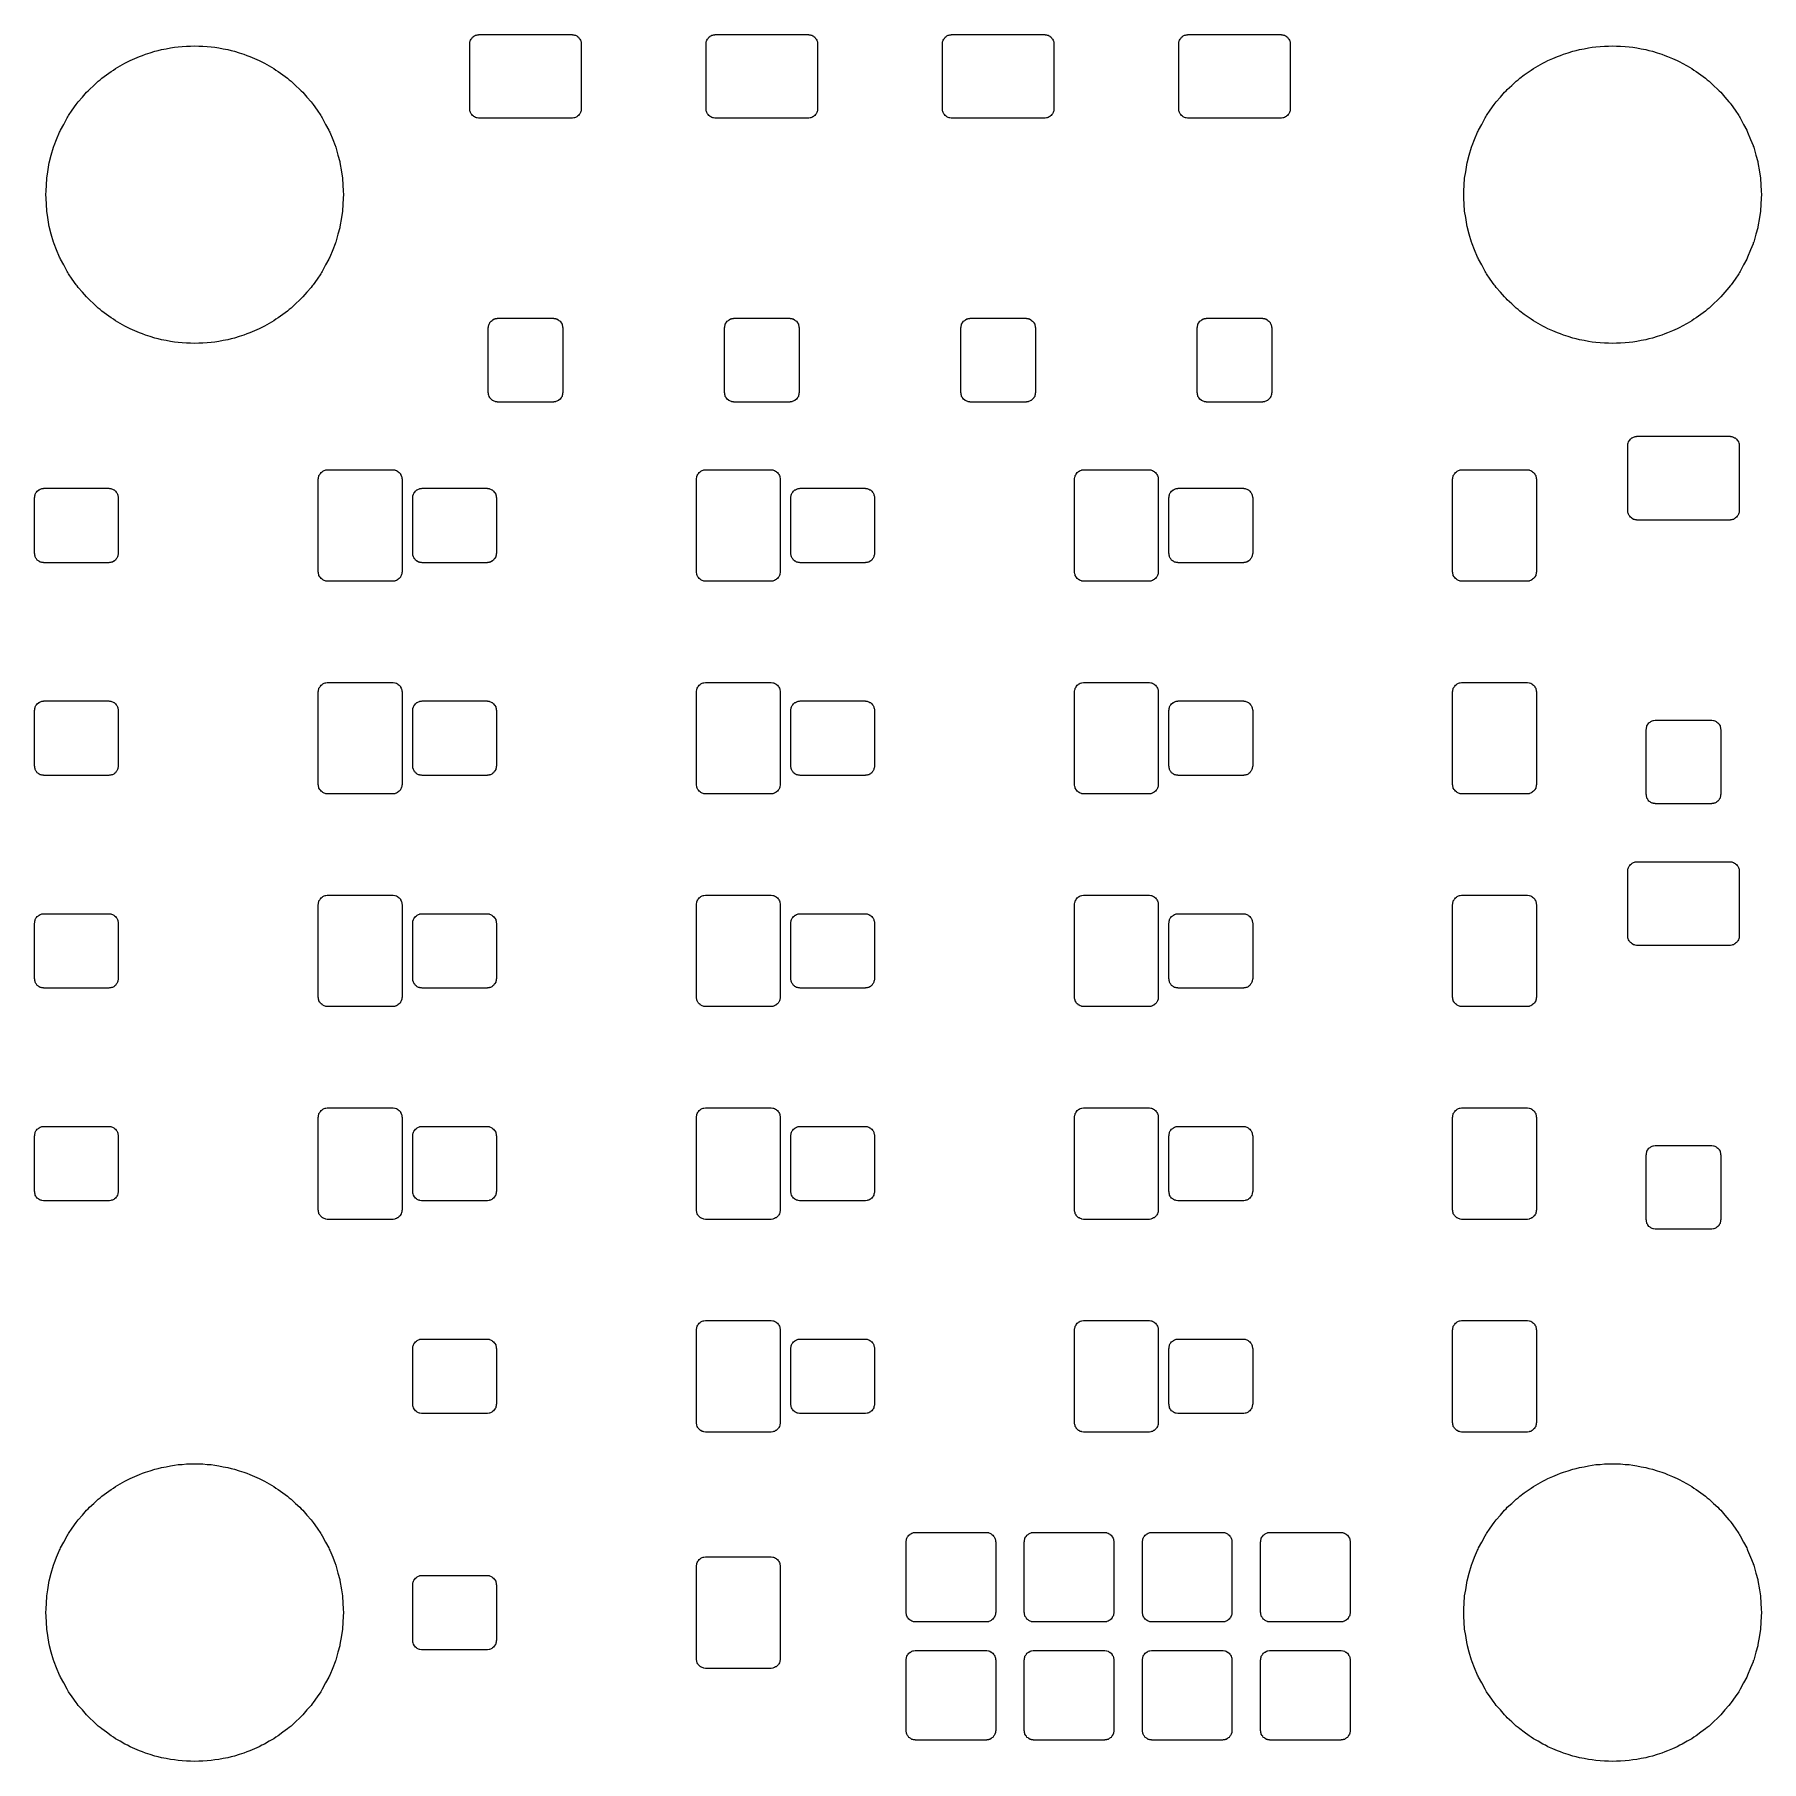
# Model space of a CAD drawing. Extents: x 0.06 to 1.53, y 0.07 to 1.54.
import ezdxf

# ---------------------------------------------------------------- set-up
doc = ezdxf.new("R2010")
doc.units = 0
doc.header["$MEASUREMENT"] = 0
doc.layers.add('BLACK', color=7, linetype='CONTINUOUS')

msp = doc.modelspace()

# ---------------------------------------------------------------- linework, layer by layer
at = {"layer": 'BLACK', "linetype": 'CONTINUOUS'}
for p, q in [((0.4367, 1.5343), (0.4376, 1.5349)), ((0.4376, 1.5349), (0.4385, 1.5351)), ((0.4385, 1.5351), (0.439, 1.5353)), ((0.439, 1.5353), (0.4403, 1.5354)), ((0.4403, 1.5354), (0.4406, 1.5355)), ((0.4406, 1.5355), (0.5194, 1.5355)), ((0.5194, 1.5355), (0.5197, 1.5354)), ((0.5197, 1.5354), (0.521, 1.5353)), ((0.521, 1.5353), (0.5215, 1.5351)), ((0.5215, 1.5351), (0.5224, 1.5349)), ((0.5224, 1.5349), (0.5233, 1.5343)), ((0.6367, 1.5343), (0.6376, 1.5349)), ((0.6376, 1.5349), (0.6385, 1.5351)), ((0.6385, 1.5351), (0.639, 1.5353)), ((0.639, 1.5353), (0.6403, 1.5354)), ((0.6403, 1.5354), (0.6406, 1.5355)), ((0.6406, 1.5355), (0.7194, 1.5355)), ((0.7194, 1.5355), (0.7197, 1.5354)), ((0.7197, 1.5354), (0.721, 1.5353)), ((0.721, 1.5353), (0.7215, 1.5351)), ((0.7215, 1.5351), (0.7224, 1.5349)), ((0.7224, 1.5349), (0.7233, 1.5343)), ((0.8367, 1.5343), (0.8376, 1.5349)), ((0.8376, 1.5349), (0.8385, 1.5351)), ((0.8385, 1.5351), (0.839, 1.5353)), ((0.839, 1.5353), (0.8403, 1.5354)), ((0.8403, 1.5354), (0.8406, 1.5355)), ((0.8406, 1.5355), (0.9194, 1.5355)), ((0.9194, 1.5355), (0.9197, 1.5354)), ((0.9197, 1.5354), (0.921, 1.5353)), ((0.921, 1.5353), (0.9215, 1.5351)), ((0.9215, 1.5351), (0.9224, 1.5349)), ((0.9224, 1.5349), (0.9233, 1.5343)), ((1.0367, 1.5343), (1.0376, 1.5349)), ((1.0376, 1.5349), (1.0385, 1.5351)), ((1.0385, 1.5351), (1.039, 1.5353)), ((1.039, 1.5353), (1.0403, 1.5354)), ((1.0403, 1.5354), (1.0406, 1.5355)), ((1.0406, 1.5355), (1.1194, 1.5355)), ((1.1194, 1.5355), (1.1197, 1.5354)), ((1.1197, 1.5354), (1.121, 1.5353)), ((1.121, 1.5353), (1.1215, 1.5351)), ((1.1215, 1.5351), (1.1224, 1.5349)), ((1.1224, 1.5349), (1.1233, 1.5343)), ((0.1584, 1.5189), (0.1623, 1.52)), ((0.1623, 1.52), (0.1663, 1.5214)), ((0.1663, 1.5214), (0.1692, 1.522)), ((0.1692, 1.522), (0.172, 1.5228)), ((0.172, 1.5228), (0.1758, 1.5235)), ((0.1758, 1.5235), (0.1796, 1.5243)), ((0.1796, 1.5243), (0.1828, 1.5247)), ((0.1828, 1.5247), (0.1859, 1.5252)), ((0.1859, 1.5252), (0.1895, 1.5254)), ((0.1895, 1.5254), (0.1932, 1.5258)), ((0.1932, 1.5258), (0.1966, 1.5258)), ((0.1966, 1.5258), (0.2, 1.526)), ((0.2, 1.526), (0.2034, 1.5258)), ((0.2034, 1.5258), (0.2068, 1.5258)), ((0.2068, 1.5258), (0.2105, 1.5254)), ((0.2105, 1.5254), (0.2141, 1.5252)), ((0.2141, 1.5252), (0.2172, 1.5247)), ((0.2172, 1.5247), (0.2204, 1.5243)), ((0.2204, 1.5243), (0.2242, 1.5235)), ((0.2242, 1.5235), (0.228, 1.5228)), ((0.228, 1.5228), (0.2308, 1.522)), ((0.2308, 1.522), (0.2337, 1.5214)), ((0.2337, 1.5214), (0.2377, 1.52)), ((0.2377, 1.52), (0.2416, 1.5189)), ((0.4328, 1.528), (0.433, 1.5293)), ((0.4328, 1.5276), (0.4328, 1.528)), ((0.4328, 1.4725), (0.4328, 1.5276)), ((0.433, 1.5293), (0.4332, 1.5298)), ((0.4332, 1.5298), (0.4334, 1.5307)), ((0.4334, 1.5307), (0.434, 1.5316)), ((0.434, 1.5316), (0.4342, 1.532)), ((0.4342, 1.532), (0.4345, 1.5323)), ((0.4345, 1.5323), (0.4351, 1.5332)), ((0.4351, 1.5332), (0.4359, 1.5338)), ((0.4359, 1.5338), (0.4362, 1.5341)), ((0.4362, 1.5341), (0.4367, 1.5343)), ((0.5233, 1.5343), (0.5238, 1.5341)), ((0.5238, 1.5341), (0.5241, 1.5338)), ((0.5241, 1.5338), (0.5249, 1.5332)), ((0.5249, 1.5332), (0.5255, 1.5323)), ((0.5255, 1.5323), (0.5258, 1.532)), ((0.5258, 1.532), (0.526, 1.5316)), ((0.526, 1.5316), (0.5266, 1.5307)), ((0.5266, 1.5307), (0.5268, 1.5298)), ((0.5268, 1.5298), (0.527, 1.5293)), ((0.527, 1.5293), (0.5272, 1.528)), ((0.5272, 1.528), (0.5272, 1.5276)), ((0.5272, 1.5276), (0.5272, 1.4725)), ((0.6328, 1.528), (0.633, 1.5293)), ((0.6328, 1.5276), (0.6328, 1.528)), ((0.6328, 1.4725), (0.6328, 1.5276)), ((0.633, 1.5293), (0.6332, 1.5298)), ((0.6332, 1.5298), (0.6334, 1.5307)), ((0.6334, 1.5307), (0.634, 1.5316)), ((0.634, 1.5316), (0.6342, 1.532)), ((0.6342, 1.532), (0.6345, 1.5323)), ((0.6345, 1.5323), (0.6351, 1.5332)), ((0.6351, 1.5332), (0.6359, 1.5338)), ((0.6359, 1.5338), (0.6362, 1.5341)), ((0.6362, 1.5341), (0.6367, 1.5343)), ((0.7233, 1.5343), (0.7238, 1.5341)), ((0.7238, 1.5341), (0.7241, 1.5338)), ((0.7241, 1.5338), (0.7249, 1.5332)), ((0.7249, 1.5332), (0.7255, 1.5323)), ((0.7255, 1.5323), (0.7258, 1.532)), ((0.7258, 1.532), (0.726, 1.5316)), ((0.726, 1.5316), (0.7266, 1.5307)), ((0.7266, 1.5307), (0.7268, 1.5298)), ((0.7268, 1.5298), (0.727, 1.5293)), ((0.727, 1.5293), (0.7272, 1.528)), ((0.7272, 1.528), (0.7272, 1.5276)), ((0.7272, 1.5276), (0.7272, 1.4725)), ((0.8328, 1.528), (0.833, 1.5293)), ((0.8328, 1.5276), (0.8328, 1.528)), ((0.8328, 1.4725), (0.8328, 1.5276)), ((0.833, 1.5293), (0.8332, 1.5298)), ((0.8332, 1.5298), (0.8334, 1.5307)), ((0.8334, 1.5307), (0.834, 1.5316)), ((0.834, 1.5316), (0.8342, 1.532)), ((0.8342, 1.532), (0.8345, 1.5323)), ((0.8345, 1.5323), (0.8351, 1.5332)), ((0.8351, 1.5332), (0.8359, 1.5338)), ((0.8359, 1.5338), (0.8362, 1.5341)), ((0.8362, 1.5341), (0.8367, 1.5343)), ((0.9233, 1.5343), (0.9238, 1.5341)), ((0.9238, 1.5341), (0.9241, 1.5338)), ((0.9241, 1.5338), (0.9249, 1.5332)), ((0.9249, 1.5332), (0.9255, 1.5323)), ((0.9255, 1.5323), (0.9258, 1.532)), ((0.9258, 1.532), (0.926, 1.5316)), ((0.926, 1.5316), (0.9266, 1.5307)), ((0.9266, 1.5307), (0.9268, 1.5298)), ((0.9268, 1.5298), (0.927, 1.5293)), ((0.927, 1.5293), (0.9272, 1.528)), ((0.9272, 1.528), (0.9272, 1.5276)), ((0.9272, 1.5276), (0.9272, 1.4725)), ((1.0328, 1.528), (1.033, 1.5293)), ((1.0328, 1.5276), (1.0328, 1.528)), ((1.0328, 1.4725), (1.0328, 1.5276)), ((1.033, 1.5293), (1.0332, 1.5298)), ((1.0332, 1.5298), (1.0334, 1.5307)), ((1.0334, 1.5307), (1.034, 1.5316)), ((1.034, 1.5316), (1.0342, 1.532)), ((1.0342, 1.532), (1.0345, 1.5323)), ((1.0345, 1.5323), (1.0351, 1.5332)), ((1.0351, 1.5332), (1.0359, 1.5338)), ((1.0359, 1.5338), (1.0362, 1.5341)), ((1.0362, 1.5341), (1.0367, 1.5343)), ((1.1233, 1.5343), (1.1238, 1.5341)), ((1.1238, 1.5341), (1.1241, 1.5338)), ((1.1241, 1.5338), (1.1249, 1.5332)), ((1.1249, 1.5332), (1.1255, 1.5323)), ((1.1255, 1.5323), (1.1258, 1.532)), ((1.1258, 1.532), (1.126, 1.5316)), ((1.126, 1.5316), (1.1266, 1.5307)), ((1.1266, 1.5307), (1.1268, 1.5298)), ((1.1268, 1.5298), (1.127, 1.5293)), ((1.127, 1.5293), (1.1272, 1.528)), ((1.1272, 1.528), (1.1272, 1.5276)), ((1.1272, 1.5276), (1.1272, 1.4725)), ((1.3584, 1.5189), (1.3623, 1.52)), ((1.3623, 1.52), (1.3663, 1.5214)), ((1.3663, 1.5214), (1.3692, 1.522)), ((1.3692, 1.522), (1.372, 1.5228)), ((1.372, 1.5228), (1.3758, 1.5235)), ((1.3758, 1.5235), (1.3796, 1.5243)), ((1.3796, 1.5243), (1.3828, 1.5247)), ((1.3828, 1.5247), (1.3859, 1.5252)), ((1.3859, 1.5252), (1.3895, 1.5254)), ((1.3895, 1.5254), (1.3932, 1.5258)), ((1.3932, 1.5258), (1.3966, 1.5258)), ((1.3966, 1.5258), (1.4, 1.526)), ((1.4, 1.526), (1.4034, 1.5258)), ((1.4034, 1.5258), (1.4068, 1.5258)), ((1.4068, 1.5258), (1.4105, 1.5254)), ((1.4105, 1.5254), (1.4141, 1.5252)), ((1.4141, 1.5252), (1.4172, 1.5247)), ((1.4172, 1.5247), (1.4204, 1.5243)), ((1.4204, 1.5243), (1.4242, 1.5235)), ((1.4242, 1.5235), (1.428, 1.5228)), ((1.428, 1.5228), (1.4308, 1.522)), ((1.4308, 1.522), (1.4337, 1.5214)), ((1.4337, 1.5214), (1.4377, 1.52)), ((1.4377, 1.52), (1.4416, 1.5189)), ((0.1293, 1.5043), (0.1312, 1.5054)), ((0.1312, 1.5054), (0.133, 1.5067)), ((0.133, 1.5067), (0.1369, 1.5089)), ((0.1369, 1.5089), (0.141, 1.5113)), ((0.141, 1.5113), (0.1432, 1.5123)), ((0.1432, 1.5123), (0.1453, 1.5135)), ((0.1453, 1.5135), (0.1493, 1.5152)), ((0.1493, 1.5152), (0.1534, 1.517)), ((0.1534, 1.517), (0.1559, 1.5179)), ((0.1559, 1.5179), (0.1584, 1.5189)), ((0.2416, 1.5189), (0.2441, 1.5179)), ((0.2441, 1.5179), (0.2466, 1.517)), ((0.2466, 1.517), (0.2507, 1.5152)), ((0.2507, 1.5152), (0.2547, 1.5135)), ((0.2547, 1.5135), (0.2568, 1.5123)), ((0.2568, 1.5123), (0.259, 1.5113)), ((0.259, 1.5113), (0.2631, 1.5089)), ((0.2631, 1.5089), (0.267, 1.5067)), ((0.267, 1.5067), (0.2688, 1.5054)), ((0.2688, 1.5054), (0.2707, 1.5043)), ((1.3293, 1.5043), (1.3312, 1.5054)), ((1.3312, 1.5054), (1.333, 1.5067)), ((1.333, 1.5067), (1.3369, 1.5089)), ((1.3369, 1.5089), (1.341, 1.5113)), ((1.341, 1.5113), (1.3432, 1.5123)), ((1.3432, 1.5123), (1.3453, 1.5135)), ((1.3453, 1.5135), (1.3493, 1.5152)), ((1.3493, 1.5152), (1.3534, 1.517)), ((1.3534, 1.517), (1.3559, 1.5179)), ((1.3559, 1.5179), (1.3584, 1.5189)), ((1.4416, 1.5189), (1.4441, 1.5179)), ((1.4441, 1.5179), (1.4466, 1.517)), ((1.4466, 1.517), (1.4507, 1.5152)), ((1.4507, 1.5152), (1.4547, 1.5135)), ((1.4547, 1.5135), (1.4568, 1.5123)), ((1.4568, 1.5123), (1.459, 1.5113)), ((1.459, 1.5113), (1.4631, 1.5089)), ((1.4631, 1.5089), (1.467, 1.5067)), ((1.467, 1.5067), (1.4688, 1.5054)), ((1.4688, 1.5054), (1.4707, 1.5043)), ((0.1109, 1.4891), (0.1146, 1.4924)), ((0.1146, 1.4924), (0.1184, 1.496)), ((0.1184, 1.496), (0.12, 1.4972)), ((0.12, 1.4972), (0.1215, 1.4985)), ((0.1215, 1.4985), (0.1253, 1.5013)), ((0.1253, 1.5013), (0.1293, 1.5043)), ((0.2707, 1.5043), (0.2747, 1.5013)), ((0.2747, 1.5013), (0.2785, 1.4985)), ((0.2785, 1.4985), (0.28, 1.4972)), ((0.28, 1.4972), (0.2816, 1.496)), ((0.2816, 1.496), (0.2854, 1.4924)), ((0.2854, 1.4924), (0.2891, 1.4891)), ((1.3109, 1.4891), (1.3146, 1.4924)), ((1.3146, 1.4924), (1.3184, 1.496)), ((1.3184, 1.496), (1.32, 1.4972)), ((1.32, 1.4972), (1.3215, 1.4985)), ((1.3215, 1.4985), (1.3253, 1.5013)), ((1.3253, 1.5013), (1.3293, 1.5043)), ((1.4707, 1.5043), (1.4747, 1.5013)), ((1.4747, 1.5013), (1.4785, 1.4985)), ((1.4785, 1.4985), (1.48, 1.4972)), ((1.48, 1.4972), (1.4816, 1.496)), ((1.4816, 1.496), (1.4854, 1.4924)), ((1.4854, 1.4924), (1.4891, 1.4891)), ((0.0964, 1.4714), (0.0997, 1.4762)), ((0.0997, 1.4762), (0.1006, 1.4773)), ((0.1006, 1.4773), (0.1015, 1.4785)), ((0.1015, 1.4785), (0.105, 1.4824)), ((0.105, 1.4824), (0.1085, 1.4866)), ((0.1085, 1.4866), (0.1098, 1.4878)), ((0.1098, 1.4878), (0.1109, 1.4891)), ((0.2891, 1.4891), (0.2902, 1.4878)), ((0.2902, 1.4878), (0.2915, 1.4866)), ((0.2915, 1.4866), (0.295, 1.4824)), ((0.295, 1.4824), (0.2985, 1.4785)), ((0.2985, 1.4785), (0.2994, 1.4773)), ((0.2994, 1.4773), (0.3003, 1.4762)), ((0.3003, 1.4762), (0.3036, 1.4714)), ((1.2964, 1.4714), (1.2997, 1.4762)), ((1.2997, 1.4762), (1.3006, 1.4773)), ((1.3006, 1.4773), (1.3015, 1.4785)), ((1.3015, 1.4785), (1.305, 1.4824)), ((1.305, 1.4824), (1.3085, 1.4866)), ((1.3085, 1.4866), (1.3098, 1.4878)), ((1.3098, 1.4878), (1.3109, 1.4891)), ((1.4891, 1.4891), (1.4902, 1.4878)), ((1.4902, 1.4878), (1.4915, 1.4866)), ((1.4915, 1.4866), (1.495, 1.4824)), ((1.495, 1.4824), (1.4985, 1.4785)), ((1.4985, 1.4785), (1.4994, 1.4773)), ((1.4994, 1.4773), (1.5003, 1.4762)), ((1.5003, 1.4762), (1.5036, 1.4714)), ((0.0892, 1.4595), (0.0921, 1.4649)), ((0.0921, 1.4649), (0.0927, 1.4659)), ((0.0927, 1.4659), (0.0933, 1.467)), ((0.0933, 1.467), (0.0964, 1.4714)), ((0.3036, 1.4714), (0.3067, 1.467)), ((0.3067, 1.467), (0.3073, 1.4659)), ((0.3073, 1.4659), (0.3079, 1.4649)), ((0.3079, 1.4649), (0.3108, 1.4595)), ((0.4328, 1.4722), (0.4328, 1.4725)), ((0.433, 1.4709), (0.4328, 1.4722)), ((0.4332, 1.4704), (0.433, 1.4709)), ((0.4334, 1.4695), (0.4332, 1.4704)), ((0.434, 1.4685), (0.4334, 1.4695)), ((0.4342, 1.4681), (0.434, 1.4685)), ((0.4345, 1.4678), (0.4342, 1.4681)), ((0.4351, 1.467), (0.4345, 1.4678)), ((0.4359, 1.4664), (0.4351, 1.467)), ((0.4362, 1.4661), (0.4359, 1.4664)), ((0.4367, 1.4659), (0.4362, 1.4661)), ((0.4376, 1.4652), (0.4367, 1.4659)), ((0.4385, 1.4651), (0.4376, 1.4652)), ((0.439, 1.4649), (0.4385, 1.4651)), ((0.4403, 1.4647), (0.439, 1.4649)), ((0.4406, 1.4646), (0.4403, 1.4647)), ((0.4409, 1.4646), (0.4406, 1.4646)), ((0.5191, 1.4646), (0.4409, 1.4646)), ((0.5194, 1.4646), (0.5191, 1.4646)), ((0.5197, 1.4647), (0.5194, 1.4646)), ((0.521, 1.4649), (0.5197, 1.4647)), ((0.5215, 1.4651), (0.521, 1.4649)), ((0.5224, 1.4652), (0.5215, 1.4651)), ((0.5233, 1.4659), (0.5224, 1.4652)), ((0.5238, 1.4661), (0.5233, 1.4659)), ((0.5241, 1.4664), (0.5238, 1.4661)), ((0.5249, 1.467), (0.5241, 1.4664)), ((0.5255, 1.4678), (0.5249, 1.467)), ((0.5258, 1.4681), (0.5255, 1.4678)), ((0.526, 1.4685), (0.5258, 1.4681)), ((0.5266, 1.4695), (0.526, 1.4685)), ((0.5268, 1.4704), (0.5266, 1.4695)), ((0.527, 1.4709), (0.5268, 1.4704)), ((0.5272, 1.4722), (0.527, 1.4709)), ((0.5272, 1.4725), (0.5272, 1.4722)), ((0.6328, 1.4722), (0.6328, 1.4725)), ((0.633, 1.4709), (0.6328, 1.4722)), ((0.6332, 1.4704), (0.633, 1.4709)), ((0.6334, 1.4695), (0.6332, 1.4704)), ((0.634, 1.4685), (0.6334, 1.4695)), ((0.6342, 1.4681), (0.634, 1.4685)), ((0.6345, 1.4678), (0.6342, 1.4681)), ((0.6351, 1.467), (0.6345, 1.4678)), ((0.6359, 1.4664), (0.6351, 1.467)), ((0.6362, 1.4661), (0.6359, 1.4664)), ((0.6367, 1.4659), (0.6362, 1.4661)), ((0.6376, 1.4652), (0.6367, 1.4659)), ((0.6385, 1.4651), (0.6376, 1.4652)), ((0.639, 1.4649), (0.6385, 1.4651)), ((0.6403, 1.4647), (0.639, 1.4649)), ((0.6406, 1.4646), (0.6403, 1.4647)), ((0.6409, 1.4646), (0.6406, 1.4646)), ((0.7191, 1.4646), (0.6409, 1.4646)), ((0.7194, 1.4646), (0.7191, 1.4646)), ((0.7197, 1.4647), (0.7194, 1.4646)), ((0.721, 1.4649), (0.7197, 1.4647)), ((0.7215, 1.4651), (0.721, 1.4649)), ((0.7224, 1.4652), (0.7215, 1.4651)), ((0.7233, 1.4659), (0.7224, 1.4652)), ((0.7238, 1.4661), (0.7233, 1.4659)), ((0.7241, 1.4664), (0.7238, 1.4661)), ((0.7249, 1.467), (0.7241, 1.4664)), ((0.7255, 1.4678), (0.7249, 1.467)), ((0.7258, 1.4681), (0.7255, 1.4678)), ((0.726, 1.4685), (0.7258, 1.4681)), ((0.7266, 1.4695), (0.726, 1.4685)), ((0.7268, 1.4704), (0.7266, 1.4695)), ((0.727, 1.4709), (0.7268, 1.4704)), ((0.7272, 1.4722), (0.727, 1.4709)), ((0.7272, 1.4725), (0.7272, 1.4722)), ((0.8328, 1.4722), (0.8328, 1.4725)), ((0.833, 1.4709), (0.8328, 1.4722)), ((0.8332, 1.4704), (0.833, 1.4709)), ((0.8334, 1.4695), (0.8332, 1.4704)), ((0.834, 1.4685), (0.8334, 1.4695)), ((0.8342, 1.4681), (0.834, 1.4685)), ((0.8345, 1.4678), (0.8342, 1.4681)), ((0.8351, 1.467), (0.8345, 1.4678)), ((0.8359, 1.4664), (0.8351, 1.467)), ((0.8362, 1.4661), (0.8359, 1.4664)), ((0.8367, 1.4659), (0.8362, 1.4661)), ((0.8376, 1.4652), (0.8367, 1.4659)), ((0.8385, 1.4651), (0.8376, 1.4652)), ((0.839, 1.4649), (0.8385, 1.4651)), ((0.8403, 1.4647), (0.839, 1.4649)), ((0.8406, 1.4646), (0.8403, 1.4647)), ((0.8409, 1.4646), (0.8406, 1.4646)), ((0.9191, 1.4646), (0.8409, 1.4646)), ((0.9194, 1.4646), (0.9191, 1.4646)), ((0.9197, 1.4647), (0.9194, 1.4646)), ((0.921, 1.4649), (0.9197, 1.4647)), ((0.9215, 1.4651), (0.921, 1.4649)), ((0.9224, 1.4652), (0.9215, 1.4651)), ((0.9233, 1.4659), (0.9224, 1.4652)), ((0.9238, 1.4661), (0.9233, 1.4659)), ((0.9241, 1.4664), (0.9238, 1.4661)), ((0.9249, 1.467), (0.9241, 1.4664)), ((0.9255, 1.4678), (0.9249, 1.467)), ((0.9258, 1.4681), (0.9255, 1.4678)), ((0.926, 1.4685), (0.9258, 1.4681)), ((0.9266, 1.4695), (0.926, 1.4685)), ((0.9268, 1.4704), (0.9266, 1.4695)), ((0.927, 1.4709), (0.9268, 1.4704)), ((0.9272, 1.4722), (0.927, 1.4709)), ((0.9272, 1.4725), (0.9272, 1.4722)), ((1.0328, 1.4722), (1.0328, 1.4725)), ((1.033, 1.4709), (1.0328, 1.4722)), ((1.0332, 1.4704), (1.033, 1.4709)), ((1.0334, 1.4695), (1.0332, 1.4704)), ((1.034, 1.4685), (1.0334, 1.4695)), ((1.0342, 1.4681), (1.034, 1.4685)), ((1.0345, 1.4678), (1.0342, 1.4681)), ((1.0351, 1.467), (1.0345, 1.4678)), ((1.0359, 1.4664), (1.0351, 1.467)), ((1.0362, 1.4661), (1.0359, 1.4664)), ((1.0367, 1.4659), (1.0362, 1.4661)), ((1.0376, 1.4652), (1.0367, 1.4659)), ((1.0385, 1.4651), (1.0376, 1.4652)), ((1.039, 1.4649), (1.0385, 1.4651)), ((1.0403, 1.4647), (1.039, 1.4649)), ((1.0406, 1.4646), (1.0403, 1.4647)), ((1.0409, 1.4646), (1.0406, 1.4646)), ((1.1191, 1.4646), (1.0409, 1.4646)), ((1.1194, 1.4646), (1.1191, 1.4646)), ((1.1197, 1.4647), (1.1194, 1.4646)), ((1.121, 1.4649), (1.1197, 1.4647)), ((1.1215, 1.4651), (1.121, 1.4649)), ((1.1224, 1.4652), (1.1215, 1.4651)), ((1.1233, 1.4659), (1.1224, 1.4652)), ((1.1238, 1.4661), (1.1233, 1.4659)), ((1.1241, 1.4664), (1.1238, 1.4661)), ((1.1249, 1.467), (1.1241, 1.4664)), ((1.1255, 1.4678), (1.1249, 1.467)), ((1.1258, 1.4681), (1.1255, 1.4678)), ((1.126, 1.4685), (1.1258, 1.4681)), ((1.1266, 1.4695), (1.126, 1.4685)), ((1.1268, 1.4704), (1.1266, 1.4695)), ((1.127, 1.4709), (1.1268, 1.4704)), ((1.1272, 1.4722), (1.127, 1.4709)), ((1.1272, 1.4725), (1.1272, 1.4722)), ((1.2892, 1.4595), (1.2921, 1.4649)), ((1.2921, 1.4649), (1.2927, 1.4659)), ((1.2927, 1.4659), (1.2933, 1.467)), ((1.2933, 1.467), (1.2964, 1.4714)), ((1.5036, 1.4714), (1.5067, 1.467)), ((1.5067, 1.467), (1.5073, 1.4659)), ((1.5073, 1.4659), (1.5079, 1.4649)), ((1.5079, 1.4649), (1.5108, 1.4595)), ((0.0832, 1.4468), (0.0857, 1.4529)), ((0.0857, 1.4529), (0.0861, 1.4537)), ((0.0861, 1.4537), (0.0865, 1.4547)), ((0.0865, 1.4547), (0.0892, 1.4595)), ((0.3108, 1.4595), (0.3135, 1.4547)), ((0.3135, 1.4547), (0.3139, 1.4537)), ((0.3139, 1.4537), (0.3143, 1.4529)), ((0.3143, 1.4529), (0.3168, 1.4468)), ((1.2832, 1.4468), (1.2857, 1.4529)), ((1.2857, 1.4529), (1.2861, 1.4537)), ((1.2861, 1.4537), (1.2865, 1.4547)), ((1.2865, 1.4547), (1.2892, 1.4595)), ((1.5108, 1.4595), (1.5135, 1.4547)), ((1.5135, 1.4547), (1.5139, 1.4537)), ((1.5139, 1.4537), (1.5143, 1.4529)), ((1.5143, 1.4529), (1.5168, 1.4468)), ((0.0772, 1.428), (0.0787, 1.4335)), ((0.0787, 1.4335), (0.0806, 1.4402)), ((0.0806, 1.4402), (0.0809, 1.4409)), ((0.0809, 1.4409), (0.0811, 1.4416)), ((0.0811, 1.4416), (0.0832, 1.4468)), ((0.3168, 1.4468), (0.3189, 1.4416)), ((0.3189, 1.4416), (0.3191, 1.4409)), ((0.3191, 1.4409), (0.3194, 1.4402)), ((0.3194, 1.4402), (0.3213, 1.4335)), ((0.3213, 1.4335), (0.3228, 1.428)), ((1.2772, 1.428), (1.2787, 1.4335)), ((1.2787, 1.4335), (1.2806, 1.4402)), ((1.2806, 1.4402), (1.2809, 1.4409)), ((1.2809, 1.4409), (1.2811, 1.4416)), ((1.2811, 1.4416), (1.2832, 1.4468)), ((1.5168, 1.4468), (1.5189, 1.4416)), ((1.5189, 1.4416), (1.5191, 1.4409)), ((1.5191, 1.4409), (1.5194, 1.4402)), ((1.5194, 1.4402), (1.5213, 1.4335)), ((1.5213, 1.4335), (1.5228, 1.428)), ((0.0748, 1.4141), (0.0757, 1.4194)), ((0.0757, 1.4194), (0.077, 1.4271)), ((0.077, 1.4271), (0.0771, 1.4275)), ((0.0771, 1.4275), (0.0772, 1.428)), ((0.3228, 1.428), (0.3229, 1.4275)), ((0.3229, 1.4275), (0.323, 1.4271)), ((0.323, 1.4271), (0.3243, 1.4194)), ((0.3243, 1.4194), (0.3252, 1.4141)), ((1.2748, 1.4141), (1.2757, 1.4194)), ((1.2757, 1.4194), (1.277, 1.4271)), ((1.277, 1.4271), (1.2771, 1.4275)), ((1.2771, 1.4275), (1.2772, 1.428)), ((1.5228, 1.428), (1.5229, 1.4275)), ((1.5229, 1.4275), (1.523, 1.4271)), ((1.523, 1.4271), (1.5243, 1.4194)), ((1.5243, 1.4194), (1.5252, 1.4141)), ((0.0742, 1.403), (0.0748, 1.4136)), ((0.0748, 1.4138), (0.0748, 1.4141)), ((0.0748, 1.4136), (0.0748, 1.4138)), ((0.3252, 1.4141), (0.3252, 1.4138)), ((0.3252, 1.4138), (0.3252, 1.4136)), ((0.3252, 1.4136), (0.3258, 1.403)), ((1.2742, 1.403), (1.2748, 1.4136)), ((1.2748, 1.4138), (1.2748, 1.4141)), ((1.2748, 1.4136), (1.2748, 1.4138)), ((1.5252, 1.4141), (1.5252, 1.4138)), ((1.5252, 1.4138), (1.5252, 1.4136)), ((1.5252, 1.4136), (1.5258, 1.403)), ((0.074, 1.4), (0.0742, 1.403)), ((0.0742, 1.397), (0.074, 1.4)), ((0.0748, 1.3864), (0.0742, 1.397)), ((0.3258, 1.397), (0.3252, 1.3864)), ((0.3258, 1.403), (0.326, 1.4)), ((0.326, 1.4), (0.3258, 1.397)), ((1.274, 1.4), (1.2742, 1.403)), ((1.2742, 1.397), (1.274, 1.4)), ((1.2748, 1.3864), (1.2742, 1.397)), ((1.5258, 1.397), (1.5252, 1.3864)), ((1.5258, 1.403), (1.526, 1.4)), ((1.526, 1.4), (1.5258, 1.397)), ((0.0748, 1.3862), (0.0748, 1.3864)), ((0.0748, 1.3859), (0.0748, 1.3862)), ((0.0757, 1.3806), (0.0748, 1.3859)), ((0.077, 1.3729), (0.0757, 1.3806)), ((0.3243, 1.3806), (0.323, 1.3729)), ((0.3252, 1.3859), (0.3243, 1.3806)), ((0.3252, 1.3864), (0.3252, 1.3862)), ((0.3252, 1.3862), (0.3252, 1.3859)), ((1.2748, 1.3862), (1.2748, 1.3864)), ((1.2748, 1.3859), (1.2748, 1.3862)), ((1.2757, 1.3806), (1.2748, 1.3859)), ((1.277, 1.3729), (1.2757, 1.3806)), ((1.5243, 1.3806), (1.523, 1.3729)), ((1.5252, 1.3859), (1.5243, 1.3806)), ((1.5252, 1.3864), (1.5252, 1.3862)), ((1.5252, 1.3862), (1.5252, 1.3859)), ((0.0771, 1.3725), (0.077, 1.3729)), ((0.0772, 1.372), (0.0771, 1.3725)), ((0.0787, 1.3665), (0.0772, 1.372)), ((0.0806, 1.3598), (0.0787, 1.3665)), ((0.0809, 1.3591), (0.0806, 1.3598)), ((0.3194, 1.3598), (0.3191, 1.3591)), ((0.3213, 1.3665), (0.3194, 1.3598)), ((0.3228, 1.372), (0.3213, 1.3665)), ((0.3229, 1.3725), (0.3228, 1.372)), ((0.323, 1.3729), (0.3229, 1.3725)), ((1.2771, 1.3725), (1.277, 1.3729)), ((1.2772, 1.372), (1.2771, 1.3725)), ((1.2787, 1.3665), (1.2772, 1.372)), ((1.2806, 1.3598), (1.2787, 1.3665)), ((1.2809, 1.3591), (1.2806, 1.3598)), ((1.5194, 1.3598), (1.5191, 1.3591)), ((1.5213, 1.3665), (1.5194, 1.3598)), ((1.5228, 1.372), (1.5213, 1.3665)), ((1.5229, 1.3725), (1.5228, 1.372)), ((1.523, 1.3729), (1.5229, 1.3725)), ((0.0811, 1.3584), (0.0809, 1.3591)), ((0.0832, 1.3532), (0.0811, 1.3584)), ((0.0857, 1.3471), (0.0832, 1.3532)), ((0.0861, 1.3463), (0.0857, 1.3471)), ((0.0865, 1.3453), (0.0861, 1.3463)), ((0.0892, 1.3405), (0.0865, 1.3453)), ((0.3135, 1.3453), (0.3108, 1.3405)), ((0.3139, 1.3463), (0.3135, 1.3453)), ((0.3143, 1.3471), (0.3139, 1.3463)), ((0.3168, 1.3532), (0.3143, 1.3471)), ((0.3189, 1.3584), (0.3168, 1.3532)), ((0.3191, 1.3591), (0.3189, 1.3584)), ((1.2811, 1.3584), (1.2809, 1.3591)), ((1.2832, 1.3532), (1.2811, 1.3584)), ((1.2857, 1.3471), (1.2832, 1.3532)), ((1.2861, 1.3463), (1.2857, 1.3471)), ((1.2865, 1.3453), (1.2861, 1.3463)), ((1.2892, 1.3405), (1.2865, 1.3453)), ((1.5135, 1.3453), (1.5108, 1.3405)), ((1.5139, 1.3463), (1.5135, 1.3453)), ((1.5143, 1.3471), (1.5139, 1.3463)), ((1.5168, 1.3532), (1.5143, 1.3471)), ((1.5189, 1.3584), (1.5168, 1.3532)), ((1.5191, 1.3591), (1.5189, 1.3584)), ((0.0921, 1.3351), (0.0892, 1.3405)), ((0.0927, 1.3341), (0.0921, 1.3351)), ((0.0933, 1.333), (0.0927, 1.3341)), ((0.0964, 1.3286), (0.0933, 1.333)), ((0.3067, 1.333), (0.3036, 1.3286)), ((0.3073, 1.3341), (0.3067, 1.333)), ((0.3079, 1.3351), (0.3073, 1.3341)), ((0.3108, 1.3405), (0.3079, 1.3351)), ((1.2921, 1.3351), (1.2892, 1.3405)), ((1.2927, 1.3341), (1.2921, 1.3351)), ((1.2933, 1.333), (1.2927, 1.3341)), ((1.2964, 1.3286), (1.2933, 1.333)), ((1.5067, 1.333), (1.5036, 1.3286)), ((1.5073, 1.3341), (1.5067, 1.333)), ((1.5079, 1.3351), (1.5073, 1.3341)), ((1.5108, 1.3405), (1.5079, 1.3351)), ((0.0997, 1.3238), (0.0964, 1.3286)), ((0.1006, 1.3227), (0.0997, 1.3238)), ((0.1015, 1.3215), (0.1006, 1.3227)), ((0.105, 1.3176), (0.1015, 1.3215)), ((0.1085, 1.3134), (0.105, 1.3176)), ((0.295, 1.3176), (0.2915, 1.3134)), ((0.2985, 1.3215), (0.295, 1.3176)), ((0.2994, 1.3227), (0.2985, 1.3215)), ((0.3003, 1.3238), (0.2994, 1.3227)), ((0.3036, 1.3286), (0.3003, 1.3238)), ((1.2997, 1.3238), (1.2964, 1.3286)), ((1.3006, 1.3227), (1.2997, 1.3238)), ((1.3015, 1.3215), (1.3006, 1.3227)), ((1.305, 1.3176), (1.3015, 1.3215)), ((1.3085, 1.3134), (1.305, 1.3176)), ((1.495, 1.3176), (1.4915, 1.3134)), ((1.4985, 1.3215), (1.495, 1.3176)), ((1.4994, 1.3227), (1.4985, 1.3215)), ((1.5003, 1.3238), (1.4994, 1.3227)), ((1.5036, 1.3286), (1.5003, 1.3238)), ((0.1098, 1.3122), (0.1085, 1.3134)), ((0.1109, 1.3109), (0.1098, 1.3122)), ((0.1146, 1.3076), (0.1109, 1.3109)), ((0.1184, 1.304), (0.1146, 1.3076)), ((0.12, 1.3028), (0.1184, 1.304)), ((0.1215, 1.3015), (0.12, 1.3028)), ((0.1253, 1.2987), (0.1215, 1.3015)), ((0.2785, 1.3015), (0.2747, 1.2987)), ((0.28, 1.3028), (0.2785, 1.3015)), ((0.2816, 1.304), (0.28, 1.3028)), ((0.2854, 1.3076), (0.2816, 1.304)), ((0.2891, 1.3109), (0.2854, 1.3076)), ((0.2902, 1.3122), (0.2891, 1.3109)), ((0.2915, 1.3134), (0.2902, 1.3122)), ((1.3098, 1.3122), (1.3085, 1.3134)), ((1.3109, 1.3109), (1.3098, 1.3122)), ((1.3146, 1.3076), (1.3109, 1.3109)), ((1.3184, 1.304), (1.3146, 1.3076)), ((1.32, 1.3028), (1.3184, 1.304)), ((1.3215, 1.3015), (1.32, 1.3028)), ((1.3253, 1.2987), (1.3215, 1.3015)), ((1.4785, 1.3015), (1.4747, 1.2987)), ((1.48, 1.3028), (1.4785, 1.3015)), ((1.4816, 1.304), (1.48, 1.3028)), ((1.4854, 1.3076), (1.4816, 1.304)), ((1.4891, 1.3109), (1.4854, 1.3076)), ((1.4902, 1.3122), (1.4891, 1.3109)), ((1.4915, 1.3134), (1.4902, 1.3122)), ((0.1293, 1.2957), (0.1253, 1.2987)), ((0.1312, 1.2946), (0.1293, 1.2957)), ((0.133, 1.2933), (0.1312, 1.2946)), ((0.1369, 1.2911), (0.133, 1.2933)), ((0.141, 1.2887), (0.1369, 1.2911)), ((0.1432, 1.2877), (0.141, 1.2887)), ((0.1453, 1.2865), (0.1432, 1.2877)), ((0.1493, 1.2848), (0.1453, 1.2865)), ((0.2547, 1.2865), (0.2507, 1.2848)), ((0.2568, 1.2877), (0.2547, 1.2865)), ((0.259, 1.2887), (0.2568, 1.2877)), ((0.2631, 1.2911), (0.259, 1.2887)), ((0.267, 1.2933), (0.2631, 1.2911)), ((0.2688, 1.2946), (0.267, 1.2933)), ((0.2707, 1.2957), (0.2688, 1.2946)), ((0.2747, 1.2987), (0.2707, 1.2957)), ((0.4485, 1.2875), (0.4486, 1.2878)), ((0.4485, 1.2324), (0.4485, 1.2875)), ((0.4486, 1.2878), (0.4487, 1.2891)), ((0.4487, 1.2891), (0.4489, 1.2896)), ((0.4489, 1.2896), (0.4491, 1.2905)), ((0.4491, 1.2905), (0.4497, 1.2915)), ((0.4497, 1.2915), (0.4499, 1.2919)), ((0.4499, 1.2919), (0.4502, 1.2922)), ((0.4502, 1.2922), (0.4508, 1.293)), ((0.4508, 1.293), (0.4517, 1.2936)), ((0.4517, 1.2936), (0.452, 1.2939)), ((0.452, 1.2939), (0.4524, 1.2941)), ((0.4524, 1.2941), (0.4534, 1.2948)), ((0.4534, 1.2948), (0.4543, 1.2949)), ((0.4543, 1.2949), (0.4547, 1.2951)), ((0.4547, 1.2951), (0.4561, 1.2953)), ((0.4561, 1.2953), (0.4564, 1.2954)), ((0.4564, 1.2954), (0.5036, 1.2954)), ((0.5036, 1.2954), (0.5039, 1.2953)), ((0.5039, 1.2953), (0.5053, 1.2951)), ((0.5053, 1.2951), (0.5057, 1.2949)), ((0.5057, 1.2949), (0.5066, 1.2948)), ((0.5066, 1.2948), (0.5076, 1.2941)), ((0.5076, 1.2941), (0.508, 1.2939)), ((0.508, 1.2939), (0.5083, 1.2936)), ((0.5083, 1.2936), (0.5092, 1.293)), ((0.5092, 1.293), (0.5098, 1.2922)), ((0.5098, 1.2922), (0.5101, 1.2919)), ((0.5101, 1.2919), (0.5103, 1.2915)), ((0.5103, 1.2915), (0.5109, 1.2905)), ((0.5109, 1.2905), (0.5111, 1.2896)), ((0.5111, 1.2896), (0.5113, 1.2891)), ((0.5113, 1.2891), (0.5114, 1.2878)), ((0.5114, 1.2878), (0.5115, 1.2875)), ((0.5115, 1.2875), (0.5115, 1.2324)), ((0.6485, 1.2875), (0.6486, 1.2878)), ((0.6485, 1.2324), (0.6485, 1.2875)), ((0.6486, 1.2878), (0.6487, 1.2891)), ((0.6487, 1.2891), (0.6489, 1.2896)), ((0.6489, 1.2896), (0.6491, 1.2905)), ((0.6491, 1.2905), (0.6497, 1.2915)), ((0.6497, 1.2915), (0.6499, 1.2919)), ((0.6499, 1.2919), (0.6502, 1.2922)), ((0.6502, 1.2922), (0.6508, 1.293)), ((0.6508, 1.293), (0.6517, 1.2936)), ((0.6517, 1.2936), (0.652, 1.2939)), ((0.652, 1.2939), (0.6524, 1.2941)), ((0.6524, 1.2941), (0.6534, 1.2948)), ((0.6534, 1.2948), (0.6543, 1.2949)), ((0.6543, 1.2949), (0.6547, 1.2951)), ((0.6547, 1.2951), (0.6561, 1.2953)), ((0.6561, 1.2953), (0.6564, 1.2954)), ((0.6564, 1.2954), (0.7036, 1.2954)), ((0.7036, 1.2954), (0.7039, 1.2953)), ((0.7039, 1.2953), (0.7053, 1.2951)), ((0.7053, 1.2951), (0.7057, 1.2949)), ((0.7057, 1.2949), (0.7066, 1.2948)), ((0.7066, 1.2948), (0.7076, 1.2941)), ((0.7076, 1.2941), (0.708, 1.2939)), ((0.708, 1.2939), (0.7083, 1.2936)), ((0.7083, 1.2936), (0.7092, 1.293)), ((0.7092, 1.293), (0.7098, 1.2922)), ((0.7098, 1.2922), (0.7101, 1.2919)), ((0.7101, 1.2919), (0.7103, 1.2915)), ((0.7103, 1.2915), (0.7109, 1.2905)), ((0.7109, 1.2905), (0.7111, 1.2896)), ((0.7111, 1.2896), (0.7113, 1.2891)), ((0.7113, 1.2891), (0.7114, 1.2878)), ((0.7114, 1.2878), (0.7115, 1.2875)), ((0.7115, 1.2875), (0.7115, 1.2324)), ((0.8485, 1.2875), (0.8486, 1.2878)), ((0.8485, 1.2324), (0.8485, 1.2875)), ((0.8486, 1.2878), (0.8487, 1.2891)), ((0.8487, 1.2891), (0.8489, 1.2896)), ((0.8489, 1.2896), (0.8491, 1.2905)), ((0.8491, 1.2905), (0.8497, 1.2915)), ((0.8497, 1.2915), (0.8499, 1.2919)), ((0.8499, 1.2919), (0.8502, 1.2922)), ((0.8502, 1.2922), (0.8508, 1.293)), ((0.8508, 1.293), (0.8517, 1.2936)), ((0.8517, 1.2936), (0.852, 1.2939)), ((0.852, 1.2939), (0.8524, 1.2941)), ((0.8524, 1.2941), (0.8534, 1.2948)), ((0.8534, 1.2948), (0.8543, 1.2949)), ((0.8543, 1.2949), (0.8547, 1.2951)), ((0.8547, 1.2951), (0.8561, 1.2953)), ((0.8561, 1.2953), (0.8564, 1.2954)), ((0.8564, 1.2954), (0.9036, 1.2954)), ((0.9036, 1.2954), (0.9039, 1.2953)), ((0.9039, 1.2953), (0.9053, 1.2951)), ((0.9053, 1.2951), (0.9057, 1.2949)), ((0.9057, 1.2949), (0.9066, 1.2948)), ((0.9066, 1.2948), (0.9076, 1.2941)), ((0.9076, 1.2941), (0.908, 1.2939)), ((0.908, 1.2939), (0.9083, 1.2936)), ((0.9083, 1.2936), (0.9092, 1.293)), ((0.9092, 1.293), (0.9098, 1.2922)), ((0.9098, 1.2922), (0.9101, 1.2919)), ((0.9101, 1.2919), (0.9103, 1.2915)), ((0.9103, 1.2915), (0.9109, 1.2905)), ((0.9109, 1.2905), (0.9111, 1.2896)), ((0.9111, 1.2896), (0.9113, 1.2891)), ((0.9113, 1.2891), (0.9114, 1.2878)), ((0.9114, 1.2878), (0.9115, 1.2875)), ((0.9115, 1.2875), (0.9115, 1.2324)), ((1.0485, 1.2875), (1.0486, 1.2878)), ((1.0485, 1.2324), (1.0485, 1.2875)), ((1.0486, 1.2878), (1.0487, 1.2891)), ((1.0487, 1.2891), (1.0489, 1.2896)), ((1.0489, 1.2896), (1.0491, 1.2905)), ((1.0491, 1.2905), (1.0497, 1.2915)), ((1.0497, 1.2915), (1.0499, 1.2919)), ((1.0499, 1.2919), (1.0502, 1.2922)), ((1.0502, 1.2922), (1.0508, 1.293)), ((1.0508, 1.293), (1.0517, 1.2936)), ((1.0517, 1.2936), (1.052, 1.2939)), ((1.052, 1.2939), (1.0524, 1.2941)), ((1.0524, 1.2941), (1.0534, 1.2948)), ((1.0534, 1.2948), (1.0543, 1.2949)), ((1.0543, 1.2949), (1.0547, 1.2951)), ((1.0547, 1.2951), (1.0561, 1.2953)), ((1.0561, 1.2953), (1.0564, 1.2954)), ((1.0564, 1.2954), (1.1036, 1.2954)), ((1.1036, 1.2954), (1.1039, 1.2953)), ((1.1039, 1.2953), (1.1053, 1.2951)), ((1.1053, 1.2951), (1.1057, 1.2949)), ((1.1057, 1.2949), (1.1066, 1.2948)), ((1.1066, 1.2948), (1.1076, 1.2941)), ((1.1076, 1.2941), (1.108, 1.2939)), ((1.108, 1.2939), (1.1083, 1.2936)), ((1.1083, 1.2936), (1.1092, 1.293)), ((1.1092, 1.293), (1.1098, 1.2922)), ((1.1098, 1.2922), (1.1101, 1.2919)), ((1.1101, 1.2919), (1.1103, 1.2915)), ((1.1103, 1.2915), (1.1109, 1.2905)), ((1.1109, 1.2905), (1.1111, 1.2896)), ((1.1111, 1.2896), (1.1113, 1.2891)), ((1.1113, 1.2891), (1.1114, 1.2878)), ((1.1114, 1.2878), (1.1115, 1.2875)), ((1.1115, 1.2875), (1.1115, 1.2324)), ((1.3293, 1.2957), (1.3253, 1.2987)), ((1.3312, 1.2946), (1.3293, 1.2957)), ((1.333, 1.2933), (1.3312, 1.2946)), ((1.3369, 1.2911), (1.333, 1.2933)), ((1.341, 1.2887), (1.3369, 1.2911)), ((1.3432, 1.2877), (1.341, 1.2887)), ((1.3453, 1.2865), (1.3432, 1.2877)), ((1.3493, 1.2848), (1.3453, 1.2865)), ((1.4547, 1.2865), (1.4507, 1.2848)), ((1.4568, 1.2877), (1.4547, 1.2865)), ((1.459, 1.2887), (1.4568, 1.2877)), ((1.4631, 1.2911), (1.459, 1.2887)), ((1.467, 1.2933), (1.4631, 1.2911)), ((1.4688, 1.2946), (1.467, 1.2933)), ((1.4707, 1.2957), (1.4688, 1.2946)), ((1.4747, 1.2987), (1.4707, 1.2957)), ((0.1534, 1.283), (0.1493, 1.2848)), ((0.1559, 1.2821), (0.1534, 1.283)), ((0.1584, 1.2811), (0.1559, 1.2821)), ((0.1623, 1.28), (0.1584, 1.2811)), ((0.1663, 1.2786), (0.1623, 1.28)), ((0.1692, 1.278), (0.1663, 1.2786)), ((0.172, 1.2772), (0.1692, 1.278)), ((0.1758, 1.2765), (0.172, 1.2772)), ((0.1796, 1.2757), (0.1758, 1.2765)), ((0.1828, 1.2753), (0.1796, 1.2757)), ((0.1859, 1.2748), (0.1828, 1.2753)), ((0.1895, 1.2746), (0.1859, 1.2748)), ((0.1932, 1.2742), (0.1895, 1.2746)), ((0.1966, 1.2742), (0.1932, 1.2742)), ((0.2, 1.274), (0.1966, 1.2742)), ((0.2034, 1.2742), (0.2, 1.274)), ((0.2068, 1.2742), (0.2034, 1.2742)), ((0.2105, 1.2746), (0.2068, 1.2742)), ((0.2141, 1.2748), (0.2105, 1.2746)), ((0.2172, 1.2753), (0.2141, 1.2748)), ((0.2204, 1.2757), (0.2172, 1.2753)), ((0.2242, 1.2765), (0.2204, 1.2757)), ((0.228, 1.2772), (0.2242, 1.2765)), ((0.2308, 1.278), (0.228, 1.2772)), ((0.2337, 1.2786), (0.2308, 1.278)), ((0.2377, 1.28), (0.2337, 1.2786)), ((0.2416, 1.2811), (0.2377, 1.28)), ((0.2441, 1.2821), (0.2416, 1.2811)), ((0.2466, 1.283), (0.2441, 1.2821)), ((0.2507, 1.2848), (0.2466, 1.283)), ((1.3534, 1.283), (1.3493, 1.2848)), ((1.3559, 1.2821), (1.3534, 1.283)), ((1.3584, 1.2811), (1.3559, 1.2821)), ((1.3623, 1.28), (1.3584, 1.2811)), ((1.3663, 1.2786), (1.3623, 1.28)), ((1.3692, 1.278), (1.3663, 1.2786)), ((1.372, 1.2772), (1.3692, 1.278)), ((1.3758, 1.2765), (1.372, 1.2772)), ((1.3796, 1.2757), (1.3758, 1.2765)), ((1.3828, 1.2753), (1.3796, 1.2757)), ((1.3859, 1.2748), (1.3828, 1.2753)), ((1.3895, 1.2746), (1.3859, 1.2748)), ((1.3932, 1.2742), (1.3895, 1.2746)), ((1.3966, 1.2742), (1.3932, 1.2742)), ((1.4, 1.274), (1.3966, 1.2742)), ((1.4034, 1.2742), (1.4, 1.274)), ((1.4068, 1.2742), (1.4034, 1.2742)), ((1.4105, 1.2746), (1.4068, 1.2742)), ((1.4141, 1.2748), (1.4105, 1.2746)), ((1.4172, 1.2753), (1.4141, 1.2748)), ((1.4204, 1.2757), (1.4172, 1.2753)), ((1.4242, 1.2765), (1.4204, 1.2757)), ((1.428, 1.2772), (1.4242, 1.2765)), ((1.4308, 1.278), (1.428, 1.2772)), ((1.4337, 1.2786), (1.4308, 1.278)), ((1.4377, 1.28), (1.4337, 1.2786)), ((1.4416, 1.2811), (1.4377, 1.28)), ((1.4441, 1.2821), (1.4416, 1.2811)), ((1.4466, 1.283), (1.4441, 1.2821)), ((1.4507, 1.2848), (1.4466, 1.283)), ((0.4486, 1.232), (0.4485, 1.2324)), ((0.4487, 1.2307), (0.4486, 1.232)), ((0.4489, 1.2302), (0.4487, 1.2307)), ((0.4491, 1.2293), (0.4489, 1.2302)), ((0.4497, 1.2284), (0.4491, 1.2293)), ((0.4499, 1.228), (0.4497, 1.2284)), ((0.4502, 1.2277), (0.4499, 1.228)), ((0.5101, 1.228), (0.5098, 1.2277)), ((0.5103, 1.2284), (0.5101, 1.228)), ((0.5109, 1.2293), (0.5103, 1.2284)), ((0.5111, 1.2302), (0.5109, 1.2293)), ((0.5113, 1.2307), (0.5111, 1.2302)), ((0.5114, 1.232), (0.5113, 1.2307)), ((0.5115, 1.2324), (0.5114, 1.232)), ((0.6486, 1.232), (0.6485, 1.2324)), ((0.6487, 1.2307), (0.6486, 1.232)), ((0.6489, 1.2302), (0.6487, 1.2307)), ((0.6491, 1.2293), (0.6489, 1.2302)), ((0.6497, 1.2284), (0.6491, 1.2293)), ((0.6499, 1.228), (0.6497, 1.2284)), ((0.6502, 1.2277), (0.6499, 1.228)), ((0.7101, 1.228), (0.7098, 1.2277)), ((0.7103, 1.2284), (0.7101, 1.228)), ((0.7109, 1.2293), (0.7103, 1.2284)), ((0.7111, 1.2302), (0.7109, 1.2293)), ((0.7113, 1.2307), (0.7111, 1.2302)), ((0.7114, 1.232), (0.7113, 1.2307)), ((0.7115, 1.2324), (0.7114, 1.232)), ((0.8486, 1.232), (0.8485, 1.2324)), ((0.8487, 1.2307), (0.8486, 1.232)), ((0.8489, 1.2302), (0.8487, 1.2307)), ((0.8491, 1.2293), (0.8489, 1.2302)), ((0.8497, 1.2284), (0.8491, 1.2293)), ((0.8499, 1.228), (0.8497, 1.2284)), ((0.8502, 1.2277), (0.8499, 1.228)), ((0.9101, 1.228), (0.9098, 1.2277)), ((0.9103, 1.2284), (0.9101, 1.228)), ((0.9109, 1.2293), (0.9103, 1.2284)), ((0.9111, 1.2302), (0.9109, 1.2293)), ((0.9113, 1.2307), (0.9111, 1.2302)), ((0.9114, 1.232), (0.9113, 1.2307)), ((0.9115, 1.2324), (0.9114, 1.232)), ((1.0486, 1.232), (1.0485, 1.2324)), ((1.0487, 1.2307), (1.0486, 1.232)), ((1.0489, 1.2302), (1.0487, 1.2307)), ((1.0491, 1.2293), (1.0489, 1.2302)), ((1.0497, 1.2284), (1.0491, 1.2293)), ((1.0499, 1.228), (1.0497, 1.2284)), ((1.0502, 1.2277), (1.0499, 1.228)), ((1.1101, 1.228), (1.1098, 1.2277)), ((1.1103, 1.2284), (1.1101, 1.228)), ((1.1109, 1.2293), (1.1103, 1.2284)), ((1.1111, 1.2302), (1.1109, 1.2293)), ((1.1113, 1.2307), (1.1111, 1.2302)), ((1.1114, 1.232), (1.1113, 1.2307)), ((1.1115, 1.2324), (1.1114, 1.232)), ((0.4508, 1.2268), (0.4502, 1.2277)), ((0.4517, 1.2262), (0.4508, 1.2268)), ((0.452, 1.2259), (0.4517, 1.2262)), ((0.4524, 1.2257), (0.452, 1.2259)), ((0.4534, 1.2251), (0.4524, 1.2257)), ((0.4543, 1.2249), (0.4534, 1.2251)), ((0.4547, 1.2247), (0.4543, 1.2249)), ((0.4561, 1.2246), (0.4547, 1.2247)), ((0.4564, 1.2245), (0.4561, 1.2246)), ((0.4566, 1.2245), (0.4564, 1.2245)), ((0.5034, 1.2245), (0.4566, 1.2245)), ((0.5036, 1.2245), (0.5034, 1.2245)), ((0.5039, 1.2246), (0.5036, 1.2245)), ((0.5053, 1.2247), (0.5039, 1.2246)), ((0.5057, 1.2249), (0.5053, 1.2247)), ((0.5066, 1.2251), (0.5057, 1.2249)), ((0.5076, 1.2257), (0.5066, 1.2251)), ((0.508, 1.2259), (0.5076, 1.2257)), ((0.5083, 1.2262), (0.508, 1.2259)), ((0.5092, 1.2268), (0.5083, 1.2262)), ((0.5098, 1.2277), (0.5092, 1.2268)), ((0.6508, 1.2268), (0.6502, 1.2277)), ((0.6517, 1.2262), (0.6508, 1.2268)), ((0.652, 1.2259), (0.6517, 1.2262)), ((0.6524, 1.2257), (0.652, 1.2259)), ((0.6534, 1.2251), (0.6524, 1.2257)), ((0.6543, 1.2249), (0.6534, 1.2251)), ((0.6547, 1.2247), (0.6543, 1.2249)), ((0.6561, 1.2246), (0.6547, 1.2247)), ((0.6564, 1.2245), (0.6561, 1.2246)), ((0.6566, 1.2245), (0.6564, 1.2245)), ((0.7034, 1.2245), (0.6566, 1.2245)), ((0.7036, 1.2245), (0.7034, 1.2245)), ((0.7039, 1.2246), (0.7036, 1.2245)), ((0.7053, 1.2247), (0.7039, 1.2246)), ((0.7057, 1.2249), (0.7053, 1.2247)), ((0.7066, 1.2251), (0.7057, 1.2249)), ((0.7076, 1.2257), (0.7066, 1.2251)), ((0.708, 1.2259), (0.7076, 1.2257)), ((0.7083, 1.2262), (0.708, 1.2259)), ((0.7092, 1.2268), (0.7083, 1.2262)), ((0.7098, 1.2277), (0.7092, 1.2268)), ((0.8508, 1.2268), (0.8502, 1.2277)), ((0.8517, 1.2262), (0.8508, 1.2268)), ((0.852, 1.2259), (0.8517, 1.2262)), ((0.8524, 1.2257), (0.852, 1.2259)), ((0.8534, 1.2251), (0.8524, 1.2257)), ((0.8543, 1.2249), (0.8534, 1.2251)), ((0.8547, 1.2247), (0.8543, 1.2249)), ((0.8561, 1.2246), (0.8547, 1.2247)), ((0.8564, 1.2245), (0.8561, 1.2246)), ((0.8566, 1.2245), (0.8564, 1.2245)), ((0.9034, 1.2245), (0.8566, 1.2245)), ((0.9036, 1.2245), (0.9034, 1.2245)), ((0.9039, 1.2246), (0.9036, 1.2245)), ((0.9053, 1.2247), (0.9039, 1.2246)), ((0.9057, 1.2249), (0.9053, 1.2247)), ((0.9066, 1.2251), (0.9057, 1.2249)), ((0.9076, 1.2257), (0.9066, 1.2251)), ((0.908, 1.2259), (0.9076, 1.2257)), ((0.9083, 1.2262), (0.908, 1.2259)), ((0.9092, 1.2268), (0.9083, 1.2262)), ((0.9098, 1.2277), (0.9092, 1.2268)), ((1.0508, 1.2268), (1.0502, 1.2277)), ((1.0517, 1.2262), (1.0508, 1.2268)), ((1.052, 1.2259), (1.0517, 1.2262)), ((1.0524, 1.2257), (1.052, 1.2259)), ((1.0534, 1.2251), (1.0524, 1.2257)), ((1.0543, 1.2249), (1.0534, 1.2251)), ((1.0547, 1.2247), (1.0543, 1.2249)), ((1.0561, 1.2246), (1.0547, 1.2247)), ((1.0564, 1.2245), (1.0561, 1.2246)), ((1.0566, 1.2245), (1.0564, 1.2245)), ((1.1034, 1.2245), (1.0566, 1.2245)), ((1.1036, 1.2245), (1.1034, 1.2245)), ((1.1039, 1.2246), (1.1036, 1.2245)), ((1.1053, 1.2247), (1.1039, 1.2246)), ((1.1057, 1.2249), (1.1053, 1.2247)), ((1.1066, 1.2251), (1.1057, 1.2249)), ((1.1076, 1.2257), (1.1066, 1.2251)), ((1.108, 1.2259), (1.1076, 1.2257)), ((1.1083, 1.2262), (1.108, 1.2259)), ((1.1092, 1.2268), (1.1083, 1.2262)), ((1.1098, 1.2277), (1.1092, 1.2268)), ((1.4128, 1.188), (1.413, 1.1893)), ((1.4128, 1.1876), (1.4128, 1.188)), ((1.4128, 1.1325), (1.4128, 1.1876)), ((1.413, 1.1893), (1.4132, 1.1898)), ((1.4132, 1.1898), (1.4134, 1.1907)), ((1.4134, 1.1907), (1.414, 1.1916)), ((1.414, 1.1916), (1.4142, 1.192)), ((1.4142, 1.192), (1.4145, 1.1923)), ((1.4145, 1.1923), (1.4151, 1.1932)), ((1.4151, 1.1932), (1.4159, 1.1938)), ((1.4159, 1.1938), (1.4162, 1.1941)), ((1.4162, 1.1941), (1.4167, 1.1943)), ((1.4167, 1.1943), (1.4176, 1.1949)), ((1.4176, 1.1949), (1.4185, 1.1951)), ((1.4185, 1.1951), (1.419, 1.1953)), ((1.419, 1.1953), (1.4203, 1.1954)), ((1.4203, 1.1954), (1.4206, 1.1955)), ((1.4206, 1.1955), (1.4994, 1.1955)), ((1.4994, 1.1955), (1.4997, 1.1954)), ((1.4997, 1.1954), (1.501, 1.1953)), ((1.501, 1.1953), (1.5015, 1.1951)), ((1.5015, 1.1951), (1.5024, 1.1949)), ((1.5024, 1.1949), (1.5033, 1.1943)), ((1.5033, 1.1943), (1.5038, 1.1941)), ((1.5038, 1.1941), (1.5041, 1.1938)), ((1.5041, 1.1938), (1.5049, 1.1932)), ((1.5049, 1.1932), (1.5055, 1.1923)), ((1.5055, 1.1923), (1.5058, 1.192)), ((1.5058, 1.192), (1.506, 1.1916)), ((1.506, 1.1916), (1.5066, 1.1907)), ((1.5066, 1.1907), (1.5068, 1.1898)), ((1.5068, 1.1898), (1.507, 1.1893)), ((1.507, 1.1893), (1.5072, 1.188)), ((1.5072, 1.188), (1.5072, 1.1876)), ((1.5072, 1.1876), (1.5072, 1.1325)), ((0.3046, 1.1594), (0.3047, 1.1597)), ((0.3046, 1.0806), (0.3046, 1.1594)), ((0.3047, 1.1597), (0.3049, 1.161)), ((0.3049, 1.161), (0.3051, 1.1615)), ((0.3051, 1.1615), (0.3052, 1.1624)), ((0.3052, 1.1624), (0.3059, 1.1633)), ((0.3059, 1.1633), (0.3061, 1.1638)), ((0.3061, 1.1638), (0.3064, 1.1641)), ((0.3064, 1.1641), (0.307, 1.1649)), ((0.307, 1.1649), (0.3078, 1.1655)), ((0.3078, 1.1655), (0.3081, 1.1658)), ((0.3081, 1.1658), (0.3085, 1.166)), ((0.3085, 1.166), (0.3095, 1.1666)), ((0.3095, 1.1666), (0.3104, 1.1668)), ((0.3104, 1.1668), (0.3109, 1.167)), ((0.3109, 1.167), (0.3122, 1.1672)), ((0.3122, 1.1672), (0.3125, 1.1672)), ((0.3125, 1.1672), (0.3676, 1.1672)), ((0.3676, 1.1672), (0.368, 1.1672)), ((0.368, 1.1672), (0.3693, 1.167)), ((0.3693, 1.167), (0.3698, 1.1668)), ((0.3698, 1.1668), (0.3707, 1.1666)), ((0.3707, 1.1666), (0.3716, 1.166)), ((0.3716, 1.166), (0.372, 1.1658)), ((0.372, 1.1658), (0.3723, 1.1655)), ((0.3723, 1.1655), (0.3732, 1.1649)), ((0.3732, 1.1649), (0.3738, 1.1641)), ((0.3738, 1.1641), (0.3741, 1.1638)), ((0.3741, 1.1638), (0.3743, 1.1633)), ((0.3743, 1.1633), (0.3749, 1.1624)), ((0.3749, 1.1624), (0.3751, 1.1615)), ((0.3751, 1.1615), (0.3753, 1.161)), ((0.3753, 1.161), (0.3754, 1.1597)), ((0.3754, 1.1597), (0.3755, 1.1594)), ((0.3755, 1.1594), (0.3755, 1.0806)), ((0.6246, 1.1594), (0.6247, 1.1597)), ((0.6246, 1.0806), (0.6246, 1.1594)), ((0.6247, 1.1597), (0.6249, 1.161)), ((0.6249, 1.161), (0.6251, 1.1615)), ((0.6251, 1.1615), (0.6252, 1.1624)), ((0.6252, 1.1624), (0.6259, 1.1633)), ((0.6259, 1.1633), (0.6261, 1.1638)), ((0.6261, 1.1638), (0.6264, 1.1641)), ((0.6264, 1.1641), (0.627, 1.1649)), ((0.627, 1.1649), (0.6278, 1.1655)), ((0.6278, 1.1655), (0.6281, 1.1658)), ((0.6281, 1.1658), (0.6285, 1.166)), ((0.6285, 1.166), (0.6295, 1.1666)), ((0.6295, 1.1666), (0.6304, 1.1668)), ((0.6304, 1.1668), (0.6309, 1.167)), ((0.6309, 1.167), (0.6322, 1.1672)), ((0.6322, 1.1672), (0.6325, 1.1672)), ((0.6325, 1.1672), (0.6876, 1.1672)), ((0.6876, 1.1672), (0.688, 1.1672)), ((0.688, 1.1672), (0.6893, 1.167)), ((0.6893, 1.167), (0.6898, 1.1668)), ((0.6898, 1.1668), (0.6907, 1.1666)), ((0.6907, 1.1666), (0.6916, 1.166)), ((0.6916, 1.166), (0.692, 1.1658)), ((0.692, 1.1658), (0.6923, 1.1655)), ((0.6923, 1.1655), (0.6932, 1.1649)), ((0.6932, 1.1649), (0.6938, 1.1641)), ((0.6938, 1.1641), (0.6941, 1.1638)), ((0.6941, 1.1638), (0.6943, 1.1633)), ((0.6943, 1.1633), (0.6949, 1.1624)), ((0.6949, 1.1624), (0.6951, 1.1615)), ((0.6951, 1.1615), (0.6953, 1.161)), ((0.6953, 1.161), (0.6954, 1.1597)), ((0.6954, 1.1597), (0.6955, 1.1594)), ((0.6955, 1.1594), (0.6955, 1.0806)), ((0.9446, 1.1594), (0.9447, 1.1597)), ((0.9446, 1.0806), (0.9446, 1.1594)), ((0.9447, 1.1597), (0.9449, 1.161)), ((0.9449, 1.161), (0.9451, 1.1615)), ((0.9451, 1.1615), (0.9452, 1.1624)), ((0.9452, 1.1624), (0.9459, 1.1633)), ((0.9459, 1.1633), (0.9461, 1.1638)), ((0.9461, 1.1638), (0.9464, 1.1641)), ((0.9464, 1.1641), (0.947, 1.1649)), ((0.947, 1.1649), (0.9478, 1.1655)), ((0.9478, 1.1655), (0.9481, 1.1658)), ((0.9481, 1.1658), (0.9485, 1.166)), ((0.9485, 1.166), (0.9495, 1.1666)), ((0.9495, 1.1666), (0.9504, 1.1668)), ((0.9504, 1.1668), (0.9509, 1.167)), ((0.9509, 1.167), (0.9522, 1.1672)), ((0.9522, 1.1672), (0.9525, 1.1672)), ((0.9525, 1.1672), (1.0076, 1.1672)), ((1.0076, 1.1672), (1.008, 1.1672)), ((1.008, 1.1672), (1.0093, 1.167)), ((1.0093, 1.167), (1.0098, 1.1668)), ((1.0098, 1.1668), (1.0107, 1.1666)), ((1.0107, 1.1666), (1.0116, 1.166)), ((1.0116, 1.166), (1.012, 1.1658)), ((1.012, 1.1658), (1.0123, 1.1655)), ((1.0123, 1.1655), (1.0132, 1.1649)), ((1.0132, 1.1649), (1.0138, 1.1641)), ((1.0138, 1.1641), (1.0141, 1.1638)), ((1.0141, 1.1638), (1.0143, 1.1633)), ((1.0143, 1.1633), (1.0149, 1.1624)), ((1.0149, 1.1624), (1.0151, 1.1615)), ((1.0151, 1.1615), (1.0153, 1.161)), ((1.0153, 1.161), (1.0154, 1.1597)), ((1.0154, 1.1597), (1.0155, 1.1594)), ((1.0155, 1.1594), (1.0155, 1.0806)), ((1.2646, 1.1594), (1.2647, 1.1597)), ((1.2646, 1.0806), (1.2646, 1.1594)), ((1.2647, 1.1597), (1.2649, 1.161)), ((1.2649, 1.161), (1.2651, 1.1615)), ((1.2651, 1.1615), (1.2652, 1.1624)), ((1.2652, 1.1624), (1.2659, 1.1633)), ((1.2659, 1.1633), (1.2661, 1.1638)), ((1.2661, 1.1638), (1.2664, 1.1641)), ((1.2664, 1.1641), (1.267, 1.1649)), ((1.267, 1.1649), (1.2678, 1.1655)), ((1.2678, 1.1655), (1.2681, 1.1658)), ((1.2681, 1.1658), (1.2685, 1.166)), ((1.2685, 1.166), (1.2695, 1.1666)), ((1.2695, 1.1666), (1.2704, 1.1668)), ((1.2704, 1.1668), (1.2709, 1.167)), ((1.2709, 1.167), (1.2722, 1.1672)), ((1.2722, 1.1672), (1.2725, 1.1672)), ((1.2725, 1.1672), (1.3276, 1.1672)), ((1.3276, 1.1672), (1.328, 1.1672)), ((1.328, 1.1672), (1.3293, 1.167)), ((1.3293, 1.167), (1.3298, 1.1668)), ((1.3298, 1.1668), (1.3307, 1.1666)), ((1.3307, 1.1666), (1.3316, 1.166)), ((1.3316, 1.166), (1.332, 1.1658)), ((1.332, 1.1658), (1.3323, 1.1655)), ((1.3323, 1.1655), (1.3332, 1.1649)), ((1.3332, 1.1649), (1.3338, 1.1641)), ((1.3338, 1.1641), (1.3341, 1.1638)), ((1.3341, 1.1638), (1.3343, 1.1633)), ((1.3343, 1.1633), (1.3349, 1.1624)), ((1.3349, 1.1624), (1.3351, 1.1615)), ((1.3351, 1.1615), (1.3353, 1.161)), ((1.3353, 1.161), (1.3354, 1.1597)), ((1.3354, 1.1597), (1.3355, 1.1594)), ((1.3355, 1.1594), (1.3355, 1.0806)), ((0.0645, 1.1436), (0.0646, 1.1439)), ((0.0645, 1.0964), (0.0645, 1.1436)), ((0.0646, 1.1439), (0.0647, 1.1453)), ((0.0647, 1.1453), (0.0649, 1.1457)), ((0.0649, 1.1457), (0.0651, 1.1466)), ((0.0651, 1.1466), (0.0657, 1.1476)), ((0.0657, 1.1476), (0.0659, 1.148)), ((0.0659, 1.148), (0.0662, 1.1483)), ((0.0662, 1.1483), (0.0668, 1.1492)), ((0.0668, 1.1492), (0.0677, 1.1498)), ((0.0677, 1.1498), (0.068, 1.1501)), ((0.068, 1.1501), (0.0684, 1.1503)), ((0.0684, 1.1503), (0.0693, 1.1509)), ((0.0693, 1.1509), (0.0702, 1.1511)), ((0.0702, 1.1511), (0.0707, 1.1513)), ((0.0707, 1.1513), (0.072, 1.1514)), ((0.072, 1.1514), (0.0724, 1.1515)), ((0.0724, 1.1515), (0.1275, 1.1515)), ((0.1275, 1.1515), (0.1278, 1.1514)), ((0.1278, 1.1514), (0.1291, 1.1513)), ((0.1291, 1.1513), (0.1296, 1.1511)), ((0.1296, 1.1511), (0.1305, 1.1509)), ((0.1305, 1.1509), (0.1315, 1.1503)), ((0.1315, 1.1503), (0.1319, 1.1501)), ((0.1319, 1.1501), (0.1322, 1.1498)), ((0.1322, 1.1498), (0.133, 1.1492)), ((0.133, 1.1492), (0.1336, 1.1483)), ((0.1336, 1.1483), (0.1339, 1.148)), ((0.1339, 1.148), (0.1341, 1.1476)), ((0.1341, 1.1476), (0.1348, 1.1466)), ((0.1348, 1.1466), (0.1349, 1.1457)), ((0.1349, 1.1457), (0.1351, 1.1453)), ((0.1351, 1.1453), (0.1353, 1.1439)), ((0.1353, 1.1439), (0.1354, 1.1436)), ((0.1354, 1.1436), (0.1354, 1.0964)), ((0.3845, 1.1436), (0.3846, 1.1439)), ((0.3845, 1.0964), (0.3845, 1.1436)), ((0.3846, 1.1439), (0.3847, 1.1453)), ((0.3847, 1.1453), (0.3849, 1.1457)), ((0.3849, 1.1457), (0.3851, 1.1466)), ((0.3851, 1.1466), (0.3857, 1.1476)), ((0.3857, 1.1476), (0.3859, 1.148)), ((0.3859, 1.148), (0.3862, 1.1483)), ((0.3862, 1.1483), (0.3868, 1.1492)), ((0.3868, 1.1492), (0.3877, 1.1498)), ((0.3877, 1.1498), (0.388, 1.1501)), ((0.388, 1.1501), (0.3884, 1.1503)), ((0.3884, 1.1503), (0.3893, 1.1509)), ((0.3893, 1.1509), (0.3902, 1.1511)), ((0.3902, 1.1511), (0.3907, 1.1513)), ((0.3907, 1.1513), (0.392, 1.1514)), ((0.392, 1.1514), (0.3924, 1.1515)), ((0.3924, 1.1515), (0.4475, 1.1515)), ((0.4475, 1.1515), (0.4478, 1.1514)), ((0.4478, 1.1514), (0.4491, 1.1513)), ((0.4491, 1.1513), (0.4496, 1.1511)), ((0.4496, 1.1511), (0.4505, 1.1509)), ((0.4505, 1.1509), (0.4515, 1.1503)), ((0.4515, 1.1503), (0.4519, 1.1501)), ((0.4519, 1.1501), (0.4522, 1.1498)), ((0.4522, 1.1498), (0.453, 1.1492)), ((0.453, 1.1492), (0.4536, 1.1483)), ((0.4536, 1.1483), (0.4539, 1.148)), ((0.4539, 1.148), (0.4541, 1.1476)), ((0.4541, 1.1476), (0.4548, 1.1466)), ((0.4548, 1.1466), (0.4549, 1.1457)), ((0.4549, 1.1457), (0.4551, 1.1453)), ((0.4551, 1.1453), (0.4553, 1.1439)), ((0.4553, 1.1439), (0.4554, 1.1436)), ((0.4554, 1.1436), (0.4554, 1.0964)), ((0.7045, 1.1436), (0.7046, 1.1439)), ((0.7045, 1.0964), (0.7045, 1.1436)), ((0.7046, 1.1439), (0.7047, 1.1453)), ((0.7047, 1.1453), (0.7049, 1.1457)), ((0.7049, 1.1457), (0.7051, 1.1466)), ((0.7051, 1.1466), (0.7057, 1.1476)), ((0.7057, 1.1476), (0.7059, 1.148)), ((0.7059, 1.148), (0.7062, 1.1483)), ((0.7062, 1.1483), (0.7068, 1.1492)), ((0.7068, 1.1492), (0.7077, 1.1498)), ((0.7077, 1.1498), (0.708, 1.1501)), ((0.708, 1.1501), (0.7084, 1.1503)), ((0.7084, 1.1503), (0.7093, 1.1509)), ((0.7093, 1.1509), (0.7102, 1.1511)), ((0.7102, 1.1511), (0.7107, 1.1513)), ((0.7107, 1.1513), (0.712, 1.1514)), ((0.712, 1.1514), (0.7124, 1.1515)), ((0.7124, 1.1515), (0.7675, 1.1515)), ((0.7675, 1.1515), (0.7678, 1.1514)), ((0.7678, 1.1514), (0.7691, 1.1513)), ((0.7691, 1.1513), (0.7696, 1.1511)), ((0.7696, 1.1511), (0.7705, 1.1509)), ((0.7705, 1.1509), (0.7715, 1.1503)), ((0.7715, 1.1503), (0.7719, 1.1501)), ((0.7719, 1.1501), (0.7722, 1.1498)), ((0.7722, 1.1498), (0.773, 1.1492)), ((0.773, 1.1492), (0.7736, 1.1483)), ((0.7736, 1.1483), (0.7739, 1.148)), ((0.7739, 1.148), (0.7741, 1.1476)), ((0.7741, 1.1476), (0.7748, 1.1466)), ((0.7748, 1.1466), (0.7749, 1.1457)), ((0.7749, 1.1457), (0.7751, 1.1453)), ((0.7751, 1.1453), (0.7753, 1.1439)), ((0.7753, 1.1439), (0.7754, 1.1436)), ((0.7754, 1.1436), (0.7754, 1.0964)), ((1.0245, 1.1436), (1.0246, 1.1439)), ((1.0245, 1.0964), (1.0245, 1.1436)), ((1.0246, 1.1439), (1.0247, 1.1453)), ((1.0247, 1.1453), (1.0249, 1.1457)), ((1.0249, 1.1457), (1.0251, 1.1466)), ((1.0251, 1.1466), (1.0257, 1.1476)), ((1.0257, 1.1476), (1.0259, 1.148)), ((1.0259, 1.148), (1.0262, 1.1483)), ((1.0262, 1.1483), (1.0268, 1.1492)), ((1.0268, 1.1492), (1.0277, 1.1498)), ((1.0277, 1.1498), (1.028, 1.1501)), ((1.028, 1.1501), (1.0284, 1.1503)), ((1.0284, 1.1503), (1.0293, 1.1509)), ((1.0293, 1.1509), (1.0302, 1.1511)), ((1.0302, 1.1511), (1.0307, 1.1513)), ((1.0307, 1.1513), (1.032, 1.1514)), ((1.032, 1.1514), (1.0324, 1.1515)), ((1.0324, 1.1515), (1.0875, 1.1515)), ((1.0875, 1.1515), (1.0878, 1.1514)), ((1.0878, 1.1514), (1.0891, 1.1513)), ((1.0891, 1.1513), (1.0896, 1.1511)), ((1.0896, 1.1511), (1.0905, 1.1509)), ((1.0905, 1.1509), (1.0915, 1.1503)), ((1.0915, 1.1503), (1.0919, 1.1501)), ((1.0919, 1.1501), (1.0922, 1.1498)), ((1.0922, 1.1498), (1.093, 1.1492)), ((1.093, 1.1492), (1.0936, 1.1483)), ((1.0936, 1.1483), (1.0939, 1.148)), ((1.0939, 1.148), (1.0941, 1.1476)), ((1.0941, 1.1476), (1.0948, 1.1466)), ((1.0948, 1.1466), (1.0949, 1.1457)), ((1.0949, 1.1457), (1.0951, 1.1453)), ((1.0951, 1.1453), (1.0953, 1.1439)), ((1.0953, 1.1439), (1.0954, 1.1436)), ((1.0954, 1.1436), (1.0954, 1.0964)), ((1.4128, 1.1322), (1.4128, 1.1325)), ((1.413, 1.1309), (1.4128, 1.1322)), ((1.4132, 1.1304), (1.413, 1.1309)), ((1.4134, 1.1295), (1.4132, 1.1304)), ((1.414, 1.1285), (1.4134, 1.1295)), ((1.4142, 1.1281), (1.414, 1.1285)), ((1.4145, 1.1278), (1.4142, 1.1281)), ((1.4151, 1.127), (1.4145, 1.1278)), ((1.4159, 1.1264), (1.4151, 1.127)), ((1.4162, 1.1261), (1.4159, 1.1264)), ((1.4167, 1.1259), (1.4162, 1.1261)), ((1.4176, 1.1252), (1.4167, 1.1259)), ((1.5033, 1.1259), (1.5024, 1.1252)), ((1.5038, 1.1261), (1.5033, 1.1259)), ((1.5041, 1.1264), (1.5038, 1.1261)), ((1.5049, 1.127), (1.5041, 1.1264)), ((1.5055, 1.1278), (1.5049, 1.127)), ((1.5058, 1.1281), (1.5055, 1.1278)), ((1.506, 1.1285), (1.5058, 1.1281)), ((1.5066, 1.1295), (1.506, 1.1285)), ((1.5068, 1.1304), (1.5066, 1.1295)), ((1.507, 1.1309), (1.5068, 1.1304)), ((1.5072, 1.1322), (1.507, 1.1309)), ((1.5072, 1.1325), (1.5072, 1.1322)), ((1.4185, 1.1251), (1.4176, 1.1252)), ((1.419, 1.1249), (1.4185, 1.1251)), ((1.4203, 1.1247), (1.419, 1.1249)), ((1.4206, 1.1246), (1.4203, 1.1247)), ((1.4209, 1.1246), (1.4206, 1.1246)), ((1.4991, 1.1246), (1.4209, 1.1246)), ((1.4994, 1.1246), (1.4991, 1.1246)), ((1.4997, 1.1247), (1.4994, 1.1246)), ((1.501, 1.1249), (1.4997, 1.1247)), ((1.5015, 1.1251), (1.501, 1.1249)), ((1.5024, 1.1252), (1.5015, 1.1251)), ((0.0646, 1.0961), (0.0645, 1.0964)), ((0.1354, 1.0964), (0.1353, 1.0961)), ((0.3846, 1.0961), (0.3845, 1.0964)), ((0.4554, 1.0964), (0.4553, 1.0961)), ((0.7046, 1.0961), (0.7045, 1.0964)), ((0.7754, 1.0964), (0.7753, 1.0961)), ((1.0246, 1.0961), (1.0245, 1.0964)), ((1.0954, 1.0964), (1.0953, 1.0961)), ((0.0647, 1.0947), (0.0646, 1.0961)), ((0.0649, 1.0943), (0.0647, 1.0947)), ((0.0651, 1.0934), (0.0649, 1.0943)), ((0.0657, 1.0924), (0.0651, 1.0934)), ((0.0659, 1.092), (0.0657, 1.0924)), ((0.0662, 1.0917), (0.0659, 1.092)), ((0.0668, 1.0908), (0.0662, 1.0917)), ((0.0677, 1.0902), (0.0668, 1.0908)), ((0.068, 1.0899), (0.0677, 1.0902)), ((0.0684, 1.0897), (0.068, 1.0899)), ((0.0693, 1.0891), (0.0684, 1.0897)), ((0.0702, 1.0889), (0.0693, 1.0891)), ((0.0707, 1.0887), (0.0702, 1.0889)), ((0.072, 1.0886), (0.0707, 1.0887)), ((0.0724, 1.0885), (0.072, 1.0886)), ((0.0726, 1.0885), (0.0724, 1.0885)), ((0.1273, 1.0885), (0.0726, 1.0885)), ((0.1275, 1.0885), (0.1273, 1.0885)), ((0.1278, 1.0886), (0.1275, 1.0885)), ((0.1291, 1.0887), (0.1278, 1.0886)), ((0.1296, 1.0889), (0.1291, 1.0887)), ((0.1305, 1.0891), (0.1296, 1.0889)), ((0.1315, 1.0897), (0.1305, 1.0891)), ((0.1319, 1.0899), (0.1315, 1.0897)), ((0.1322, 1.0902), (0.1319, 1.0899)), ((0.133, 1.0908), (0.1322, 1.0902)), ((0.1336, 1.0917), (0.133, 1.0908)), ((0.1339, 1.092), (0.1336, 1.0917)), ((0.1341, 1.0924), (0.1339, 1.092)), ((0.1348, 1.0934), (0.1341, 1.0924)), ((0.1349, 1.0943), (0.1348, 1.0934)), ((0.1351, 1.0947), (0.1349, 1.0943)), ((0.1353, 1.0961), (0.1351, 1.0947)), ((0.3847, 1.0947), (0.3846, 1.0961)), ((0.3849, 1.0943), (0.3847, 1.0947)), ((0.3851, 1.0934), (0.3849, 1.0943)), ((0.3857, 1.0924), (0.3851, 1.0934)), ((0.3859, 1.092), (0.3857, 1.0924)), ((0.3862, 1.0917), (0.3859, 1.092)), ((0.3868, 1.0908), (0.3862, 1.0917)), ((0.3877, 1.0902), (0.3868, 1.0908)), ((0.388, 1.0899), (0.3877, 1.0902)), ((0.3884, 1.0897), (0.388, 1.0899)), ((0.3893, 1.0891), (0.3884, 1.0897)), ((0.3902, 1.0889), (0.3893, 1.0891)), ((0.3907, 1.0887), (0.3902, 1.0889)), ((0.392, 1.0886), (0.3907, 1.0887)), ((0.3924, 1.0885), (0.392, 1.0886)), ((0.3926, 1.0885), (0.3924, 1.0885)), ((0.4473, 1.0885), (0.3926, 1.0885)), ((0.4475, 1.0885), (0.4473, 1.0885)), ((0.4478, 1.0886), (0.4475, 1.0885)), ((0.4491, 1.0887), (0.4478, 1.0886)), ((0.4496, 1.0889), (0.4491, 1.0887)), ((0.4505, 1.0891), (0.4496, 1.0889)), ((0.4515, 1.0897), (0.4505, 1.0891)), ((0.4519, 1.0899), (0.4515, 1.0897)), ((0.4522, 1.0902), (0.4519, 1.0899)), ((0.453, 1.0908), (0.4522, 1.0902)), ((0.4536, 1.0917), (0.453, 1.0908)), ((0.4539, 1.092), (0.4536, 1.0917)), ((0.4541, 1.0924), (0.4539, 1.092)), ((0.4548, 1.0934), (0.4541, 1.0924)), ((0.4549, 1.0943), (0.4548, 1.0934)), ((0.4551, 1.0947), (0.4549, 1.0943)), ((0.4553, 1.0961), (0.4551, 1.0947)), ((0.7047, 1.0947), (0.7046, 1.0961)), ((0.7049, 1.0943), (0.7047, 1.0947)), ((0.7051, 1.0934), (0.7049, 1.0943)), ((0.7057, 1.0924), (0.7051, 1.0934)), ((0.7059, 1.092), (0.7057, 1.0924)), ((0.7062, 1.0917), (0.7059, 1.092)), ((0.7068, 1.0908), (0.7062, 1.0917)), ((0.7077, 1.0902), (0.7068, 1.0908)), ((0.708, 1.0899), (0.7077, 1.0902)), ((0.7084, 1.0897), (0.708, 1.0899)), ((0.7093, 1.0891), (0.7084, 1.0897)), ((0.7102, 1.0889), (0.7093, 1.0891)), ((0.7107, 1.0887), (0.7102, 1.0889)), ((0.712, 1.0886), (0.7107, 1.0887)), ((0.7124, 1.0885), (0.712, 1.0886)), ((0.7126, 1.0885), (0.7124, 1.0885)), ((0.7673, 1.0885), (0.7126, 1.0885)), ((0.7675, 1.0885), (0.7673, 1.0885)), ((0.7678, 1.0886), (0.7675, 1.0885)), ((0.7691, 1.0887), (0.7678, 1.0886)), ((0.7696, 1.0889), (0.7691, 1.0887)), ((0.7705, 1.0891), (0.7696, 1.0889)), ((0.7715, 1.0897), (0.7705, 1.0891)), ((0.7719, 1.0899), (0.7715, 1.0897)), ((0.7722, 1.0902), (0.7719, 1.0899)), ((0.773, 1.0908), (0.7722, 1.0902)), ((0.7736, 1.0917), (0.773, 1.0908)), ((0.7739, 1.092), (0.7736, 1.0917)), ((0.7741, 1.0924), (0.7739, 1.092)), ((0.7748, 1.0934), (0.7741, 1.0924)), ((0.7749, 1.0943), (0.7748, 1.0934)), ((0.7751, 1.0947), (0.7749, 1.0943)), ((0.7753, 1.0961), (0.7751, 1.0947)), ((1.0247, 1.0947), (1.0246, 1.0961)), ((1.0249, 1.0943), (1.0247, 1.0947)), ((1.0251, 1.0934), (1.0249, 1.0943)), ((1.0257, 1.0924), (1.0251, 1.0934)), ((1.0259, 1.092), (1.0257, 1.0924)), ((1.0262, 1.0917), (1.0259, 1.092)), ((1.0268, 1.0908), (1.0262, 1.0917)), ((1.0277, 1.0902), (1.0268, 1.0908)), ((1.028, 1.0899), (1.0277, 1.0902)), ((1.0284, 1.0897), (1.028, 1.0899)), ((1.0293, 1.0891), (1.0284, 1.0897)), ((1.0302, 1.0889), (1.0293, 1.0891)), ((1.0307, 1.0887), (1.0302, 1.0889)), ((1.032, 1.0886), (1.0307, 1.0887)), ((1.0324, 1.0885), (1.032, 1.0886)), ((1.0326, 1.0885), (1.0324, 1.0885)), ((1.0873, 1.0885), (1.0326, 1.0885)), ((1.0875, 1.0885), (1.0873, 1.0885)), ((1.0878, 1.0886), (1.0875, 1.0885)), ((1.0891, 1.0887), (1.0878, 1.0886)), ((1.0896, 1.0889), (1.0891, 1.0887)), ((1.0905, 1.0891), (1.0896, 1.0889)), ((1.0915, 1.0897), (1.0905, 1.0891)), ((1.0919, 1.0899), (1.0915, 1.0897)), ((1.0922, 1.0902), (1.0919, 1.0899)), ((1.093, 1.0908), (1.0922, 1.0902)), ((1.0936, 1.0917), (1.093, 1.0908)), ((1.0939, 1.092), (1.0936, 1.0917)), ((1.0941, 1.0924), (1.0939, 1.092)), ((1.0948, 1.0934), (1.0941, 1.0924)), ((1.0949, 1.0943), (1.0948, 1.0934)), ((1.0951, 1.0947), (1.0949, 1.0943)), ((1.0953, 1.0961), (1.0951, 1.0947)), ((0.3047, 1.0803), (0.3046, 1.0806)), ((0.3049, 1.079), (0.3047, 1.0803)), ((0.3051, 1.0785), (0.3049, 1.079)), ((0.3052, 1.0776), (0.3051, 1.0785)), ((0.3059, 1.0767), (0.3052, 1.0776)), ((0.3061, 1.0762), (0.3059, 1.0767)), ((0.3064, 1.0759), (0.3061, 1.0762)), ((0.307, 1.0751), (0.3064, 1.0759)), ((0.3078, 1.0745), (0.307, 1.0751)), ((0.3081, 1.0742), (0.3078, 1.0745)), ((0.3085, 1.074), (0.3081, 1.0742)), ((0.3095, 1.0734), (0.3085, 1.074)), ((0.3104, 1.0732), (0.3095, 1.0734)), ((0.3109, 1.073), (0.3104, 1.0732)), ((0.3122, 1.0728), (0.3109, 1.073)), ((0.3125, 1.0728), (0.3122, 1.0728)), ((0.3127, 1.0728), (0.3125, 1.0728)), ((0.3674, 1.0728), (0.3127, 1.0728)), ((0.3676, 1.0728), (0.3674, 1.0728)), ((0.368, 1.0728), (0.3676, 1.0728)), ((0.3693, 1.073), (0.368, 1.0728)), ((0.3698, 1.0732), (0.3693, 1.073)), ((0.3707, 1.0734), (0.3698, 1.0732)), ((0.3716, 1.074), (0.3707, 1.0734)), ((0.372, 1.0742), (0.3716, 1.074)), ((0.3723, 1.0745), (0.372, 1.0742)), ((0.3732, 1.0751), (0.3723, 1.0745)), ((0.3738, 1.0759), (0.3732, 1.0751)), ((0.3741, 1.0762), (0.3738, 1.0759)), ((0.3743, 1.0767), (0.3741, 1.0762)), ((0.3749, 1.0776), (0.3743, 1.0767)), ((0.3751, 1.0785), (0.3749, 1.0776)), ((0.3753, 1.079), (0.3751, 1.0785)), ((0.3754, 1.0803), (0.3753, 1.079)), ((0.3755, 1.0806), (0.3754, 1.0803)), ((0.6247, 1.0803), (0.6246, 1.0806)), ((0.6249, 1.079), (0.6247, 1.0803)), ((0.6251, 1.0785), (0.6249, 1.079)), ((0.6252, 1.0776), (0.6251, 1.0785)), ((0.6259, 1.0767), (0.6252, 1.0776)), ((0.6261, 1.0762), (0.6259, 1.0767)), ((0.6264, 1.0759), (0.6261, 1.0762)), ((0.627, 1.0751), (0.6264, 1.0759)), ((0.6278, 1.0745), (0.627, 1.0751)), ((0.6281, 1.0742), (0.6278, 1.0745)), ((0.6285, 1.074), (0.6281, 1.0742)), ((0.6295, 1.0734), (0.6285, 1.074)), ((0.6304, 1.0732), (0.6295, 1.0734)), ((0.6309, 1.073), (0.6304, 1.0732)), ((0.6322, 1.0728), (0.6309, 1.073)), ((0.6325, 1.0728), (0.6322, 1.0728)), ((0.6327, 1.0728), (0.6325, 1.0728)), ((0.6874, 1.0728), (0.6327, 1.0728)), ((0.6876, 1.0728), (0.6874, 1.0728)), ((0.688, 1.0728), (0.6876, 1.0728)), ((0.6893, 1.073), (0.688, 1.0728)), ((0.6898, 1.0732), (0.6893, 1.073)), ((0.6907, 1.0734), (0.6898, 1.0732)), ((0.6916, 1.074), (0.6907, 1.0734)), ((0.692, 1.0742), (0.6916, 1.074)), ((0.6923, 1.0745), (0.692, 1.0742)), ((0.6932, 1.0751), (0.6923, 1.0745)), ((0.6938, 1.0759), (0.6932, 1.0751)), ((0.6941, 1.0762), (0.6938, 1.0759)), ((0.6943, 1.0767), (0.6941, 1.0762)), ((0.6949, 1.0776), (0.6943, 1.0767)), ((0.6951, 1.0785), (0.6949, 1.0776)), ((0.6953, 1.079), (0.6951, 1.0785)), ((0.6954, 1.0803), (0.6953, 1.079)), ((0.6955, 1.0806), (0.6954, 1.0803)), ((0.9447, 1.0803), (0.9446, 1.0806)), ((0.9449, 1.079), (0.9447, 1.0803)), ((0.9451, 1.0785), (0.9449, 1.079)), ((0.9452, 1.0776), (0.9451, 1.0785)), ((0.9459, 1.0767), (0.9452, 1.0776)), ((0.9461, 1.0762), (0.9459, 1.0767)), ((0.9464, 1.0759), (0.9461, 1.0762)), ((0.947, 1.0751), (0.9464, 1.0759)), ((0.9478, 1.0745), (0.947, 1.0751)), ((0.9481, 1.0742), (0.9478, 1.0745)), ((0.9485, 1.074), (0.9481, 1.0742)), ((0.9495, 1.0734), (0.9485, 1.074)), ((0.9504, 1.0732), (0.9495, 1.0734)), ((0.9509, 1.073), (0.9504, 1.0732)), ((0.9522, 1.0728), (0.9509, 1.073)), ((0.9525, 1.0728), (0.9522, 1.0728)), ((0.9527, 1.0728), (0.9525, 1.0728)), ((1.0074, 1.0728), (0.9527, 1.0728)), ((1.0076, 1.0728), (1.0074, 1.0728)), ((1.008, 1.0728), (1.0076, 1.0728)), ((1.0093, 1.073), (1.008, 1.0728)), ((1.0098, 1.0732), (1.0093, 1.073)), ((1.0107, 1.0734), (1.0098, 1.0732)), ((1.0116, 1.074), (1.0107, 1.0734)), ((1.012, 1.0742), (1.0116, 1.074)), ((1.0123, 1.0745), (1.012, 1.0742)), ((1.0132, 1.0751), (1.0123, 1.0745)), ((1.0138, 1.0759), (1.0132, 1.0751)), ((1.0141, 1.0762), (1.0138, 1.0759)), ((1.0143, 1.0767), (1.0141, 1.0762)), ((1.0149, 1.0776), (1.0143, 1.0767)), ((1.0151, 1.0785), (1.0149, 1.0776)), ((1.0153, 1.079), (1.0151, 1.0785)), ((1.0154, 1.0803), (1.0153, 1.079)), ((1.0155, 1.0806), (1.0154, 1.0803)), ((1.2647, 1.0803), (1.2646, 1.0806)), ((1.2649, 1.079), (1.2647, 1.0803)), ((1.2651, 1.0785), (1.2649, 1.079)), ((1.2652, 1.0776), (1.2651, 1.0785)), ((1.2659, 1.0767), (1.2652, 1.0776)), ((1.2661, 1.0762), (1.2659, 1.0767)), ((1.2664, 1.0759), (1.2661, 1.0762)), ((1.267, 1.0751), (1.2664, 1.0759)), ((1.2678, 1.0745), (1.267, 1.0751)), ((1.2681, 1.0742), (1.2678, 1.0745)), ((1.2685, 1.074), (1.2681, 1.0742)), ((1.2695, 1.0734), (1.2685, 1.074)), ((1.2704, 1.0732), (1.2695, 1.0734)), ((1.2709, 1.073), (1.2704, 1.0732)), ((1.2722, 1.0728), (1.2709, 1.073)), ((1.2725, 1.0728), (1.2722, 1.0728)), ((1.2727, 1.0728), (1.2725, 1.0728)), ((1.3274, 1.0728), (1.2727, 1.0728)), ((1.3276, 1.0728), (1.3274, 1.0728)), ((1.328, 1.0728), (1.3276, 1.0728)), ((1.3293, 1.073), (1.328, 1.0728)), ((1.3298, 1.0732), (1.3293, 1.073)), ((1.3307, 1.0734), (1.3298, 1.0732)), ((1.3316, 1.074), (1.3307, 1.0734)), ((1.332, 1.0742), (1.3316, 1.074)), ((1.3323, 1.0745), (1.332, 1.0742)), ((1.3332, 1.0751), (1.3323, 1.0745)), ((1.3338, 1.0759), (1.3332, 1.0751)), ((1.3341, 1.0762), (1.3338, 1.0759)), ((1.3343, 1.0767), (1.3341, 1.0762)), ((1.3349, 1.0776), (1.3343, 1.0767)), ((1.3351, 1.0785), (1.3349, 1.0776)), ((1.3353, 1.079), (1.3351, 1.0785)), ((1.3354, 1.0803), (1.3353, 1.079)), ((1.3355, 1.0806), (1.3354, 1.0803)), ((0.3046, 0.9794), (0.3047, 0.9797)), ((0.3046, 0.9006), (0.3046, 0.9794)), ((0.3047, 0.9797), (0.3049, 0.981)), ((0.3049, 0.981), (0.3051, 0.9815)), ((0.3051, 0.9815), (0.3052, 0.9824)), ((0.3052, 0.9824), (0.3059, 0.9833)), ((0.3059, 0.9833), (0.3061, 0.9838)), ((0.3061, 0.9838), (0.3064, 0.9841)), ((0.3064, 0.9841), (0.307, 0.9849)), ((0.307, 0.9849), (0.3078, 0.9855)), ((0.3078, 0.9855), (0.3081, 0.9858)), ((0.3081, 0.9858), (0.3085, 0.986)), ((0.3085, 0.986), (0.3095, 0.9866)), ((0.3095, 0.9866), (0.3104, 0.9868)), ((0.3104, 0.9868), (0.3109, 0.987)), ((0.3109, 0.987), (0.3122, 0.9872)), ((0.3122, 0.9872), (0.3125, 0.9872)), ((0.3125, 0.9872), (0.3676, 0.9872)), ((0.3676, 0.9872), (0.368, 0.9872)), ((0.368, 0.9872), (0.3693, 0.987)), ((0.3693, 0.987), (0.3698, 0.9868)), ((0.3698, 0.9868), (0.3707, 0.9866)), ((0.3707, 0.9866), (0.3716, 0.986)), ((0.3716, 0.986), (0.372, 0.9858)), ((0.372, 0.9858), (0.3723, 0.9855)), ((0.3723, 0.9855), (0.3732, 0.9849)), ((0.3732, 0.9849), (0.3738, 0.9841)), ((0.3738, 0.9841), (0.3741, 0.9838)), ((0.3741, 0.9838), (0.3743, 0.9833)), ((0.3743, 0.9833), (0.3749, 0.9824)), ((0.3749, 0.9824), (0.3751, 0.9815)), ((0.3751, 0.9815), (0.3753, 0.981)), ((0.3753, 0.981), (0.3754, 0.9797)), ((0.3754, 0.9797), (0.3755, 0.9794)), ((0.3755, 0.9794), (0.3755, 0.9006)), ((0.6246, 0.9794), (0.6247, 0.9797)), ((0.6246, 0.9006), (0.6246, 0.9794)), ((0.6247, 0.9797), (0.6249, 0.981)), ((0.6249, 0.981), (0.6251, 0.9815)), ((0.6251, 0.9815), (0.6252, 0.9824)), ((0.6252, 0.9824), (0.6259, 0.9833)), ((0.6259, 0.9833), (0.6261, 0.9838)), ((0.6261, 0.9838), (0.6264, 0.9841)), ((0.6264, 0.9841), (0.627, 0.9849)), ((0.627, 0.9849), (0.6278, 0.9855)), ((0.6278, 0.9855), (0.6281, 0.9858)), ((0.6281, 0.9858), (0.6285, 0.986)), ((0.6285, 0.986), (0.6295, 0.9866)), ((0.6295, 0.9866), (0.6304, 0.9868)), ((0.6304, 0.9868), (0.6309, 0.987)), ((0.6309, 0.987), (0.6322, 0.9872)), ((0.6322, 0.9872), (0.6325, 0.9872)), ((0.6325, 0.9872), (0.6876, 0.9872)), ((0.6876, 0.9872), (0.688, 0.9872)), ((0.688, 0.9872), (0.6893, 0.987)), ((0.6893, 0.987), (0.6898, 0.9868)), ((0.6898, 0.9868), (0.6907, 0.9866)), ((0.6907, 0.9866), (0.6916, 0.986)), ((0.6916, 0.986), (0.692, 0.9858)), ((0.692, 0.9858), (0.6923, 0.9855)), ((0.6923, 0.9855), (0.6932, 0.9849)), ((0.6932, 0.9849), (0.6938, 0.9841)), ((0.6938, 0.9841), (0.6941, 0.9838)), ((0.6941, 0.9838), (0.6943, 0.9833)), ((0.6943, 0.9833), (0.6949, 0.9824)), ((0.6949, 0.9824), (0.6951, 0.9815)), ((0.6951, 0.9815), (0.6953, 0.981)), ((0.6953, 0.981), (0.6954, 0.9797)), ((0.6954, 0.9797), (0.6955, 0.9794)), ((0.6955, 0.9794), (0.6955, 0.9006)), ((0.9446, 0.9794), (0.9447, 0.9797)), ((0.9446, 0.9006), (0.9446, 0.9794)), ((0.9447, 0.9797), (0.9449, 0.981)), ((0.9449, 0.981), (0.9451, 0.9815)), ((0.9451, 0.9815), (0.9452, 0.9824)), ((0.9452, 0.9824), (0.9459, 0.9833)), ((0.9459, 0.9833), (0.9461, 0.9838)), ((0.9461, 0.9838), (0.9464, 0.9841)), ((0.9464, 0.9841), (0.947, 0.9849)), ((0.947, 0.9849), (0.9478, 0.9855)), ((0.9478, 0.9855), (0.9481, 0.9858)), ((0.9481, 0.9858), (0.9485, 0.986)), ((0.9485, 0.986), (0.9495, 0.9866)), ((0.9495, 0.9866), (0.9504, 0.9868)), ((0.9504, 0.9868), (0.9509, 0.987)), ((0.9509, 0.987), (0.9522, 0.9872)), ((0.9522, 0.9872), (0.9525, 0.9872)), ((0.9525, 0.9872), (1.0076, 0.9872)), ((1.0076, 0.9872), (1.008, 0.9872)), ((1.008, 0.9872), (1.0093, 0.987)), ((1.0093, 0.987), (1.0098, 0.9868)), ((1.0098, 0.9868), (1.0107, 0.9866)), ((1.0107, 0.9866), (1.0116, 0.986)), ((1.0116, 0.986), (1.012, 0.9858)), ((1.012, 0.9858), (1.0123, 0.9855)), ((1.0123, 0.9855), (1.0132, 0.9849)), ((1.0132, 0.9849), (1.0138, 0.9841)), ((1.0138, 0.9841), (1.0141, 0.9838)), ((1.0141, 0.9838), (1.0143, 0.9833)), ((1.0143, 0.9833), (1.0149, 0.9824)), ((1.0149, 0.9824), (1.0151, 0.9815)), ((1.0151, 0.9815), (1.0153, 0.981)), ((1.0153, 0.981), (1.0154, 0.9797)), ((1.0154, 0.9797), (1.0155, 0.9794)), ((1.0155, 0.9794), (1.0155, 0.9006)), ((1.2646, 0.9794), (1.2647, 0.9797)), ((1.2646, 0.9006), (1.2646, 0.9794)), ((1.2647, 0.9797), (1.2649, 0.981)), ((1.2649, 0.981), (1.2651, 0.9815)), ((1.2651, 0.9815), (1.2652, 0.9824)), ((1.2652, 0.9824), (1.2659, 0.9833)), ((1.2659, 0.9833), (1.2661, 0.9838)), ((1.2661, 0.9838), (1.2664, 0.9841)), ((1.2664, 0.9841), (1.267, 0.9849)), ((1.267, 0.9849), (1.2678, 0.9855)), ((1.2678, 0.9855), (1.2681, 0.9858)), ((1.2681, 0.9858), (1.2685, 0.986)), ((1.2685, 0.986), (1.2695, 0.9866)), ((1.2695, 0.9866), (1.2704, 0.9868)), ((1.2704, 0.9868), (1.2709, 0.987)), ((1.2709, 0.987), (1.2722, 0.9872)), ((1.2722, 0.9872), (1.2725, 0.9872)), ((1.2725, 0.9872), (1.3276, 0.9872)), ((1.3276, 0.9872), (1.328, 0.9872)), ((1.328, 0.9872), (1.3293, 0.987)), ((1.3293, 0.987), (1.3298, 0.9868)), ((1.3298, 0.9868), (1.3307, 0.9866)), ((1.3307, 0.9866), (1.3316, 0.986)), ((1.3316, 0.986), (1.332, 0.9858)), ((1.332, 0.9858), (1.3323, 0.9855)), ((1.3323, 0.9855), (1.3332, 0.9849)), ((1.3332, 0.9849), (1.3338, 0.9841)), ((1.3338, 0.9841), (1.3341, 0.9838)), ((1.3341, 0.9838), (1.3343, 0.9833)), ((1.3343, 0.9833), (1.3349, 0.9824)), ((1.3349, 0.9824), (1.3351, 0.9815)), ((1.3351, 0.9815), (1.3353, 0.981)), ((1.3353, 0.981), (1.3354, 0.9797)), ((1.3354, 0.9797), (1.3355, 0.9794)), ((1.3355, 0.9794), (1.3355, 0.9006)), ((0.0646, 0.9639), (0.0647, 0.9653)), ((0.0647, 0.9653), (0.0649, 0.9657)), ((0.0649, 0.9657), (0.0651, 0.9666)), ((0.0651, 0.9666), (0.0657, 0.9676)), ((0.0657, 0.9676), (0.0659, 0.968)), ((0.0659, 0.968), (0.0662, 0.9683)), ((0.0662, 0.9683), (0.0668, 0.9692)), ((0.0668, 0.9692), (0.0677, 0.9698)), ((0.0677, 0.9698), (0.068, 0.9701)), ((0.068, 0.9701), (0.0684, 0.9703)), ((0.0684, 0.9703), (0.0693, 0.9709)), ((0.0693, 0.9709), (0.0702, 0.9711)), ((0.0702, 0.9711), (0.0707, 0.9713)), ((0.0707, 0.9713), (0.072, 0.9714)), ((0.072, 0.9714), (0.0724, 0.9715)), ((0.0724, 0.9715), (0.1275, 0.9715)), ((0.1275, 0.9715), (0.1278, 0.9714)), ((0.1278, 0.9714), (0.1291, 0.9713)), ((0.1291, 0.9713), (0.1296, 0.9711)), ((0.1296, 0.9711), (0.1305, 0.9709)), ((0.1305, 0.9709), (0.1315, 0.9703)), ((0.1315, 0.9703), (0.1319, 0.9701)), ((0.1319, 0.9701), (0.1322, 0.9698)), ((0.1322, 0.9698), (0.133, 0.9692)), ((0.133, 0.9692), (0.1336, 0.9683)), ((0.1336, 0.9683), (0.1339, 0.968)), ((0.1339, 0.968), (0.1341, 0.9676)), ((0.1341, 0.9676), (0.1348, 0.9666)), ((0.1348, 0.9666), (0.1349, 0.9657)), ((0.1349, 0.9657), (0.1351, 0.9653)), ((0.1351, 0.9653), (0.1353, 0.9639)), ((0.3846, 0.9639), (0.3847, 0.9653)), ((0.3847, 0.9653), (0.3849, 0.9657)), ((0.3849, 0.9657), (0.3851, 0.9666)), ((0.3851, 0.9666), (0.3857, 0.9676)), ((0.3857, 0.9676), (0.3859, 0.968)), ((0.3859, 0.968), (0.3862, 0.9683)), ((0.3862, 0.9683), (0.3868, 0.9692)), ((0.3868, 0.9692), (0.3877, 0.9698)), ((0.3877, 0.9698), (0.388, 0.9701)), ((0.388, 0.9701), (0.3884, 0.9703)), ((0.3884, 0.9703), (0.3893, 0.9709)), ((0.3893, 0.9709), (0.3902, 0.9711)), ((0.3902, 0.9711), (0.3907, 0.9713)), ((0.3907, 0.9713), (0.392, 0.9714)), ((0.392, 0.9714), (0.3924, 0.9715)), ((0.3924, 0.9715), (0.4475, 0.9715)), ((0.4475, 0.9715), (0.4478, 0.9714)), ((0.4478, 0.9714), (0.4491, 0.9713)), ((0.4491, 0.9713), (0.4496, 0.9711)), ((0.4496, 0.9711), (0.4505, 0.9709)), ((0.4505, 0.9709), (0.4515, 0.9703)), ((0.4515, 0.9703), (0.4519, 0.9701)), ((0.4519, 0.9701), (0.4522, 0.9698)), ((0.4522, 0.9698), (0.453, 0.9692)), ((0.453, 0.9692), (0.4536, 0.9683)), ((0.4536, 0.9683), (0.4539, 0.968)), ((0.4539, 0.968), (0.4541, 0.9676)), ((0.4541, 0.9676), (0.4548, 0.9666)), ((0.4548, 0.9666), (0.4549, 0.9657)), ((0.4549, 0.9657), (0.4551, 0.9653)), ((0.4551, 0.9653), (0.4553, 0.9639)), ((0.7046, 0.9639), (0.7047, 0.9653)), ((0.7047, 0.9653), (0.7049, 0.9657)), ((0.7049, 0.9657), (0.7051, 0.9666)), ((0.7051, 0.9666), (0.7057, 0.9676)), ((0.7057, 0.9676), (0.7059, 0.968)), ((0.7059, 0.968), (0.7062, 0.9683)), ((0.7062, 0.9683), (0.7068, 0.9692)), ((0.7068, 0.9692), (0.7077, 0.9698)), ((0.7077, 0.9698), (0.708, 0.9701)), ((0.708, 0.9701), (0.7084, 0.9703)), ((0.7084, 0.9703), (0.7093, 0.9709)), ((0.7093, 0.9709), (0.7102, 0.9711)), ((0.7102, 0.9711), (0.7107, 0.9713)), ((0.7107, 0.9713), (0.712, 0.9714)), ((0.712, 0.9714), (0.7124, 0.9715)), ((0.7124, 0.9715), (0.7675, 0.9715)), ((0.7675, 0.9715), (0.7678, 0.9714)), ((0.7678, 0.9714), (0.7691, 0.9713)), ((0.7691, 0.9713), (0.7696, 0.9711)), ((0.7696, 0.9711), (0.7705, 0.9709)), ((0.7705, 0.9709), (0.7715, 0.9703)), ((0.7715, 0.9703), (0.7719, 0.9701)), ((0.7719, 0.9701), (0.7722, 0.9698)), ((0.7722, 0.9698), (0.773, 0.9692)), ((0.773, 0.9692), (0.7736, 0.9683)), ((0.7736, 0.9683), (0.7739, 0.968)), ((0.7739, 0.968), (0.7741, 0.9676)), ((0.7741, 0.9676), (0.7748, 0.9666)), ((0.7748, 0.9666), (0.7749, 0.9657)), ((0.7749, 0.9657), (0.7751, 0.9653)), ((0.7751, 0.9653), (0.7753, 0.9639)), ((1.0246, 0.9639), (1.0247, 0.9653)), ((1.0247, 0.9653), (1.0249, 0.9657)), ((1.0249, 0.9657), (1.0251, 0.9666)), ((1.0251, 0.9666), (1.0257, 0.9676)), ((1.0257, 0.9676), (1.0259, 0.968)), ((1.0259, 0.968), (1.0262, 0.9683)), ((1.0262, 0.9683), (1.0268, 0.9692)), ((1.0268, 0.9692), (1.0277, 0.9698)), ((1.0277, 0.9698), (1.028, 0.9701)), ((1.028, 0.9701), (1.0284, 0.9703)), ((1.0284, 0.9703), (1.0293, 0.9709)), ((1.0293, 0.9709), (1.0302, 0.9711)), ((1.0302, 0.9711), (1.0307, 0.9713)), ((1.0307, 0.9713), (1.032, 0.9714)), ((1.032, 0.9714), (1.0324, 0.9715)), ((1.0324, 0.9715), (1.0875, 0.9715)), ((1.0875, 0.9715), (1.0878, 0.9714)), ((1.0878, 0.9714), (1.0891, 0.9713)), ((1.0891, 0.9713), (1.0896, 0.9711)), ((1.0896, 0.9711), (1.0905, 0.9709)), ((1.0905, 0.9709), (1.0915, 0.9703)), ((1.0915, 0.9703), (1.0919, 0.9701)), ((1.0919, 0.9701), (1.0922, 0.9698)), ((1.0922, 0.9698), (1.093, 0.9692)), ((1.093, 0.9692), (1.0936, 0.9683)), ((1.0936, 0.9683), (1.0939, 0.968)), ((1.0939, 0.968), (1.0941, 0.9676)), ((1.0941, 0.9676), (1.0948, 0.9666)), ((1.0948, 0.9666), (1.0949, 0.9657)), ((1.0949, 0.9657), (1.0951, 0.9653)), ((1.0951, 0.9653), (1.0953, 0.9639)), ((0.0645, 0.9636), (0.0646, 0.9639)), ((0.0645, 0.9164), (0.0645, 0.9636)), ((0.1353, 0.9639), (0.1354, 0.9636)), ((0.1354, 0.9636), (0.1354, 0.9164)), ((0.3845, 0.9636), (0.3846, 0.9639)), ((0.3845, 0.9164), (0.3845, 0.9636)), ((0.4553, 0.9639), (0.4554, 0.9636)), ((0.4554, 0.9636), (0.4554, 0.9164)), ((0.7045, 0.9636), (0.7046, 0.9639)), ((0.7045, 0.9164), (0.7045, 0.9636)), ((0.7753, 0.9639), (0.7754, 0.9636)), ((0.7754, 0.9636), (0.7754, 0.9164)), ((1.0245, 0.9636), (1.0246, 0.9639)), ((1.0245, 0.9164), (1.0245, 0.9636)), ((1.0953, 0.9639), (1.0954, 0.9636)), ((1.0954, 0.9636), (1.0954, 0.9164)), ((1.4289, 0.9496), (1.4291, 0.9505)), ((1.4291, 0.9505), (1.4297, 0.9515)), ((1.4297, 0.9515), (1.4299, 0.9519)), ((1.4299, 0.9519), (1.4302, 0.9522)), ((1.4302, 0.9522), (1.4308, 0.953)), ((1.4308, 0.953), (1.4317, 0.9536)), ((1.4317, 0.9536), (1.432, 0.9539)), ((1.432, 0.9539), (1.4324, 0.9541)), ((1.4324, 0.9541), (1.4334, 0.9548)), ((1.4334, 0.9548), (1.4343, 0.9549)), ((1.4343, 0.9549), (1.4347, 0.9551)), ((1.4347, 0.9551), (1.4361, 0.9553)), ((1.4361, 0.9553), (1.4364, 0.9554)), ((1.4364, 0.9554), (1.4836, 0.9554)), ((1.4836, 0.9554), (1.4839, 0.9553)), ((1.4839, 0.9553), (1.4853, 0.9551)), ((1.4853, 0.9551), (1.4857, 0.9549)), ((1.4857, 0.9549), (1.4866, 0.9548)), ((1.4866, 0.9548), (1.4876, 0.9541)), ((1.4876, 0.9541), (1.488, 0.9539)), ((1.488, 0.9539), (1.4883, 0.9536)), ((1.4883, 0.9536), (1.4892, 0.953)), ((1.4892, 0.953), (1.4898, 0.9522)), ((1.4898, 0.9522), (1.4901, 0.9519)), ((1.4901, 0.9519), (1.4903, 0.9515)), ((1.4903, 0.9515), (1.4909, 0.9505)), ((1.4909, 0.9505), (1.4911, 0.9496)), ((1.4285, 0.9475), (1.4286, 0.9478)), ((1.4285, 0.8924), (1.4285, 0.9475)), ((1.4286, 0.9478), (1.4287, 0.9491)), ((1.4287, 0.9491), (1.4289, 0.9496)), ((1.4911, 0.9496), (1.4913, 0.9491)), ((1.4913, 0.9491), (1.4914, 0.9478)), ((1.4914, 0.9478), (1.4915, 0.9475)), ((1.4915, 0.9475), (1.4915, 0.8924)), ((0.0646, 0.9161), (0.0645, 0.9164)), ((0.0647, 0.9147), (0.0646, 0.9161)), ((0.0649, 0.9143), (0.0647, 0.9147)), ((0.0651, 0.9134), (0.0649, 0.9143)), ((0.0657, 0.9124), (0.0651, 0.9134)), ((0.0659, 0.912), (0.0657, 0.9124)), ((0.0662, 0.9117), (0.0659, 0.912)), ((0.0668, 0.9108), (0.0662, 0.9117)), ((0.0677, 0.9102), (0.0668, 0.9108)), ((0.068, 0.9099), (0.0677, 0.9102)), ((0.0684, 0.9097), (0.068, 0.9099)), ((0.0693, 0.9091), (0.0684, 0.9097)), ((0.0702, 0.9089), (0.0693, 0.9091)), ((0.0707, 0.9087), (0.0702, 0.9089)), ((0.072, 0.9086), (0.0707, 0.9087)), ((0.0724, 0.9085), (0.072, 0.9086)), ((0.0726, 0.9085), (0.0724, 0.9085)), ((0.1273, 0.9085), (0.0726, 0.9085)), ((0.1275, 0.9085), (0.1273, 0.9085)), ((0.1278, 0.9086), (0.1275, 0.9085)), ((0.1291, 0.9087), (0.1278, 0.9086)), ((0.1296, 0.9089), (0.1291, 0.9087)), ((0.1305, 0.9091), (0.1296, 0.9089)), ((0.1315, 0.9097), (0.1305, 0.9091)), ((0.1319, 0.9099), (0.1315, 0.9097)), ((0.1322, 0.9102), (0.1319, 0.9099)), ((0.133, 0.9108), (0.1322, 0.9102)), ((0.1336, 0.9117), (0.133, 0.9108)), ((0.1339, 0.912), (0.1336, 0.9117)), ((0.1341, 0.9124), (0.1339, 0.912)), ((0.1348, 0.9134), (0.1341, 0.9124)), ((0.1349, 0.9143), (0.1348, 0.9134)), ((0.1351, 0.9147), (0.1349, 0.9143)), ((0.1353, 0.9161), (0.1351, 0.9147)), ((0.1354, 0.9164), (0.1353, 0.9161)), ((0.3846, 0.9161), (0.3845, 0.9164)), ((0.3847, 0.9147), (0.3846, 0.9161)), ((0.3849, 0.9143), (0.3847, 0.9147)), ((0.3851, 0.9134), (0.3849, 0.9143)), ((0.3857, 0.9124), (0.3851, 0.9134)), ((0.3859, 0.912), (0.3857, 0.9124)), ((0.3862, 0.9117), (0.3859, 0.912)), ((0.3868, 0.9108), (0.3862, 0.9117)), ((0.3877, 0.9102), (0.3868, 0.9108)), ((0.388, 0.9099), (0.3877, 0.9102)), ((0.3884, 0.9097), (0.388, 0.9099)), ((0.3893, 0.9091), (0.3884, 0.9097)), ((0.3902, 0.9089), (0.3893, 0.9091)), ((0.3907, 0.9087), (0.3902, 0.9089)), ((0.392, 0.9086), (0.3907, 0.9087)), ((0.3924, 0.9085), (0.392, 0.9086)), ((0.3926, 0.9085), (0.3924, 0.9085)), ((0.4473, 0.9085), (0.3926, 0.9085)), ((0.4475, 0.9085), (0.4473, 0.9085)), ((0.4478, 0.9086), (0.4475, 0.9085)), ((0.4491, 0.9087), (0.4478, 0.9086)), ((0.4496, 0.9089), (0.4491, 0.9087)), ((0.4505, 0.9091), (0.4496, 0.9089)), ((0.4515, 0.9097), (0.4505, 0.9091)), ((0.4519, 0.9099), (0.4515, 0.9097)), ((0.4522, 0.9102), (0.4519, 0.9099)), ((0.453, 0.9108), (0.4522, 0.9102)), ((0.4536, 0.9117), (0.453, 0.9108)), ((0.4539, 0.912), (0.4536, 0.9117)), ((0.4541, 0.9124), (0.4539, 0.912)), ((0.4548, 0.9134), (0.4541, 0.9124)), ((0.4549, 0.9143), (0.4548, 0.9134)), ((0.4551, 0.9147), (0.4549, 0.9143)), ((0.4553, 0.9161), (0.4551, 0.9147)), ((0.4554, 0.9164), (0.4553, 0.9161)), ((0.7046, 0.9161), (0.7045, 0.9164)), ((0.7047, 0.9147), (0.7046, 0.9161)), ((0.7049, 0.9143), (0.7047, 0.9147)), ((0.7051, 0.9134), (0.7049, 0.9143)), ((0.7057, 0.9124), (0.7051, 0.9134)), ((0.7059, 0.912), (0.7057, 0.9124)), ((0.7062, 0.9117), (0.7059, 0.912)), ((0.7068, 0.9108), (0.7062, 0.9117)), ((0.7077, 0.9102), (0.7068, 0.9108)), ((0.708, 0.9099), (0.7077, 0.9102)), ((0.7084, 0.9097), (0.708, 0.9099)), ((0.7093, 0.9091), (0.7084, 0.9097)), ((0.7102, 0.9089), (0.7093, 0.9091)), ((0.7107, 0.9087), (0.7102, 0.9089)), ((0.712, 0.9086), (0.7107, 0.9087)), ((0.7124, 0.9085), (0.712, 0.9086)), ((0.7126, 0.9085), (0.7124, 0.9085)), ((0.7673, 0.9085), (0.7126, 0.9085)), ((0.7675, 0.9085), (0.7673, 0.9085)), ((0.7678, 0.9086), (0.7675, 0.9085)), ((0.7691, 0.9087), (0.7678, 0.9086)), ((0.7696, 0.9089), (0.7691, 0.9087)), ((0.7705, 0.9091), (0.7696, 0.9089)), ((0.7715, 0.9097), (0.7705, 0.9091)), ((0.7719, 0.9099), (0.7715, 0.9097)), ((0.7722, 0.9102), (0.7719, 0.9099)), ((0.773, 0.9108), (0.7722, 0.9102)), ((0.7736, 0.9117), (0.773, 0.9108)), ((0.7739, 0.912), (0.7736, 0.9117)), ((0.7741, 0.9124), (0.7739, 0.912)), ((0.7748, 0.9134), (0.7741, 0.9124)), ((0.7749, 0.9143), (0.7748, 0.9134)), ((0.7751, 0.9147), (0.7749, 0.9143)), ((0.7753, 0.9161), (0.7751, 0.9147)), ((0.7754, 0.9164), (0.7753, 0.9161)), ((1.0246, 0.9161), (1.0245, 0.9164)), ((1.0247, 0.9147), (1.0246, 0.9161)), ((1.0249, 0.9143), (1.0247, 0.9147)), ((1.0251, 0.9134), (1.0249, 0.9143)), ((1.0257, 0.9124), (1.0251, 0.9134)), ((1.0259, 0.912), (1.0257, 0.9124)), ((1.0262, 0.9117), (1.0259, 0.912)), ((1.0268, 0.9108), (1.0262, 0.9117)), ((1.0277, 0.9102), (1.0268, 0.9108)), ((1.028, 0.9099), (1.0277, 0.9102)), ((1.0284, 0.9097), (1.028, 0.9099)), ((1.0293, 0.9091), (1.0284, 0.9097)), ((1.0302, 0.9089), (1.0293, 0.9091)), ((1.0307, 0.9087), (1.0302, 0.9089)), ((1.032, 0.9086), (1.0307, 0.9087)), ((1.0324, 0.9085), (1.032, 0.9086)), ((1.0326, 0.9085), (1.0324, 0.9085)), ((1.0873, 0.9085), (1.0326, 0.9085)), ((1.0875, 0.9085), (1.0873, 0.9085)), ((1.0878, 0.9086), (1.0875, 0.9085)), ((1.0891, 0.9087), (1.0878, 0.9086)), ((1.0896, 0.9089), (1.0891, 0.9087)), ((1.0905, 0.9091), (1.0896, 0.9089)), ((1.0915, 0.9097), (1.0905, 0.9091)), ((1.0919, 0.9099), (1.0915, 0.9097)), ((1.0922, 0.9102), (1.0919, 0.9099)), ((1.093, 0.9108), (1.0922, 0.9102)), ((1.0936, 0.9117), (1.093, 0.9108)), ((1.0939, 0.912), (1.0936, 0.9117)), ((1.0941, 0.9124), (1.0939, 0.912)), ((1.0948, 0.9134), (1.0941, 0.9124)), ((1.0949, 0.9143), (1.0948, 0.9134)), ((1.0951, 0.9147), (1.0949, 0.9143)), ((1.0953, 0.9161), (1.0951, 0.9147)), ((1.0954, 0.9164), (1.0953, 0.9161)), ((0.3047, 0.9003), (0.3046, 0.9006)), ((0.3049, 0.899), (0.3047, 0.9003)), ((0.3051, 0.8985), (0.3049, 0.899)), ((0.3052, 0.8976), (0.3051, 0.8985)), ((0.3059, 0.8967), (0.3052, 0.8976)), ((0.3061, 0.8962), (0.3059, 0.8967)), ((0.3064, 0.8959), (0.3061, 0.8962)), ((0.307, 0.8951), (0.3064, 0.8959)), ((0.3078, 0.8945), (0.307, 0.8951)), ((0.3081, 0.8942), (0.3078, 0.8945)), ((0.3085, 0.894), (0.3081, 0.8942)), ((0.3095, 0.8934), (0.3085, 0.894)), ((0.3104, 0.8932), (0.3095, 0.8934)), ((0.3109, 0.893), (0.3104, 0.8932)), ((0.3122, 0.8928), (0.3109, 0.893)), ((0.3125, 0.8928), (0.3122, 0.8928)), ((0.3127, 0.8928), (0.3125, 0.8928)), ((0.3674, 0.8928), (0.3127, 0.8928)), ((0.3676, 0.8928), (0.3674, 0.8928)), ((0.368, 0.8928), (0.3676, 0.8928)), ((0.3693, 0.893), (0.368, 0.8928)), ((0.3698, 0.8932), (0.3693, 0.893)), ((0.3707, 0.8934), (0.3698, 0.8932)), ((0.3716, 0.894), (0.3707, 0.8934)), ((0.372, 0.8942), (0.3716, 0.894)), ((0.3723, 0.8945), (0.372, 0.8942)), ((0.3732, 0.8951), (0.3723, 0.8945)), ((0.3738, 0.8959), (0.3732, 0.8951)), ((0.3741, 0.8962), (0.3738, 0.8959)), ((0.3743, 0.8967), (0.3741, 0.8962)), ((0.3749, 0.8976), (0.3743, 0.8967)), ((0.3751, 0.8985), (0.3749, 0.8976)), ((0.3753, 0.899), (0.3751, 0.8985)), ((0.3754, 0.9003), (0.3753, 0.899)), ((0.3755, 0.9006), (0.3754, 0.9003)), ((0.6247, 0.9003), (0.6246, 0.9006)), ((0.6249, 0.899), (0.6247, 0.9003)), ((0.6251, 0.8985), (0.6249, 0.899)), ((0.6252, 0.8976), (0.6251, 0.8985)), ((0.6259, 0.8967), (0.6252, 0.8976)), ((0.6261, 0.8962), (0.6259, 0.8967)), ((0.6264, 0.8959), (0.6261, 0.8962)), ((0.627, 0.8951), (0.6264, 0.8959)), ((0.6278, 0.8945), (0.627, 0.8951)), ((0.6281, 0.8942), (0.6278, 0.8945)), ((0.6285, 0.894), (0.6281, 0.8942)), ((0.6295, 0.8934), (0.6285, 0.894)), ((0.6304, 0.8932), (0.6295, 0.8934)), ((0.6309, 0.893), (0.6304, 0.8932)), ((0.6322, 0.8928), (0.6309, 0.893)), ((0.6325, 0.8928), (0.6322, 0.8928)), ((0.6327, 0.8928), (0.6325, 0.8928)), ((0.6874, 0.8928), (0.6327, 0.8928)), ((0.6876, 0.8928), (0.6874, 0.8928)), ((0.688, 0.8928), (0.6876, 0.8928)), ((0.6893, 0.893), (0.688, 0.8928)), ((0.6898, 0.8932), (0.6893, 0.893)), ((0.6907, 0.8934), (0.6898, 0.8932)), ((0.6916, 0.894), (0.6907, 0.8934)), ((0.692, 0.8942), (0.6916, 0.894)), ((0.6923, 0.8945), (0.692, 0.8942)), ((0.6932, 0.8951), (0.6923, 0.8945)), ((0.6938, 0.8959), (0.6932, 0.8951)), ((0.6941, 0.8962), (0.6938, 0.8959)), ((0.6943, 0.8967), (0.6941, 0.8962)), ((0.6949, 0.8976), (0.6943, 0.8967)), ((0.6951, 0.8985), (0.6949, 0.8976)), ((0.6953, 0.899), (0.6951, 0.8985)), ((0.6954, 0.9003), (0.6953, 0.899)), ((0.6955, 0.9006), (0.6954, 0.9003)), ((0.9447, 0.9003), (0.9446, 0.9006)), ((0.9449, 0.899), (0.9447, 0.9003)), ((0.9451, 0.8985), (0.9449, 0.899)), ((0.9452, 0.8976), (0.9451, 0.8985)), ((0.9459, 0.8967), (0.9452, 0.8976)), ((0.9461, 0.8962), (0.9459, 0.8967)), ((0.9464, 0.8959), (0.9461, 0.8962)), ((0.947, 0.8951), (0.9464, 0.8959)), ((0.9478, 0.8945), (0.947, 0.8951)), ((0.9481, 0.8942), (0.9478, 0.8945)), ((0.9485, 0.894), (0.9481, 0.8942)), ((0.9495, 0.8934), (0.9485, 0.894)), ((0.9504, 0.8932), (0.9495, 0.8934)), ((0.9509, 0.893), (0.9504, 0.8932)), ((0.9522, 0.8928), (0.9509, 0.893)), ((0.9525, 0.8928), (0.9522, 0.8928)), ((0.9527, 0.8928), (0.9525, 0.8928)), ((1.0074, 0.8928), (0.9527, 0.8928)), ((1.0076, 0.8928), (1.0074, 0.8928)), ((1.008, 0.8928), (1.0076, 0.8928)), ((1.0093, 0.893), (1.008, 0.8928)), ((1.0098, 0.8932), (1.0093, 0.893)), ((1.0107, 0.8934), (1.0098, 0.8932)), ((1.0116, 0.894), (1.0107, 0.8934)), ((1.012, 0.8942), (1.0116, 0.894)), ((1.0123, 0.8945), (1.012, 0.8942)), ((1.0132, 0.8951), (1.0123, 0.8945)), ((1.0138, 0.8959), (1.0132, 0.8951)), ((1.0141, 0.8962), (1.0138, 0.8959)), ((1.0143, 0.8967), (1.0141, 0.8962)), ((1.0149, 0.8976), (1.0143, 0.8967)), ((1.0151, 0.8985), (1.0149, 0.8976)), ((1.0153, 0.899), (1.0151, 0.8985)), ((1.0154, 0.9003), (1.0153, 0.899)), ((1.0155, 0.9006), (1.0154, 0.9003)), ((1.2647, 0.9003), (1.2646, 0.9006)), ((1.2649, 0.899), (1.2647, 0.9003)), ((1.2651, 0.8985), (1.2649, 0.899)), ((1.2652, 0.8976), (1.2651, 0.8985)), ((1.2659, 0.8967), (1.2652, 0.8976)), ((1.2661, 0.8962), (1.2659, 0.8967)), ((1.2664, 0.8959), (1.2661, 0.8962)), ((1.267, 0.8951), (1.2664, 0.8959)), ((1.2678, 0.8945), (1.267, 0.8951)), ((1.2681, 0.8942), (1.2678, 0.8945)), ((1.2685, 0.894), (1.2681, 0.8942)), ((1.2695, 0.8934), (1.2685, 0.894)), ((1.2704, 0.8932), (1.2695, 0.8934)), ((1.2709, 0.893), (1.2704, 0.8932)), ((1.2722, 0.8928), (1.2709, 0.893)), ((1.2725, 0.8928), (1.2722, 0.8928)), ((1.2727, 0.8928), (1.2725, 0.8928)), ((1.3274, 0.8928), (1.2727, 0.8928)), ((1.3276, 0.8928), (1.3274, 0.8928)), ((1.328, 0.8928), (1.3276, 0.8928)), ((1.3293, 0.893), (1.328, 0.8928)), ((1.3298, 0.8932), (1.3293, 0.893)), ((1.3307, 0.8934), (1.3298, 0.8932)), ((1.3316, 0.894), (1.3307, 0.8934)), ((1.332, 0.8942), (1.3316, 0.894)), ((1.3323, 0.8945), (1.332, 0.8942)), ((1.3332, 0.8951), (1.3323, 0.8945)), ((1.3338, 0.8959), (1.3332, 0.8951)), ((1.3341, 0.8962), (1.3338, 0.8959)), ((1.3343, 0.8967), (1.3341, 0.8962)), ((1.3349, 0.8976), (1.3343, 0.8967)), ((1.3351, 0.8985), (1.3349, 0.8976)), ((1.3353, 0.899), (1.3351, 0.8985)), ((1.3354, 0.9003), (1.3353, 0.899)), ((1.3355, 0.9006), (1.3354, 0.9003)), ((1.4286, 0.892), (1.4285, 0.8924)), ((1.4287, 0.8907), (1.4286, 0.892)), ((1.4914, 0.892), (1.4913, 0.8907)), ((1.4915, 0.8924), (1.4914, 0.892)), ((1.4289, 0.8902), (1.4287, 0.8907)), ((1.4291, 0.8893), (1.4289, 0.8902)), ((1.4297, 0.8884), (1.4291, 0.8893)), ((1.4299, 0.888), (1.4297, 0.8884)), ((1.4302, 0.8877), (1.4299, 0.888)), ((1.4308, 0.8868), (1.4302, 0.8877)), ((1.4317, 0.8862), (1.4308, 0.8868)), ((1.432, 0.8859), (1.4317, 0.8862)), ((1.4324, 0.8857), (1.432, 0.8859)), ((1.4334, 0.8851), (1.4324, 0.8857)), ((1.4343, 0.8849), (1.4334, 0.8851)), ((1.4347, 0.8847), (1.4343, 0.8849)), ((1.4361, 0.8846), (1.4347, 0.8847)), ((1.4364, 0.8845), (1.4361, 0.8846)), ((1.4366, 0.8845), (1.4364, 0.8845)), ((1.4834, 0.8845), (1.4366, 0.8845)), ((1.4836, 0.8845), (1.4834, 0.8845)), ((1.4839, 0.8846), (1.4836, 0.8845)), ((1.4853, 0.8847), (1.4839, 0.8846)), ((1.4857, 0.8849), (1.4853, 0.8847)), ((1.4866, 0.8851), (1.4857, 0.8849)), ((1.4876, 0.8857), (1.4866, 0.8851)), ((1.488, 0.8859), (1.4876, 0.8857)), ((1.4883, 0.8862), (1.488, 0.8859)), ((1.4892, 0.8868), (1.4883, 0.8862)), ((1.4898, 0.8877), (1.4892, 0.8868)), ((1.4901, 0.888), (1.4898, 0.8877)), ((1.4903, 0.8884), (1.4901, 0.888)), ((1.4909, 0.8893), (1.4903, 0.8884)), ((1.4911, 0.8902), (1.4909, 0.8893)), ((1.4913, 0.8907), (1.4911, 0.8902)), ((1.4145, 0.8323), (1.4151, 0.8332)), ((1.4151, 0.8332), (1.4159, 0.8338)), ((1.4159, 0.8338), (1.4162, 0.8341)), ((1.4162, 0.8341), (1.4167, 0.8343)), ((1.4167, 0.8343), (1.4176, 0.8349)), ((1.4176, 0.8349), (1.4185, 0.8351)), ((1.4185, 0.8351), (1.419, 0.8353)), ((1.419, 0.8353), (1.4203, 0.8354)), ((1.4203, 0.8354), (1.4206, 0.8355)), ((1.4206, 0.8355), (1.4994, 0.8355)), ((1.4994, 0.8355), (1.4997, 0.8354)), ((1.4997, 0.8354), (1.501, 0.8353)), ((1.501, 0.8353), (1.5015, 0.8351)), ((1.5015, 0.8351), (1.5024, 0.8349)), ((1.5024, 0.8349), (1.5033, 0.8343)), ((1.5033, 0.8343), (1.5038, 0.8341)), ((1.5038, 0.8341), (1.5041, 0.8338)), ((1.5041, 0.8338), (1.5049, 0.8332)), ((1.5049, 0.8332), (1.5055, 0.8323)), ((1.4128, 0.828), (1.413, 0.8293)), ((1.4128, 0.8276), (1.4128, 0.828)), ((1.4128, 0.7725), (1.4128, 0.8276)), ((1.413, 0.8293), (1.4132, 0.8298)), ((1.4132, 0.8298), (1.4134, 0.8307)), ((1.4134, 0.8307), (1.414, 0.8316)), ((1.414, 0.8316), (1.4142, 0.832)), ((1.4142, 0.832), (1.4145, 0.8323)), ((1.5055, 0.8323), (1.5058, 0.832)), ((1.5058, 0.832), (1.506, 0.8316)), ((1.506, 0.8316), (1.5066, 0.8307)), ((1.5066, 0.8307), (1.5068, 0.8298)), ((1.5068, 0.8298), (1.507, 0.8293)), ((1.507, 0.8293), (1.5072, 0.828)), ((1.5072, 0.828), (1.5072, 0.8276)), ((1.5072, 0.8276), (1.5072, 0.7725)), ((0.3061, 0.8038), (0.3064, 0.8041)), ((0.3064, 0.8041), (0.307, 0.8049)), ((0.307, 0.8049), (0.3078, 0.8055)), ((0.3078, 0.8055), (0.3081, 0.8058)), ((0.3081, 0.8058), (0.3085, 0.806)), ((0.3085, 0.806), (0.3095, 0.8066)), ((0.3095, 0.8066), (0.3104, 0.8068)), ((0.3104, 0.8068), (0.3109, 0.807)), ((0.3109, 0.807), (0.3122, 0.8072)), ((0.3122, 0.8072), (0.3125, 0.8072)), ((0.3125, 0.8072), (0.3676, 0.8072)), ((0.3676, 0.8072), (0.368, 0.8072)), ((0.368, 0.8072), (0.3693, 0.807)), ((0.3693, 0.807), (0.3698, 0.8068)), ((0.3698, 0.8068), (0.3707, 0.8066)), ((0.3707, 0.8066), (0.3716, 0.806)), ((0.3716, 0.806), (0.372, 0.8058)), ((0.372, 0.8058), (0.3723, 0.8055)), ((0.3723, 0.8055), (0.3732, 0.8049)), ((0.3732, 0.8049), (0.3738, 0.8041)), ((0.3738, 0.8041), (0.3741, 0.8038)), ((0.6261, 0.8038), (0.6264, 0.8041)), ((0.6264, 0.8041), (0.627, 0.8049)), ((0.627, 0.8049), (0.6278, 0.8055)), ((0.6278, 0.8055), (0.6281, 0.8058)), ((0.6281, 0.8058), (0.6285, 0.806)), ((0.6285, 0.806), (0.6295, 0.8066)), ((0.6295, 0.8066), (0.6304, 0.8068)), ((0.6304, 0.8068), (0.6309, 0.807)), ((0.6309, 0.807), (0.6322, 0.8072)), ((0.6322, 0.8072), (0.6325, 0.8072)), ((0.6325, 0.8072), (0.6876, 0.8072)), ((0.6876, 0.8072), (0.688, 0.8072)), ((0.688, 0.8072), (0.6893, 0.807)), ((0.6893, 0.807), (0.6898, 0.8068)), ((0.6898, 0.8068), (0.6907, 0.8066)), ((0.6907, 0.8066), (0.6916, 0.806)), ((0.6916, 0.806), (0.692, 0.8058)), ((0.692, 0.8058), (0.6923, 0.8055)), ((0.6923, 0.8055), (0.6932, 0.8049)), ((0.6932, 0.8049), (0.6938, 0.8041)), ((0.6938, 0.8041), (0.6941, 0.8038)), ((0.9461, 0.8038), (0.9464, 0.8041)), ((0.9464, 0.8041), (0.947, 0.8049)), ((0.947, 0.8049), (0.9478, 0.8055)), ((0.9478, 0.8055), (0.9481, 0.8058)), ((0.9481, 0.8058), (0.9485, 0.806)), ((0.9485, 0.806), (0.9495, 0.8066)), ((0.9495, 0.8066), (0.9504, 0.8068)), ((0.9504, 0.8068), (0.9509, 0.807)), ((0.9509, 0.807), (0.9522, 0.8072)), ((0.9522, 0.8072), (0.9525, 0.8072)), ((0.9525, 0.8072), (1.0076, 0.8072)), ((1.0076, 0.8072), (1.008, 0.8072)), ((1.008, 0.8072), (1.0093, 0.807)), ((1.0093, 0.807), (1.0098, 0.8068)), ((1.0098, 0.8068), (1.0107, 0.8066)), ((1.0107, 0.8066), (1.0116, 0.806)), ((1.0116, 0.806), (1.012, 0.8058)), ((1.012, 0.8058), (1.0123, 0.8055)), ((1.0123, 0.8055), (1.0132, 0.8049)), ((1.0132, 0.8049), (1.0138, 0.8041)), ((1.0138, 0.8041), (1.0141, 0.8038)), ((1.2661, 0.8038), (1.2664, 0.8041)), ((1.2664, 0.8041), (1.267, 0.8049)), ((1.267, 0.8049), (1.2678, 0.8055)), ((1.2678, 0.8055), (1.2681, 0.8058)), ((1.2681, 0.8058), (1.2685, 0.806)), ((1.2685, 0.806), (1.2695, 0.8066)), ((1.2695, 0.8066), (1.2704, 0.8068)), ((1.2704, 0.8068), (1.2709, 0.807)), ((1.2709, 0.807), (1.2722, 0.8072)), ((1.2722, 0.8072), (1.2725, 0.8072)), ((1.2725, 0.8072), (1.3276, 0.8072)), ((1.3276, 0.8072), (1.328, 0.8072)), ((1.328, 0.8072), (1.3293, 0.807)), ((1.3293, 0.807), (1.3298, 0.8068)), ((1.3298, 0.8068), (1.3307, 0.8066)), ((1.3307, 0.8066), (1.3316, 0.806)), ((1.3316, 0.806), (1.332, 0.8058)), ((1.332, 0.8058), (1.3323, 0.8055)), ((1.3323, 0.8055), (1.3332, 0.8049)), ((1.3332, 0.8049), (1.3338, 0.8041)), ((1.3338, 0.8041), (1.3341, 0.8038)), ((0.0668, 0.7892), (0.0677, 0.7898)), ((0.0677, 0.7898), (0.068, 0.7901)), ((0.068, 0.7901), (0.0684, 0.7903)), ((0.0684, 0.7903), (0.0693, 0.7909)), ((0.0693, 0.7909), (0.0702, 0.7911)), ((0.0702, 0.7911), (0.0707, 0.7913)), ((0.0707, 0.7913), (0.072, 0.7914)), ((0.072, 0.7914), (0.0724, 0.7915)), ((0.0724, 0.7915), (0.1275, 0.7915)), ((0.1275, 0.7915), (0.1278, 0.7914)), ((0.1278, 0.7914), (0.1291, 0.7913)), ((0.1291, 0.7913), (0.1296, 0.7911)), ((0.1296, 0.7911), (0.1305, 0.7909)), ((0.1305, 0.7909), (0.1315, 0.7903)), ((0.1315, 0.7903), (0.1319, 0.7901)), ((0.1319, 0.7901), (0.1322, 0.7898)), ((0.1322, 0.7898), (0.133, 0.7892)), ((0.3046, 0.7994), (0.3047, 0.7997)), ((0.3046, 0.7206), (0.3046, 0.7994)), ((0.3047, 0.7997), (0.3049, 0.801)), ((0.3049, 0.801), (0.3051, 0.8015)), ((0.3051, 0.8015), (0.3052, 0.8024)), ((0.3052, 0.8024), (0.3059, 0.8033)), ((0.3059, 0.8033), (0.3061, 0.8038)), ((0.3741, 0.8038), (0.3743, 0.8033)), ((0.3743, 0.8033), (0.3749, 0.8024)), ((0.3749, 0.8024), (0.3751, 0.8015)), ((0.3751, 0.8015), (0.3753, 0.801)), ((0.3753, 0.801), (0.3754, 0.7997)), ((0.3754, 0.7997), (0.3755, 0.7994)), ((0.3755, 0.7994), (0.3755, 0.7206)), ((0.3868, 0.7892), (0.3877, 0.7898)), ((0.3877, 0.7898), (0.388, 0.7901)), ((0.388, 0.7901), (0.3884, 0.7903)), ((0.3884, 0.7903), (0.3893, 0.7909)), ((0.3893, 0.7909), (0.3902, 0.7911)), ((0.3902, 0.7911), (0.3907, 0.7913)), ((0.3907, 0.7913), (0.392, 0.7914)), ((0.392, 0.7914), (0.3924, 0.7915)), ((0.3924, 0.7915), (0.4475, 0.7915)), ((0.4475, 0.7915), (0.4478, 0.7914)), ((0.4478, 0.7914), (0.4491, 0.7913)), ((0.4491, 0.7913), (0.4496, 0.7911)), ((0.4496, 0.7911), (0.4505, 0.7909)), ((0.4505, 0.7909), (0.4515, 0.7903)), ((0.4515, 0.7903), (0.4519, 0.7901)), ((0.4519, 0.7901), (0.4522, 0.7898)), ((0.4522, 0.7898), (0.453, 0.7892)), ((0.6246, 0.7994), (0.6247, 0.7997)), ((0.6246, 0.7206), (0.6246, 0.7994)), ((0.6247, 0.7997), (0.6249, 0.801)), ((0.6249, 0.801), (0.6251, 0.8015)), ((0.6251, 0.8015), (0.6252, 0.8024)), ((0.6252, 0.8024), (0.6259, 0.8033)), ((0.6259, 0.8033), (0.6261, 0.8038)), ((0.6941, 0.8038), (0.6943, 0.8033)), ((0.6943, 0.8033), (0.6949, 0.8024)), ((0.6949, 0.8024), (0.6951, 0.8015)), ((0.6951, 0.8015), (0.6953, 0.801)), ((0.6953, 0.801), (0.6954, 0.7997)), ((0.6954, 0.7997), (0.6955, 0.7994)), ((0.6955, 0.7994), (0.6955, 0.7206)), ((0.7068, 0.7892), (0.7077, 0.7898)), ((0.7077, 0.7898), (0.708, 0.7901)), ((0.708, 0.7901), (0.7084, 0.7903)), ((0.7084, 0.7903), (0.7093, 0.7909)), ((0.7093, 0.7909), (0.7102, 0.7911)), ((0.7102, 0.7911), (0.7107, 0.7913)), ((0.7107, 0.7913), (0.712, 0.7914)), ((0.712, 0.7914), (0.7124, 0.7915)), ((0.7124, 0.7915), (0.7675, 0.7915)), ((0.7675, 0.7915), (0.7678, 0.7914)), ((0.7678, 0.7914), (0.7691, 0.7913)), ((0.7691, 0.7913), (0.7696, 0.7911)), ((0.7696, 0.7911), (0.7705, 0.7909)), ((0.7705, 0.7909), (0.7715, 0.7903)), ((0.7715, 0.7903), (0.7719, 0.7901)), ((0.7719, 0.7901), (0.7722, 0.7898)), ((0.7722, 0.7898), (0.773, 0.7892)), ((0.9446, 0.7994), (0.9447, 0.7997)), ((0.9446, 0.7206), (0.9446, 0.7994)), ((0.9447, 0.7997), (0.9449, 0.801)), ((0.9449, 0.801), (0.9451, 0.8015)), ((0.9451, 0.8015), (0.9452, 0.8024)), ((0.9452, 0.8024), (0.9459, 0.8033)), ((0.9459, 0.8033), (0.9461, 0.8038)), ((1.0141, 0.8038), (1.0143, 0.8033)), ((1.0143, 0.8033), (1.0149, 0.8024)), ((1.0149, 0.8024), (1.0151, 0.8015)), ((1.0151, 0.8015), (1.0153, 0.801)), ((1.0153, 0.801), (1.0154, 0.7997)), ((1.0154, 0.7997), (1.0155, 0.7994)), ((1.0155, 0.7994), (1.0155, 0.7206)), ((1.0268, 0.7892), (1.0277, 0.7898)), ((1.0277, 0.7898), (1.028, 0.7901)), ((1.028, 0.7901), (1.0284, 0.7903)), ((1.0284, 0.7903), (1.0293, 0.7909)), ((1.0293, 0.7909), (1.0302, 0.7911)), ((1.0302, 0.7911), (1.0307, 0.7913)), ((1.0307, 0.7913), (1.032, 0.7914)), ((1.032, 0.7914), (1.0324, 0.7915)), ((1.0324, 0.7915), (1.0875, 0.7915)), ((1.0875, 0.7915), (1.0878, 0.7914)), ((1.0878, 0.7914), (1.0891, 0.7913)), ((1.0891, 0.7913), (1.0896, 0.7911)), ((1.0896, 0.7911), (1.0905, 0.7909)), ((1.0905, 0.7909), (1.0915, 0.7903)), ((1.0915, 0.7903), (1.0919, 0.7901)), ((1.0919, 0.7901), (1.0922, 0.7898)), ((1.0922, 0.7898), (1.093, 0.7892)), ((1.2646, 0.7994), (1.2647, 0.7997)), ((1.2646, 0.7206), (1.2646, 0.7994)), ((1.2647, 0.7997), (1.2649, 0.801)), ((1.2649, 0.801), (1.2651, 0.8015)), ((1.2651, 0.8015), (1.2652, 0.8024)), ((1.2652, 0.8024), (1.2659, 0.8033)), ((1.2659, 0.8033), (1.2661, 0.8038)), ((1.3341, 0.8038), (1.3343, 0.8033)), ((1.3343, 0.8033), (1.3349, 0.8024)), ((1.3349, 0.8024), (1.3351, 0.8015)), ((1.3351, 0.8015), (1.3353, 0.801)), ((1.3353, 0.801), (1.3354, 0.7997)), ((1.3354, 0.7997), (1.3355, 0.7994)), ((1.3355, 0.7994), (1.3355, 0.7206)), ((0.0645, 0.7836), (0.0646, 0.7839)), ((0.0645, 0.7364), (0.0645, 0.7836)), ((0.0646, 0.7839), (0.0647, 0.7853)), ((0.0647, 0.7853), (0.0649, 0.7857)), ((0.0649, 0.7857), (0.0651, 0.7866)), ((0.0651, 0.7866), (0.0657, 0.7876)), ((0.0657, 0.7876), (0.0659, 0.788)), ((0.0659, 0.788), (0.0662, 0.7883)), ((0.0662, 0.7883), (0.0668, 0.7892)), ((0.133, 0.7892), (0.1336, 0.7883)), ((0.1336, 0.7883), (0.1339, 0.788)), ((0.1339, 0.788), (0.1341, 0.7876)), ((0.1341, 0.7876), (0.1348, 0.7866)), ((0.1348, 0.7866), (0.1349, 0.7857)), ((0.1349, 0.7857), (0.1351, 0.7853)), ((0.1351, 0.7853), (0.1353, 0.7839)), ((0.1353, 0.7839), (0.1354, 0.7836)), ((0.1354, 0.7836), (0.1354, 0.7364)), ((0.3845, 0.7836), (0.3846, 0.7839)), ((0.3845, 0.7364), (0.3845, 0.7836)), ((0.3846, 0.7839), (0.3847, 0.7853)), ((0.3847, 0.7853), (0.3849, 0.7857)), ((0.3849, 0.7857), (0.3851, 0.7866)), ((0.3851, 0.7866), (0.3857, 0.7876)), ((0.3857, 0.7876), (0.3859, 0.788)), ((0.3859, 0.788), (0.3862, 0.7883)), ((0.3862, 0.7883), (0.3868, 0.7892)), ((0.453, 0.7892), (0.4536, 0.7883)), ((0.4536, 0.7883), (0.4539, 0.788)), ((0.4539, 0.788), (0.4541, 0.7876)), ((0.4541, 0.7876), (0.4548, 0.7866)), ((0.4548, 0.7866), (0.4549, 0.7857)), ((0.4549, 0.7857), (0.4551, 0.7853)), ((0.4551, 0.7853), (0.4553, 0.7839)), ((0.4553, 0.7839), (0.4554, 0.7836)), ((0.4554, 0.7836), (0.4554, 0.7364)), ((0.7045, 0.7836), (0.7046, 0.7839)), ((0.7045, 0.7364), (0.7045, 0.7836)), ((0.7046, 0.7839), (0.7047, 0.7853)), ((0.7047, 0.7853), (0.7049, 0.7857)), ((0.7049, 0.7857), (0.7051, 0.7866)), ((0.7051, 0.7866), (0.7057, 0.7876)), ((0.7057, 0.7876), (0.7059, 0.788)), ((0.7059, 0.788), (0.7062, 0.7883)), ((0.7062, 0.7883), (0.7068, 0.7892)), ((0.773, 0.7892), (0.7736, 0.7883)), ((0.7736, 0.7883), (0.7739, 0.788)), ((0.7739, 0.788), (0.7741, 0.7876)), ((0.7741, 0.7876), (0.7748, 0.7866)), ((0.7748, 0.7866), (0.7749, 0.7857)), ((0.7749, 0.7857), (0.7751, 0.7853)), ((0.7751, 0.7853), (0.7753, 0.7839)), ((0.7753, 0.7839), (0.7754, 0.7836)), ((0.7754, 0.7836), (0.7754, 0.7364)), ((1.0245, 0.7836), (1.0246, 0.7839)), ((1.0245, 0.7364), (1.0245, 0.7836)), ((1.0246, 0.7839), (1.0247, 0.7853)), ((1.0247, 0.7853), (1.0249, 0.7857)), ((1.0249, 0.7857), (1.0251, 0.7866)), ((1.0251, 0.7866), (1.0257, 0.7876)), ((1.0257, 0.7876), (1.0259, 0.788)), ((1.0259, 0.788), (1.0262, 0.7883)), ((1.0262, 0.7883), (1.0268, 0.7892)), ((1.093, 0.7892), (1.0936, 0.7883)), ((1.0936, 0.7883), (1.0939, 0.788)), ((1.0939, 0.788), (1.0941, 0.7876)), ((1.0941, 0.7876), (1.0948, 0.7866)), ((1.0948, 0.7866), (1.0949, 0.7857)), ((1.0949, 0.7857), (1.0951, 0.7853)), ((1.0951, 0.7853), (1.0953, 0.7839)), ((1.0953, 0.7839), (1.0954, 0.7836)), ((1.0954, 0.7836), (1.0954, 0.7364)), ((1.4128, 0.7722), (1.4128, 0.7725)), ((1.413, 0.7709), (1.4128, 0.7722)), ((1.4132, 0.7704), (1.413, 0.7709)), ((1.4134, 0.7695), (1.4132, 0.7704)), ((1.414, 0.7685), (1.4134, 0.7695)), ((1.4142, 0.7681), (1.414, 0.7685)), ((1.4145, 0.7678), (1.4142, 0.7681)), ((1.4151, 0.767), (1.4145, 0.7678)), ((1.4159, 0.7664), (1.4151, 0.767)), ((1.4162, 0.7661), (1.4159, 0.7664)), ((1.4167, 0.7659), (1.4162, 0.7661)), ((1.4176, 0.7652), (1.4167, 0.7659)), ((1.4185, 0.7651), (1.4176, 0.7652)), ((1.419, 0.7649), (1.4185, 0.7651)), ((1.4203, 0.7647), (1.419, 0.7649)), ((1.4206, 0.7646), (1.4203, 0.7647)), ((1.4209, 0.7646), (1.4206, 0.7646)), ((1.4991, 0.7646), (1.4209, 0.7646)), ((1.4994, 0.7646), (1.4991, 0.7646)), ((1.4997, 0.7647), (1.4994, 0.7646)), ((1.501, 0.7649), (1.4997, 0.7647)), ((1.5015, 0.7651), (1.501, 0.7649)), ((1.5024, 0.7652), (1.5015, 0.7651)), ((1.5033, 0.7659), (1.5024, 0.7652)), ((1.5038, 0.7661), (1.5033, 0.7659)), ((1.5041, 0.7664), (1.5038, 0.7661)), ((1.5049, 0.767), (1.5041, 0.7664)), ((1.5055, 0.7678), (1.5049, 0.767)), ((1.5058, 0.7681), (1.5055, 0.7678)), ((1.506, 0.7685), (1.5058, 0.7681)), ((1.5066, 0.7695), (1.506, 0.7685)), ((1.5068, 0.7704), (1.5066, 0.7695)), ((1.507, 0.7709), (1.5068, 0.7704)), ((1.5072, 0.7722), (1.507, 0.7709)), ((1.5072, 0.7725), (1.5072, 0.7722)), ((0.0646, 0.7361), (0.0645, 0.7364)), ((0.0647, 0.7347), (0.0646, 0.7361)), ((0.0649, 0.7343), (0.0647, 0.7347)), ((0.0651, 0.7334), (0.0649, 0.7343)), ((0.0657, 0.7324), (0.0651, 0.7334)), ((0.0659, 0.732), (0.0657, 0.7324)), ((0.0662, 0.7317), (0.0659, 0.732)), ((0.0668, 0.7308), (0.0662, 0.7317)), ((0.0677, 0.7302), (0.0668, 0.7308)), ((0.133, 0.7308), (0.1322, 0.7302)), ((0.1336, 0.7317), (0.133, 0.7308)), ((0.1339, 0.732), (0.1336, 0.7317)), ((0.1341, 0.7324), (0.1339, 0.732)), ((0.1348, 0.7334), (0.1341, 0.7324)), ((0.1349, 0.7343), (0.1348, 0.7334)), ((0.1351, 0.7347), (0.1349, 0.7343)), ((0.1353, 0.7361), (0.1351, 0.7347)), ((0.1354, 0.7364), (0.1353, 0.7361)), ((0.3846, 0.7361), (0.3845, 0.7364)), ((0.3847, 0.7347), (0.3846, 0.7361)), ((0.3849, 0.7343), (0.3847, 0.7347)), ((0.3851, 0.7334), (0.3849, 0.7343)), ((0.3857, 0.7324), (0.3851, 0.7334)), ((0.3859, 0.732), (0.3857, 0.7324)), ((0.3862, 0.7317), (0.3859, 0.732)), ((0.3868, 0.7308), (0.3862, 0.7317)), ((0.3877, 0.7302), (0.3868, 0.7308)), ((0.453, 0.7308), (0.4522, 0.7302)), ((0.4536, 0.7317), (0.453, 0.7308)), ((0.4539, 0.732), (0.4536, 0.7317)), ((0.4541, 0.7324), (0.4539, 0.732)), ((0.4548, 0.7334), (0.4541, 0.7324)), ((0.4549, 0.7343), (0.4548, 0.7334)), ((0.4551, 0.7347), (0.4549, 0.7343)), ((0.4553, 0.7361), (0.4551, 0.7347)), ((0.4554, 0.7364), (0.4553, 0.7361)), ((0.7046, 0.7361), (0.7045, 0.7364)), ((0.7047, 0.7347), (0.7046, 0.7361)), ((0.7049, 0.7343), (0.7047, 0.7347)), ((0.7051, 0.7334), (0.7049, 0.7343)), ((0.7057, 0.7324), (0.7051, 0.7334)), ((0.7059, 0.732), (0.7057, 0.7324)), ((0.7062, 0.7317), (0.7059, 0.732)), ((0.7068, 0.7308), (0.7062, 0.7317)), ((0.7077, 0.7302), (0.7068, 0.7308)), ((0.773, 0.7308), (0.7722, 0.7302)), ((0.7736, 0.7317), (0.773, 0.7308)), ((0.7739, 0.732), (0.7736, 0.7317)), ((0.7741, 0.7324), (0.7739, 0.732)), ((0.7748, 0.7334), (0.7741, 0.7324)), ((0.7749, 0.7343), (0.7748, 0.7334)), ((0.7751, 0.7347), (0.7749, 0.7343)), ((0.7753, 0.7361), (0.7751, 0.7347)), ((0.7754, 0.7364), (0.7753, 0.7361)), ((1.0246, 0.7361), (1.0245, 0.7364)), ((1.0247, 0.7347), (1.0246, 0.7361)), ((1.0249, 0.7343), (1.0247, 0.7347)), ((1.0251, 0.7334), (1.0249, 0.7343)), ((1.0257, 0.7324), (1.0251, 0.7334)), ((1.0259, 0.732), (1.0257, 0.7324)), ((1.0262, 0.7317), (1.0259, 0.732)), ((1.0268, 0.7308), (1.0262, 0.7317)), ((1.0277, 0.7302), (1.0268, 0.7308)), ((1.093, 0.7308), (1.0922, 0.7302)), ((1.0936, 0.7317), (1.093, 0.7308)), ((1.0939, 0.732), (1.0936, 0.7317)), ((1.0941, 0.7324), (1.0939, 0.732)), ((1.0948, 0.7334), (1.0941, 0.7324)), ((1.0949, 0.7343), (1.0948, 0.7334)), ((1.0951, 0.7347), (1.0949, 0.7343)), ((1.0953, 0.7361), (1.0951, 0.7347)), ((1.0954, 0.7364), (1.0953, 0.7361)), ((0.068, 0.7299), (0.0677, 0.7302)), ((0.0684, 0.7297), (0.068, 0.7299)), ((0.0693, 0.7291), (0.0684, 0.7297)), ((0.0702, 0.7289), (0.0693, 0.7291)), ((0.0707, 0.7287), (0.0702, 0.7289)), ((0.072, 0.7286), (0.0707, 0.7287)), ((0.0724, 0.7285), (0.072, 0.7286)), ((0.0726, 0.7285), (0.0724, 0.7285)), ((0.1273, 0.7285), (0.0726, 0.7285)), ((0.1275, 0.7285), (0.1273, 0.7285)), ((0.1278, 0.7286), (0.1275, 0.7285)), ((0.1291, 0.7287), (0.1278, 0.7286)), ((0.1296, 0.7289), (0.1291, 0.7287)), ((0.1305, 0.7291), (0.1296, 0.7289)), ((0.1315, 0.7297), (0.1305, 0.7291)), ((0.1319, 0.7299), (0.1315, 0.7297)), ((0.1322, 0.7302), (0.1319, 0.7299)), ((0.3047, 0.7203), (0.3046, 0.7206)), ((0.3049, 0.719), (0.3047, 0.7203)), ((0.3051, 0.7185), (0.3049, 0.719)), ((0.3052, 0.7176), (0.3051, 0.7185)), ((0.3059, 0.7167), (0.3052, 0.7176)), ((0.3061, 0.7162), (0.3059, 0.7167)), ((0.3064, 0.7159), (0.3061, 0.7162)), ((0.3741, 0.7162), (0.3738, 0.7159)), ((0.3743, 0.7167), (0.3741, 0.7162)), ((0.3749, 0.7176), (0.3743, 0.7167)), ((0.3751, 0.7185), (0.3749, 0.7176)), ((0.3753, 0.719), (0.3751, 0.7185)), ((0.3754, 0.7203), (0.3753, 0.719)), ((0.3755, 0.7206), (0.3754, 0.7203)), ((0.388, 0.7299), (0.3877, 0.7302)), ((0.3884, 0.7297), (0.388, 0.7299)), ((0.3893, 0.7291), (0.3884, 0.7297)), ((0.3902, 0.7289), (0.3893, 0.7291)), ((0.3907, 0.7287), (0.3902, 0.7289)), ((0.392, 0.7286), (0.3907, 0.7287)), ((0.3924, 0.7285), (0.392, 0.7286)), ((0.3926, 0.7285), (0.3924, 0.7285)), ((0.4473, 0.7285), (0.3926, 0.7285)), ((0.4475, 0.7285), (0.4473, 0.7285)), ((0.4478, 0.7286), (0.4475, 0.7285)), ((0.4491, 0.7287), (0.4478, 0.7286)), ((0.4496, 0.7289), (0.4491, 0.7287)), ((0.4505, 0.7291), (0.4496, 0.7289)), ((0.4515, 0.7297), (0.4505, 0.7291)), ((0.4519, 0.7299), (0.4515, 0.7297)), ((0.4522, 0.7302), (0.4519, 0.7299)), ((0.6247, 0.7203), (0.6246, 0.7206)), ((0.6249, 0.719), (0.6247, 0.7203)), ((0.6251, 0.7185), (0.6249, 0.719)), ((0.6252, 0.7176), (0.6251, 0.7185)), ((0.6259, 0.7167), (0.6252, 0.7176)), ((0.6261, 0.7162), (0.6259, 0.7167)), ((0.6264, 0.7159), (0.6261, 0.7162)), ((0.6941, 0.7162), (0.6938, 0.7159)), ((0.6943, 0.7167), (0.6941, 0.7162)), ((0.6949, 0.7176), (0.6943, 0.7167)), ((0.6951, 0.7185), (0.6949, 0.7176)), ((0.6953, 0.719), (0.6951, 0.7185)), ((0.6954, 0.7203), (0.6953, 0.719)), ((0.6955, 0.7206), (0.6954, 0.7203)), ((0.708, 0.7299), (0.7077, 0.7302)), ((0.7084, 0.7297), (0.708, 0.7299)), ((0.7093, 0.7291), (0.7084, 0.7297)), ((0.7102, 0.7289), (0.7093, 0.7291)), ((0.7107, 0.7287), (0.7102, 0.7289)), ((0.712, 0.7286), (0.7107, 0.7287)), ((0.7124, 0.7285), (0.712, 0.7286)), ((0.7126, 0.7285), (0.7124, 0.7285)), ((0.7673, 0.7285), (0.7126, 0.7285)), ((0.7675, 0.7285), (0.7673, 0.7285)), ((0.7678, 0.7286), (0.7675, 0.7285)), ((0.7691, 0.7287), (0.7678, 0.7286)), ((0.7696, 0.7289), (0.7691, 0.7287)), ((0.7705, 0.7291), (0.7696, 0.7289)), ((0.7715, 0.7297), (0.7705, 0.7291)), ((0.7719, 0.7299), (0.7715, 0.7297)), ((0.7722, 0.7302), (0.7719, 0.7299)), ((0.9447, 0.7203), (0.9446, 0.7206)), ((0.9449, 0.719), (0.9447, 0.7203)), ((0.9451, 0.7185), (0.9449, 0.719)), ((0.9452, 0.7176), (0.9451, 0.7185)), ((0.9459, 0.7167), (0.9452, 0.7176)), ((0.9461, 0.7162), (0.9459, 0.7167)), ((0.9464, 0.7159), (0.9461, 0.7162)), ((1.0141, 0.7162), (1.0138, 0.7159)), ((1.0143, 0.7167), (1.0141, 0.7162)), ((1.0149, 0.7176), (1.0143, 0.7167)), ((1.0151, 0.7185), (1.0149, 0.7176)), ((1.0153, 0.719), (1.0151, 0.7185)), ((1.0154, 0.7203), (1.0153, 0.719)), ((1.0155, 0.7206), (1.0154, 0.7203)), ((1.028, 0.7299), (1.0277, 0.7302)), ((1.0284, 0.7297), (1.028, 0.7299)), ((1.0293, 0.7291), (1.0284, 0.7297)), ((1.0302, 0.7289), (1.0293, 0.7291)), ((1.0307, 0.7287), (1.0302, 0.7289)), ((1.032, 0.7286), (1.0307, 0.7287)), ((1.0324, 0.7285), (1.032, 0.7286)), ((1.0326, 0.7285), (1.0324, 0.7285)), ((1.0873, 0.7285), (1.0326, 0.7285)), ((1.0875, 0.7285), (1.0873, 0.7285)), ((1.0878, 0.7286), (1.0875, 0.7285)), ((1.0891, 0.7287), (1.0878, 0.7286)), ((1.0896, 0.7289), (1.0891, 0.7287)), ((1.0905, 0.7291), (1.0896, 0.7289)), ((1.0915, 0.7297), (1.0905, 0.7291)), ((1.0919, 0.7299), (1.0915, 0.7297)), ((1.0922, 0.7302), (1.0919, 0.7299)), ((1.2647, 0.7203), (1.2646, 0.7206)), ((1.2649, 0.719), (1.2647, 0.7203)), ((1.2651, 0.7185), (1.2649, 0.719)), ((1.2652, 0.7176), (1.2651, 0.7185)), ((1.2659, 0.7167), (1.2652, 0.7176)), ((1.2661, 0.7162), (1.2659, 0.7167)), ((1.2664, 0.7159), (1.2661, 0.7162)), ((1.3341, 0.7162), (1.3338, 0.7159)), ((1.3343, 0.7167), (1.3341, 0.7162)), ((1.3349, 0.7176), (1.3343, 0.7167)), ((1.3351, 0.7185), (1.3349, 0.7176)), ((1.3353, 0.719), (1.3351, 0.7185)), ((1.3354, 0.7203), (1.3353, 0.719)), ((1.3355, 0.7206), (1.3354, 0.7203)), ((0.307, 0.7151), (0.3064, 0.7159)), ((0.3078, 0.7145), (0.307, 0.7151)), ((0.3081, 0.7142), (0.3078, 0.7145)), ((0.3085, 0.714), (0.3081, 0.7142)), ((0.3095, 0.7134), (0.3085, 0.714)), ((0.3104, 0.7132), (0.3095, 0.7134)), ((0.3109, 0.713), (0.3104, 0.7132)), ((0.3122, 0.7128), (0.3109, 0.713)), ((0.3125, 0.7128), (0.3122, 0.7128)), ((0.3127, 0.7128), (0.3125, 0.7128)), ((0.3674, 0.7128), (0.3127, 0.7128)), ((0.3676, 0.7128), (0.3674, 0.7128)), ((0.368, 0.7128), (0.3676, 0.7128)), ((0.3693, 0.713), (0.368, 0.7128)), ((0.3698, 0.7132), (0.3693, 0.713)), ((0.3707, 0.7134), (0.3698, 0.7132)), ((0.3716, 0.714), (0.3707, 0.7134)), ((0.372, 0.7142), (0.3716, 0.714)), ((0.3723, 0.7145), (0.372, 0.7142)), ((0.3732, 0.7151), (0.3723, 0.7145)), ((0.3738, 0.7159), (0.3732, 0.7151)), ((0.627, 0.7151), (0.6264, 0.7159)), ((0.6278, 0.7145), (0.627, 0.7151)), ((0.6281, 0.7142), (0.6278, 0.7145)), ((0.6285, 0.714), (0.6281, 0.7142)), ((0.6295, 0.7134), (0.6285, 0.714)), ((0.6304, 0.7132), (0.6295, 0.7134)), ((0.6309, 0.713), (0.6304, 0.7132)), ((0.6322, 0.7128), (0.6309, 0.713)), ((0.6325, 0.7128), (0.6322, 0.7128)), ((0.6327, 0.7128), (0.6325, 0.7128)), ((0.6874, 0.7128), (0.6327, 0.7128)), ((0.6876, 0.7128), (0.6874, 0.7128)), ((0.688, 0.7128), (0.6876, 0.7128)), ((0.6893, 0.713), (0.688, 0.7128)), ((0.6898, 0.7132), (0.6893, 0.713)), ((0.6907, 0.7134), (0.6898, 0.7132)), ((0.6916, 0.714), (0.6907, 0.7134)), ((0.692, 0.7142), (0.6916, 0.714)), ((0.6923, 0.7145), (0.692, 0.7142)), ((0.6932, 0.7151), (0.6923, 0.7145)), ((0.6938, 0.7159), (0.6932, 0.7151)), ((0.947, 0.7151), (0.9464, 0.7159)), ((0.9478, 0.7145), (0.947, 0.7151)), ((0.9481, 0.7142), (0.9478, 0.7145)), ((0.9485, 0.714), (0.9481, 0.7142)), ((0.9495, 0.7134), (0.9485, 0.714)), ((0.9504, 0.7132), (0.9495, 0.7134)), ((0.9509, 0.713), (0.9504, 0.7132)), ((0.9522, 0.7128), (0.9509, 0.713)), ((0.9525, 0.7128), (0.9522, 0.7128)), ((0.9527, 0.7128), (0.9525, 0.7128)), ((1.0074, 0.7128), (0.9527, 0.7128)), ((1.0076, 0.7128), (1.0074, 0.7128)), ((1.008, 0.7128), (1.0076, 0.7128)), ((1.0093, 0.713), (1.008, 0.7128)), ((1.0098, 0.7132), (1.0093, 0.713)), ((1.0107, 0.7134), (1.0098, 0.7132)), ((1.0116, 0.714), (1.0107, 0.7134)), ((1.012, 0.7142), (1.0116, 0.714)), ((1.0123, 0.7145), (1.012, 0.7142)), ((1.0132, 0.7151), (1.0123, 0.7145)), ((1.0138, 0.7159), (1.0132, 0.7151)), ((1.267, 0.7151), (1.2664, 0.7159)), ((1.2678, 0.7145), (1.267, 0.7151)), ((1.2681, 0.7142), (1.2678, 0.7145)), ((1.2685, 0.714), (1.2681, 0.7142)), ((1.2695, 0.7134), (1.2685, 0.714)), ((1.2704, 0.7132), (1.2695, 0.7134)), ((1.2709, 0.713), (1.2704, 0.7132)), ((1.2722, 0.7128), (1.2709, 0.713)), ((1.2725, 0.7128), (1.2722, 0.7128)), ((1.2727, 0.7128), (1.2725, 0.7128)), ((1.3274, 0.7128), (1.2727, 0.7128)), ((1.3276, 0.7128), (1.3274, 0.7128)), ((1.328, 0.7128), (1.3276, 0.7128)), ((1.3293, 0.713), (1.328, 0.7128)), ((1.3298, 0.7132), (1.3293, 0.713)), ((1.3307, 0.7134), (1.3298, 0.7132)), ((1.3316, 0.714), (1.3307, 0.7134)), ((1.332, 0.7142), (1.3316, 0.714)), ((1.3323, 0.7145), (1.332, 0.7142)), ((1.3332, 0.7151), (1.3323, 0.7145)), ((1.3338, 0.7159), (1.3332, 0.7151)), ((0.3046, 0.6194), (0.3047, 0.6197)), ((0.3046, 0.5406), (0.3046, 0.6194)), ((0.3047, 0.6197), (0.3049, 0.621)), ((0.3049, 0.621), (0.3051, 0.6215)), ((0.3051, 0.6215), (0.3052, 0.6224)), ((0.3052, 0.6224), (0.3059, 0.6233)), ((0.3059, 0.6233), (0.3061, 0.6238)), ((0.3061, 0.6238), (0.3064, 0.6241)), ((0.3064, 0.6241), (0.307, 0.6249)), ((0.307, 0.6249), (0.3078, 0.6255)), ((0.3078, 0.6255), (0.3081, 0.6258)), ((0.3081, 0.6258), (0.3085, 0.626)), ((0.3085, 0.626), (0.3095, 0.6266)), ((0.3095, 0.6266), (0.3104, 0.6268)), ((0.3104, 0.6268), (0.3109, 0.627)), ((0.3109, 0.627), (0.3122, 0.6272)), ((0.3122, 0.6272), (0.3125, 0.6272)), ((0.3125, 0.6272), (0.3676, 0.6272)), ((0.3676, 0.6272), (0.368, 0.6272)), ((0.368, 0.6272), (0.3693, 0.627)), ((0.3693, 0.627), (0.3698, 0.6268)), ((0.3698, 0.6268), (0.3707, 0.6266)), ((0.3707, 0.6266), (0.3716, 0.626)), ((0.3716, 0.626), (0.372, 0.6258)), ((0.372, 0.6258), (0.3723, 0.6255)), ((0.3723, 0.6255), (0.3732, 0.6249)), ((0.3732, 0.6249), (0.3738, 0.6241)), ((0.3738, 0.6241), (0.3741, 0.6238)), ((0.3741, 0.6238), (0.3743, 0.6233)), ((0.3743, 0.6233), (0.3749, 0.6224)), ((0.3749, 0.6224), (0.3751, 0.6215)), ((0.3751, 0.6215), (0.3753, 0.621)), ((0.3753, 0.621), (0.3754, 0.6197)), ((0.3754, 0.6197), (0.3755, 0.6194)), ((0.3755, 0.6194), (0.3755, 0.5406)), ((0.6246, 0.6194), (0.6247, 0.6197)), ((0.6246, 0.5406), (0.6246, 0.6194)), ((0.6247, 0.6197), (0.6249, 0.621)), ((0.6249, 0.621), (0.6251, 0.6215)), ((0.6251, 0.6215), (0.6252, 0.6224)), ((0.6252, 0.6224), (0.6259, 0.6233)), ((0.6259, 0.6233), (0.6261, 0.6238)), ((0.6261, 0.6238), (0.6264, 0.6241)), ((0.6264, 0.6241), (0.627, 0.6249)), ((0.627, 0.6249), (0.6278, 0.6255)), ((0.6278, 0.6255), (0.6281, 0.6258)), ((0.6281, 0.6258), (0.6285, 0.626)), ((0.6285, 0.626), (0.6295, 0.6266)), ((0.6295, 0.6266), (0.6304, 0.6268)), ((0.6304, 0.6268), (0.6309, 0.627)), ((0.6309, 0.627), (0.6322, 0.6272)), ((0.6322, 0.6272), (0.6325, 0.6272)), ((0.6325, 0.6272), (0.6876, 0.6272)), ((0.6876, 0.6272), (0.688, 0.6272)), ((0.688, 0.6272), (0.6893, 0.627)), ((0.6893, 0.627), (0.6898, 0.6268)), ((0.6898, 0.6268), (0.6907, 0.6266)), ((0.6907, 0.6266), (0.6916, 0.626)), ((0.6916, 0.626), (0.692, 0.6258)), ((0.692, 0.6258), (0.6923, 0.6255)), ((0.6923, 0.6255), (0.6932, 0.6249)), ((0.6932, 0.6249), (0.6938, 0.6241)), ((0.6938, 0.6241), (0.6941, 0.6238)), ((0.6941, 0.6238), (0.6943, 0.6233)), ((0.6943, 0.6233), (0.6949, 0.6224)), ((0.6949, 0.6224), (0.6951, 0.6215)), ((0.6951, 0.6215), (0.6953, 0.621)), ((0.6953, 0.621), (0.6954, 0.6197)), ((0.6954, 0.6197), (0.6955, 0.6194)), ((0.6955, 0.6194), (0.6955, 0.5406)), ((0.9446, 0.6194), (0.9447, 0.6197)), ((0.9446, 0.5406), (0.9446, 0.6194)), ((0.9447, 0.6197), (0.9449, 0.621)), ((0.9449, 0.621), (0.9451, 0.6215)), ((0.9451, 0.6215), (0.9452, 0.6224)), ((0.9452, 0.6224), (0.9459, 0.6233)), ((0.9459, 0.6233), (0.9461, 0.6238)), ((0.9461, 0.6238), (0.9464, 0.6241)), ((0.9464, 0.6241), (0.947, 0.6249)), ((0.947, 0.6249), (0.9478, 0.6255)), ((0.9478, 0.6255), (0.9481, 0.6258)), ((0.9481, 0.6258), (0.9485, 0.626)), ((0.9485, 0.626), (0.9495, 0.6266)), ((0.9495, 0.6266), (0.9504, 0.6268)), ((0.9504, 0.6268), (0.9509, 0.627)), ((0.9509, 0.627), (0.9522, 0.6272)), ((0.9522, 0.6272), (0.9525, 0.6272)), ((0.9525, 0.6272), (1.0076, 0.6272)), ((1.0076, 0.6272), (1.008, 0.6272)), ((1.008, 0.6272), (1.0093, 0.627)), ((1.0093, 0.627), (1.0098, 0.6268)), ((1.0098, 0.6268), (1.0107, 0.6266)), ((1.0107, 0.6266), (1.0116, 0.626)), ((1.0116, 0.626), (1.012, 0.6258)), ((1.012, 0.6258), (1.0123, 0.6255)), ((1.0123, 0.6255), (1.0132, 0.6249)), ((1.0132, 0.6249), (1.0138, 0.6241)), ((1.0138, 0.6241), (1.0141, 0.6238)), ((1.0141, 0.6238), (1.0143, 0.6233)), ((1.0143, 0.6233), (1.0149, 0.6224)), ((1.0149, 0.6224), (1.0151, 0.6215)), ((1.0151, 0.6215), (1.0153, 0.621)), ((1.0153, 0.621), (1.0154, 0.6197)), ((1.0154, 0.6197), (1.0155, 0.6194)), ((1.0155, 0.6194), (1.0155, 0.5406)), ((1.2646, 0.6194), (1.2647, 0.6197)), ((1.2646, 0.5406), (1.2646, 0.6194)), ((1.2647, 0.6197), (1.2649, 0.621)), ((1.2649, 0.621), (1.2651, 0.6215)), ((1.2651, 0.6215), (1.2652, 0.6224)), ((1.2652, 0.6224), (1.2659, 0.6233)), ((1.2659, 0.6233), (1.2661, 0.6238)), ((1.2661, 0.6238), (1.2664, 0.6241)), ((1.2664, 0.6241), (1.267, 0.6249)), ((1.267, 0.6249), (1.2678, 0.6255)), ((1.2678, 0.6255), (1.2681, 0.6258)), ((1.2681, 0.6258), (1.2685, 0.626)), ((1.2685, 0.626), (1.2695, 0.6266)), ((1.2695, 0.6266), (1.2704, 0.6268)), ((1.2704, 0.6268), (1.2709, 0.627)), ((1.2709, 0.627), (1.2722, 0.6272)), ((1.2722, 0.6272), (1.2725, 0.6272)), ((1.2725, 0.6272), (1.3276, 0.6272)), ((1.3276, 0.6272), (1.328, 0.6272)), ((1.328, 0.6272), (1.3293, 0.627)), ((1.3293, 0.627), (1.3298, 0.6268)), ((1.3298, 0.6268), (1.3307, 0.6266)), ((1.3307, 0.6266), (1.3316, 0.626)), ((1.3316, 0.626), (1.332, 0.6258)), ((1.332, 0.6258), (1.3323, 0.6255)), ((1.3323, 0.6255), (1.3332, 0.6249)), ((1.3332, 0.6249), (1.3338, 0.6241)), ((1.3338, 0.6241), (1.3341, 0.6238)), ((1.3341, 0.6238), (1.3343, 0.6233)), ((1.3343, 0.6233), (1.3349, 0.6224)), ((1.3349, 0.6224), (1.3351, 0.6215)), ((1.3351, 0.6215), (1.3353, 0.621)), ((1.3353, 0.621), (1.3354, 0.6197)), ((1.3354, 0.6197), (1.3355, 0.6194)), ((1.3355, 0.6194), (1.3355, 0.5406)), ((0.0645, 0.6036), (0.0646, 0.6039)), ((0.0645, 0.5564), (0.0645, 0.6036)), ((0.0646, 0.6039), (0.0647, 0.6053)), ((0.0647, 0.6053), (0.0649, 0.6057)), ((0.0649, 0.6057), (0.0651, 0.6066)), ((0.0651, 0.6066), (0.0657, 0.6076)), ((0.0657, 0.6076), (0.0659, 0.608)), ((0.0659, 0.608), (0.0662, 0.6083)), ((0.0662, 0.6083), (0.0668, 0.6092)), ((0.0668, 0.6092), (0.0677, 0.6098)), ((0.0677, 0.6098), (0.068, 0.6101)), ((0.068, 0.6101), (0.0684, 0.6103)), ((0.0684, 0.6103), (0.0693, 0.6109)), ((0.0693, 0.6109), (0.0702, 0.6111)), ((0.0702, 0.6111), (0.0707, 0.6113)), ((0.0707, 0.6113), (0.072, 0.6114)), ((0.072, 0.6114), (0.0724, 0.6115)), ((0.0724, 0.6115), (0.1275, 0.6115)), ((0.1275, 0.6115), (0.1278, 0.6114)), ((0.1278, 0.6114), (0.1291, 0.6113)), ((0.1291, 0.6113), (0.1296, 0.6111)), ((0.1296, 0.6111), (0.1305, 0.6109)), ((0.1305, 0.6109), (0.1315, 0.6103)), ((0.1315, 0.6103), (0.1319, 0.6101)), ((0.1319, 0.6101), (0.1322, 0.6098)), ((0.1322, 0.6098), (0.133, 0.6092)), ((0.133, 0.6092), (0.1336, 0.6083)), ((0.1336, 0.6083), (0.1339, 0.608)), ((0.1339, 0.608), (0.1341, 0.6076)), ((0.1341, 0.6076), (0.1348, 0.6066)), ((0.1348, 0.6066), (0.1349, 0.6057)), ((0.1349, 0.6057), (0.1351, 0.6053)), ((0.1351, 0.6053), (0.1353, 0.6039)), ((0.1353, 0.6039), (0.1354, 0.6036)), ((0.1354, 0.6036), (0.1354, 0.5564)), ((0.3845, 0.6036), (0.3846, 0.6039)), ((0.3845, 0.5564), (0.3845, 0.6036)), ((0.3846, 0.6039), (0.3847, 0.6053)), ((0.3847, 0.6053), (0.3849, 0.6057)), ((0.3849, 0.6057), (0.3851, 0.6066)), ((0.3851, 0.6066), (0.3857, 0.6076)), ((0.3857, 0.6076), (0.3859, 0.608)), ((0.3859, 0.608), (0.3862, 0.6083)), ((0.3862, 0.6083), (0.3868, 0.6092)), ((0.3868, 0.6092), (0.3877, 0.6098)), ((0.3877, 0.6098), (0.388, 0.6101)), ((0.388, 0.6101), (0.3884, 0.6103)), ((0.3884, 0.6103), (0.3893, 0.6109)), ((0.3893, 0.6109), (0.3902, 0.6111)), ((0.3902, 0.6111), (0.3907, 0.6113)), ((0.3907, 0.6113), (0.392, 0.6114)), ((0.392, 0.6114), (0.3924, 0.6115)), ((0.3924, 0.6115), (0.4475, 0.6115)), ((0.4475, 0.6115), (0.4478, 0.6114)), ((0.4478, 0.6114), (0.4491, 0.6113)), ((0.4491, 0.6113), (0.4496, 0.6111)), ((0.4496, 0.6111), (0.4505, 0.6109)), ((0.4505, 0.6109), (0.4515, 0.6103)), ((0.4515, 0.6103), (0.4519, 0.6101)), ((0.4519, 0.6101), (0.4522, 0.6098)), ((0.4522, 0.6098), (0.453, 0.6092)), ((0.453, 0.6092), (0.4536, 0.6083)), ((0.4536, 0.6083), (0.4539, 0.608)), ((0.4539, 0.608), (0.4541, 0.6076)), ((0.4541, 0.6076), (0.4548, 0.6066)), ((0.4548, 0.6066), (0.4549, 0.6057)), ((0.4549, 0.6057), (0.4551, 0.6053)), ((0.4551, 0.6053), (0.4553, 0.6039)), ((0.4553, 0.6039), (0.4554, 0.6036)), ((0.4554, 0.6036), (0.4554, 0.5564)), ((0.7045, 0.6036), (0.7046, 0.6039)), ((0.7045, 0.5564), (0.7045, 0.6036)), ((0.7046, 0.6039), (0.7047, 0.6053)), ((0.7047, 0.6053), (0.7049, 0.6057)), ((0.7049, 0.6057), (0.7051, 0.6066)), ((0.7051, 0.6066), (0.7057, 0.6076)), ((0.7057, 0.6076), (0.7059, 0.608)), ((0.7059, 0.608), (0.7062, 0.6083)), ((0.7062, 0.6083), (0.7068, 0.6092)), ((0.7068, 0.6092), (0.7077, 0.6098)), ((0.7077, 0.6098), (0.708, 0.6101)), ((0.708, 0.6101), (0.7084, 0.6103)), ((0.7084, 0.6103), (0.7093, 0.6109)), ((0.7093, 0.6109), (0.7102, 0.6111)), ((0.7102, 0.6111), (0.7107, 0.6113)), ((0.7107, 0.6113), (0.712, 0.6114)), ((0.712, 0.6114), (0.7124, 0.6115)), ((0.7124, 0.6115), (0.7675, 0.6115)), ((0.7675, 0.6115), (0.7678, 0.6114)), ((0.7678, 0.6114), (0.7691, 0.6113)), ((0.7691, 0.6113), (0.7696, 0.6111)), ((0.7696, 0.6111), (0.7705, 0.6109)), ((0.7705, 0.6109), (0.7715, 0.6103)), ((0.7715, 0.6103), (0.7719, 0.6101)), ((0.7719, 0.6101), (0.7722, 0.6098)), ((0.7722, 0.6098), (0.773, 0.6092)), ((0.773, 0.6092), (0.7736, 0.6083)), ((0.7736, 0.6083), (0.7739, 0.608)), ((0.7739, 0.608), (0.7741, 0.6076)), ((0.7741, 0.6076), (0.7748, 0.6066)), ((0.7748, 0.6066), (0.7749, 0.6057)), ((0.7749, 0.6057), (0.7751, 0.6053)), ((0.7751, 0.6053), (0.7753, 0.6039)), ((0.7753, 0.6039), (0.7754, 0.6036)), ((0.7754, 0.6036), (0.7754, 0.5564)), ((1.0245, 0.6036), (1.0246, 0.6039)), ((1.0245, 0.5564), (1.0245, 0.6036)), ((1.0246, 0.6039), (1.0247, 0.6053)), ((1.0247, 0.6053), (1.0249, 0.6057)), ((1.0249, 0.6057), (1.0251, 0.6066)), ((1.0251, 0.6066), (1.0257, 0.6076)), ((1.0257, 0.6076), (1.0259, 0.608)), ((1.0259, 0.608), (1.0262, 0.6083)), ((1.0262, 0.6083), (1.0268, 0.6092)), ((1.0268, 0.6092), (1.0277, 0.6098)), ((1.0277, 0.6098), (1.028, 0.6101)), ((1.028, 0.6101), (1.0284, 0.6103)), ((1.0284, 0.6103), (1.0293, 0.6109)), ((1.0293, 0.6109), (1.0302, 0.6111)), ((1.0302, 0.6111), (1.0307, 0.6113)), ((1.0307, 0.6113), (1.032, 0.6114)), ((1.032, 0.6114), (1.0324, 0.6115)), ((1.0324, 0.6115), (1.0875, 0.6115)), ((1.0875, 0.6115), (1.0878, 0.6114)), ((1.0878, 0.6114), (1.0891, 0.6113)), ((1.0891, 0.6113), (1.0896, 0.6111)), ((1.0896, 0.6111), (1.0905, 0.6109)), ((1.0905, 0.6109), (1.0915, 0.6103)), ((1.0915, 0.6103), (1.0919, 0.6101)), ((1.0919, 0.6101), (1.0922, 0.6098)), ((1.0922, 0.6098), (1.093, 0.6092)), ((1.093, 0.6092), (1.0936, 0.6083)), ((1.0936, 0.6083), (1.0939, 0.608)), ((1.0939, 0.608), (1.0941, 0.6076)), ((1.0941, 0.6076), (1.0948, 0.6066)), ((1.0948, 0.6066), (1.0949, 0.6057)), ((1.0949, 0.6057), (1.0951, 0.6053)), ((1.0951, 0.6053), (1.0953, 0.6039)), ((1.0953, 0.6039), (1.0954, 0.6036)), ((1.0954, 0.6036), (1.0954, 0.5564)), ((1.4285, 0.5875), (1.4286, 0.5878)), ((1.4285, 0.5324), (1.4285, 0.5875)), ((1.4286, 0.5878), (1.4287, 0.5891)), ((1.4287, 0.5891), (1.4289, 0.5896)), ((1.4289, 0.5896), (1.4291, 0.5905)), ((1.4291, 0.5905), (1.4297, 0.5915)), ((1.4297, 0.5915), (1.4299, 0.5919)), ((1.4299, 0.5919), (1.4302, 0.5922)), ((1.4302, 0.5922), (1.4308, 0.593)), ((1.4308, 0.593), (1.4317, 0.5936)), ((1.4317, 0.5936), (1.432, 0.5939)), ((1.432, 0.5939), (1.4324, 0.5941)), ((1.4324, 0.5941), (1.4334, 0.5948)), ((1.4334, 0.5948), (1.4343, 0.5949)), ((1.4343, 0.5949), (1.4347, 0.5951)), ((1.4347, 0.5951), (1.4361, 0.5953)), ((1.4361, 0.5953), (1.4364, 0.5954)), ((1.4364, 0.5954), (1.4836, 0.5954)), ((1.4836, 0.5954), (1.4839, 0.5953)), ((1.4839, 0.5953), (1.4853, 0.5951)), ((1.4853, 0.5951), (1.4857, 0.5949)), ((1.4857, 0.5949), (1.4866, 0.5948)), ((1.4866, 0.5948), (1.4876, 0.5941)), ((1.4876, 0.5941), (1.488, 0.5939)), ((1.488, 0.5939), (1.4883, 0.5936)), ((1.4883, 0.5936), (1.4892, 0.593)), ((1.4892, 0.593), (1.4898, 0.5922)), ((1.4898, 0.5922), (1.4901, 0.5919)), ((1.4901, 0.5919), (1.4903, 0.5915)), ((1.4903, 0.5915), (1.4909, 0.5905)), ((1.4909, 0.5905), (1.4911, 0.5896)), ((1.4911, 0.5896), (1.4913, 0.5891)), ((1.4913, 0.5891), (1.4914, 0.5878)), ((1.4914, 0.5878), (1.4915, 0.5875)), ((1.4915, 0.5875), (1.4915, 0.5324)), ((0.0646, 0.5561), (0.0645, 0.5564)), ((0.0647, 0.5547), (0.0646, 0.5561)), ((0.1353, 0.5561), (0.1351, 0.5547)), ((0.1354, 0.5564), (0.1353, 0.5561)), ((0.3846, 0.5561), (0.3845, 0.5564)), ((0.3847, 0.5547), (0.3846, 0.5561)), ((0.4553, 0.5561), (0.4551, 0.5547)), ((0.4554, 0.5564), (0.4553, 0.5561)), ((0.7046, 0.5561), (0.7045, 0.5564)), ((0.7047, 0.5547), (0.7046, 0.5561)), ((0.7753, 0.5561), (0.7751, 0.5547)), ((0.7754, 0.5564), (0.7753, 0.5561)), ((1.0246, 0.5561), (1.0245, 0.5564)), ((1.0247, 0.5547), (1.0246, 0.5561)), ((1.0953, 0.5561), (1.0951, 0.5547)), ((1.0954, 0.5564), (1.0953, 0.5561)), ((0.0649, 0.5543), (0.0647, 0.5547)), ((0.0651, 0.5534), (0.0649, 0.5543)), ((0.0657, 0.5524), (0.0651, 0.5534)), ((0.0659, 0.552), (0.0657, 0.5524)), ((0.0662, 0.5517), (0.0659, 0.552)), ((0.0668, 0.5508), (0.0662, 0.5517)), ((0.0677, 0.5502), (0.0668, 0.5508)), ((0.068, 0.5499), (0.0677, 0.5502)), ((0.0684, 0.5497), (0.068, 0.5499)), ((0.0693, 0.5491), (0.0684, 0.5497)), ((0.0702, 0.5489), (0.0693, 0.5491)), ((0.0707, 0.5487), (0.0702, 0.5489)), ((0.072, 0.5486), (0.0707, 0.5487)), ((0.0724, 0.5485), (0.072, 0.5486)), ((0.0726, 0.5485), (0.0724, 0.5485)), ((0.1273, 0.5485), (0.0726, 0.5485)), ((0.1275, 0.5485), (0.1273, 0.5485)), ((0.1278, 0.5486), (0.1275, 0.5485)), ((0.1291, 0.5487), (0.1278, 0.5486)), ((0.1296, 0.5489), (0.1291, 0.5487)), ((0.1305, 0.5491), (0.1296, 0.5489)), ((0.1315, 0.5497), (0.1305, 0.5491)), ((0.1319, 0.5499), (0.1315, 0.5497)), ((0.1322, 0.5502), (0.1319, 0.5499)), ((0.133, 0.5508), (0.1322, 0.5502)), ((0.1336, 0.5517), (0.133, 0.5508)), ((0.1339, 0.552), (0.1336, 0.5517)), ((0.1341, 0.5524), (0.1339, 0.552)), ((0.1348, 0.5534), (0.1341, 0.5524)), ((0.1349, 0.5543), (0.1348, 0.5534)), ((0.1351, 0.5547), (0.1349, 0.5543)), ((0.3849, 0.5543), (0.3847, 0.5547)), ((0.3851, 0.5534), (0.3849, 0.5543)), ((0.3857, 0.5524), (0.3851, 0.5534)), ((0.3859, 0.552), (0.3857, 0.5524)), ((0.3862, 0.5517), (0.3859, 0.552)), ((0.3868, 0.5508), (0.3862, 0.5517)), ((0.3877, 0.5502), (0.3868, 0.5508)), ((0.388, 0.5499), (0.3877, 0.5502)), ((0.3884, 0.5497), (0.388, 0.5499)), ((0.3893, 0.5491), (0.3884, 0.5497)), ((0.3902, 0.5489), (0.3893, 0.5491)), ((0.3907, 0.5487), (0.3902, 0.5489)), ((0.392, 0.5486), (0.3907, 0.5487)), ((0.3924, 0.5485), (0.392, 0.5486)), ((0.3926, 0.5485), (0.3924, 0.5485)), ((0.4473, 0.5485), (0.3926, 0.5485)), ((0.4475, 0.5485), (0.4473, 0.5485)), ((0.4478, 0.5486), (0.4475, 0.5485)), ((0.4491, 0.5487), (0.4478, 0.5486)), ((0.4496, 0.5489), (0.4491, 0.5487)), ((0.4505, 0.5491), (0.4496, 0.5489)), ((0.4515, 0.5497), (0.4505, 0.5491)), ((0.4519, 0.5499), (0.4515, 0.5497)), ((0.4522, 0.5502), (0.4519, 0.5499)), ((0.453, 0.5508), (0.4522, 0.5502)), ((0.4536, 0.5517), (0.453, 0.5508)), ((0.4539, 0.552), (0.4536, 0.5517)), ((0.4541, 0.5524), (0.4539, 0.552)), ((0.4548, 0.5534), (0.4541, 0.5524)), ((0.4549, 0.5543), (0.4548, 0.5534)), ((0.4551, 0.5547), (0.4549, 0.5543)), ((0.7049, 0.5543), (0.7047, 0.5547)), ((0.7051, 0.5534), (0.7049, 0.5543)), ((0.7057, 0.5524), (0.7051, 0.5534)), ((0.7059, 0.552), (0.7057, 0.5524)), ((0.7062, 0.5517), (0.7059, 0.552)), ((0.7068, 0.5508), (0.7062, 0.5517)), ((0.7077, 0.5502), (0.7068, 0.5508)), ((0.708, 0.5499), (0.7077, 0.5502)), ((0.7084, 0.5497), (0.708, 0.5499)), ((0.7093, 0.5491), (0.7084, 0.5497)), ((0.7102, 0.5489), (0.7093, 0.5491)), ((0.7107, 0.5487), (0.7102, 0.5489)), ((0.712, 0.5486), (0.7107, 0.5487)), ((0.7124, 0.5485), (0.712, 0.5486)), ((0.7126, 0.5485), (0.7124, 0.5485)), ((0.7673, 0.5485), (0.7126, 0.5485)), ((0.7675, 0.5485), (0.7673, 0.5485)), ((0.7678, 0.5486), (0.7675, 0.5485)), ((0.7691, 0.5487), (0.7678, 0.5486)), ((0.7696, 0.5489), (0.7691, 0.5487)), ((0.7705, 0.5491), (0.7696, 0.5489)), ((0.7715, 0.5497), (0.7705, 0.5491)), ((0.7719, 0.5499), (0.7715, 0.5497)), ((0.7722, 0.5502), (0.7719, 0.5499)), ((0.773, 0.5508), (0.7722, 0.5502)), ((0.7736, 0.5517), (0.773, 0.5508)), ((0.7739, 0.552), (0.7736, 0.5517)), ((0.7741, 0.5524), (0.7739, 0.552)), ((0.7748, 0.5534), (0.7741, 0.5524)), ((0.7749, 0.5543), (0.7748, 0.5534)), ((0.7751, 0.5547), (0.7749, 0.5543)), ((1.0249, 0.5543), (1.0247, 0.5547)), ((1.0251, 0.5534), (1.0249, 0.5543)), ((1.0257, 0.5524), (1.0251, 0.5534)), ((1.0259, 0.552), (1.0257, 0.5524)), ((1.0262, 0.5517), (1.0259, 0.552)), ((1.0268, 0.5508), (1.0262, 0.5517)), ((1.0277, 0.5502), (1.0268, 0.5508)), ((1.028, 0.5499), (1.0277, 0.5502)), ((1.0284, 0.5497), (1.028, 0.5499)), ((1.0293, 0.5491), (1.0284, 0.5497)), ((1.0302, 0.5489), (1.0293, 0.5491)), ((1.0307, 0.5487), (1.0302, 0.5489)), ((1.032, 0.5486), (1.0307, 0.5487)), ((1.0324, 0.5485), (1.032, 0.5486)), ((1.0326, 0.5485), (1.0324, 0.5485)), ((1.0873, 0.5485), (1.0326, 0.5485)), ((1.0875, 0.5485), (1.0873, 0.5485)), ((1.0878, 0.5486), (1.0875, 0.5485)), ((1.0891, 0.5487), (1.0878, 0.5486)), ((1.0896, 0.5489), (1.0891, 0.5487)), ((1.0905, 0.5491), (1.0896, 0.5489)), ((1.0915, 0.5497), (1.0905, 0.5491)), ((1.0919, 0.5499), (1.0915, 0.5497)), ((1.0922, 0.5502), (1.0919, 0.5499)), ((1.093, 0.5508), (1.0922, 0.5502)), ((1.0936, 0.5517), (1.093, 0.5508)), ((1.0939, 0.552), (1.0936, 0.5517)), ((1.0941, 0.5524), (1.0939, 0.552)), ((1.0948, 0.5534), (1.0941, 0.5524)), ((1.0949, 0.5543), (1.0948, 0.5534)), ((1.0951, 0.5547), (1.0949, 0.5543)), ((0.3047, 0.5403), (0.3046, 0.5406)), ((0.3049, 0.539), (0.3047, 0.5403)), ((0.3051, 0.5385), (0.3049, 0.539)), ((0.3052, 0.5376), (0.3051, 0.5385)), ((0.3059, 0.5367), (0.3052, 0.5376)), ((0.3061, 0.5362), (0.3059, 0.5367)), ((0.3064, 0.5359), (0.3061, 0.5362)), ((0.307, 0.5351), (0.3064, 0.5359)), ((0.3078, 0.5345), (0.307, 0.5351)), ((0.3081, 0.5342), (0.3078, 0.5345)), ((0.3085, 0.534), (0.3081, 0.5342)), ((0.3095, 0.5334), (0.3085, 0.534)), ((0.3104, 0.5332), (0.3095, 0.5334)), ((0.3109, 0.533), (0.3104, 0.5332)), ((0.3122, 0.5328), (0.3109, 0.533)), ((0.3125, 0.5328), (0.3122, 0.5328)), ((0.3127, 0.5328), (0.3125, 0.5328)), ((0.3674, 0.5328), (0.3127, 0.5328)), ((0.3676, 0.5328), (0.3674, 0.5328)), ((0.368, 0.5328), (0.3676, 0.5328)), ((0.3693, 0.533), (0.368, 0.5328)), ((0.3698, 0.5332), (0.3693, 0.533)), ((0.3707, 0.5334), (0.3698, 0.5332)), ((0.3716, 0.534), (0.3707, 0.5334)), ((0.372, 0.5342), (0.3716, 0.534)), ((0.3723, 0.5345), (0.372, 0.5342)), ((0.3732, 0.5351), (0.3723, 0.5345)), ((0.3738, 0.5359), (0.3732, 0.5351)), ((0.3741, 0.5362), (0.3738, 0.5359)), ((0.3743, 0.5367), (0.3741, 0.5362)), ((0.3749, 0.5376), (0.3743, 0.5367)), ((0.3751, 0.5385), (0.3749, 0.5376)), ((0.3753, 0.539), (0.3751, 0.5385)), ((0.3754, 0.5403), (0.3753, 0.539)), ((0.3755, 0.5406), (0.3754, 0.5403)), ((0.6247, 0.5403), (0.6246, 0.5406)), ((0.6249, 0.539), (0.6247, 0.5403)), ((0.6251, 0.5385), (0.6249, 0.539)), ((0.6252, 0.5376), (0.6251, 0.5385)), ((0.6259, 0.5367), (0.6252, 0.5376)), ((0.6261, 0.5362), (0.6259, 0.5367)), ((0.6264, 0.5359), (0.6261, 0.5362)), ((0.627, 0.5351), (0.6264, 0.5359)), ((0.6278, 0.5345), (0.627, 0.5351)), ((0.6281, 0.5342), (0.6278, 0.5345)), ((0.6285, 0.534), (0.6281, 0.5342)), ((0.6295, 0.5334), (0.6285, 0.534)), ((0.6304, 0.5332), (0.6295, 0.5334)), ((0.6309, 0.533), (0.6304, 0.5332)), ((0.6322, 0.5328), (0.6309, 0.533)), ((0.6325, 0.5328), (0.6322, 0.5328)), ((0.6327, 0.5328), (0.6325, 0.5328)), ((0.6874, 0.5328), (0.6327, 0.5328)), ((0.6876, 0.5328), (0.6874, 0.5328)), ((0.688, 0.5328), (0.6876, 0.5328)), ((0.6893, 0.533), (0.688, 0.5328)), ((0.6898, 0.5332), (0.6893, 0.533)), ((0.6907, 0.5334), (0.6898, 0.5332)), ((0.6916, 0.534), (0.6907, 0.5334)), ((0.692, 0.5342), (0.6916, 0.534)), ((0.6923, 0.5345), (0.692, 0.5342)), ((0.6932, 0.5351), (0.6923, 0.5345)), ((0.6938, 0.5359), (0.6932, 0.5351)), ((0.6941, 0.5362), (0.6938, 0.5359)), ((0.6943, 0.5367), (0.6941, 0.5362)), ((0.6949, 0.5376), (0.6943, 0.5367)), ((0.6951, 0.5385), (0.6949, 0.5376)), ((0.6953, 0.539), (0.6951, 0.5385)), ((0.6954, 0.5403), (0.6953, 0.539)), ((0.6955, 0.5406), (0.6954, 0.5403)), ((0.9447, 0.5403), (0.9446, 0.5406)), ((0.9449, 0.539), (0.9447, 0.5403)), ((0.9451, 0.5385), (0.9449, 0.539)), ((0.9452, 0.5376), (0.9451, 0.5385)), ((0.9459, 0.5367), (0.9452, 0.5376)), ((0.9461, 0.5362), (0.9459, 0.5367)), ((0.9464, 0.5359), (0.9461, 0.5362)), ((0.947, 0.5351), (0.9464, 0.5359)), ((0.9478, 0.5345), (0.947, 0.5351)), ((0.9481, 0.5342), (0.9478, 0.5345)), ((0.9485, 0.534), (0.9481, 0.5342)), ((0.9495, 0.5334), (0.9485, 0.534)), ((0.9504, 0.5332), (0.9495, 0.5334)), ((0.9509, 0.533), (0.9504, 0.5332)), ((0.9522, 0.5328), (0.9509, 0.533)), ((0.9525, 0.5328), (0.9522, 0.5328)), ((0.9527, 0.5328), (0.9525, 0.5328)), ((1.0074, 0.5328), (0.9527, 0.5328)), ((1.0076, 0.5328), (1.0074, 0.5328)), ((1.008, 0.5328), (1.0076, 0.5328)), ((1.0093, 0.533), (1.008, 0.5328)), ((1.0098, 0.5332), (1.0093, 0.533)), ((1.0107, 0.5334), (1.0098, 0.5332)), ((1.0116, 0.534), (1.0107, 0.5334)), ((1.012, 0.5342), (1.0116, 0.534)), ((1.0123, 0.5345), (1.012, 0.5342)), ((1.0132, 0.5351), (1.0123, 0.5345)), ((1.0138, 0.5359), (1.0132, 0.5351)), ((1.0141, 0.5362), (1.0138, 0.5359)), ((1.0143, 0.5367), (1.0141, 0.5362)), ((1.0149, 0.5376), (1.0143, 0.5367)), ((1.0151, 0.5385), (1.0149, 0.5376)), ((1.0153, 0.539), (1.0151, 0.5385)), ((1.0154, 0.5403), (1.0153, 0.539)), ((1.0155, 0.5406), (1.0154, 0.5403)), ((1.2647, 0.5403), (1.2646, 0.5406)), ((1.2649, 0.539), (1.2647, 0.5403)), ((1.2651, 0.5385), (1.2649, 0.539)), ((1.2652, 0.5376), (1.2651, 0.5385)), ((1.2659, 0.5367), (1.2652, 0.5376)), ((1.2661, 0.5362), (1.2659, 0.5367)), ((1.2664, 0.5359), (1.2661, 0.5362)), ((1.267, 0.5351), (1.2664, 0.5359)), ((1.2678, 0.5345), (1.267, 0.5351)), ((1.2681, 0.5342), (1.2678, 0.5345)), ((1.2685, 0.534), (1.2681, 0.5342)), ((1.2695, 0.5334), (1.2685, 0.534)), ((1.2704, 0.5332), (1.2695, 0.5334)), ((1.2709, 0.533), (1.2704, 0.5332)), ((1.2722, 0.5328), (1.2709, 0.533)), ((1.2725, 0.5328), (1.2722, 0.5328)), ((1.2727, 0.5328), (1.2725, 0.5328)), ((1.3274, 0.5328), (1.2727, 0.5328)), ((1.3276, 0.5328), (1.3274, 0.5328)), ((1.328, 0.5328), (1.3276, 0.5328)), ((1.3293, 0.533), (1.328, 0.5328)), ((1.3298, 0.5332), (1.3293, 0.533)), ((1.3307, 0.5334), (1.3298, 0.5332)), ((1.3316, 0.534), (1.3307, 0.5334)), ((1.332, 0.5342), (1.3316, 0.534)), ((1.3323, 0.5345), (1.332, 0.5342)), ((1.3332, 0.5351), (1.3323, 0.5345)), ((1.3338, 0.5359), (1.3332, 0.5351)), ((1.3341, 0.5362), (1.3338, 0.5359)), ((1.3343, 0.5367), (1.3341, 0.5362)), ((1.3349, 0.5376), (1.3343, 0.5367)), ((1.3351, 0.5385), (1.3349, 0.5376)), ((1.3353, 0.539), (1.3351, 0.5385)), ((1.3354, 0.5403), (1.3353, 0.539)), ((1.3355, 0.5406), (1.3354, 0.5403)), ((1.4286, 0.532), (1.4285, 0.5324)), ((1.4287, 0.5307), (1.4286, 0.532)), ((1.4289, 0.5302), (1.4287, 0.5307)), ((1.4291, 0.5293), (1.4289, 0.5302)), ((1.4297, 0.5284), (1.4291, 0.5293)), ((1.4299, 0.528), (1.4297, 0.5284)), ((1.4302, 0.5277), (1.4299, 0.528)), ((1.4308, 0.5268), (1.4302, 0.5277)), ((1.4317, 0.5262), (1.4308, 0.5268)), ((1.432, 0.5259), (1.4317, 0.5262)), ((1.4883, 0.5262), (1.488, 0.5259)), ((1.4892, 0.5268), (1.4883, 0.5262)), ((1.4898, 0.5277), (1.4892, 0.5268)), ((1.4901, 0.528), (1.4898, 0.5277)), ((1.4903, 0.5284), (1.4901, 0.528)), ((1.4909, 0.5293), (1.4903, 0.5284)), ((1.4911, 0.5302), (1.4909, 0.5293)), ((1.4913, 0.5307), (1.4911, 0.5302)), ((1.4914, 0.532), (1.4913, 0.5307)), ((1.4915, 0.5324), (1.4914, 0.532)), ((1.4324, 0.5257), (1.432, 0.5259)), ((1.4334, 0.5251), (1.4324, 0.5257)), ((1.4343, 0.5249), (1.4334, 0.5251)), ((1.4347, 0.5247), (1.4343, 0.5249)), ((1.4361, 0.5246), (1.4347, 0.5247)), ((1.4364, 0.5245), (1.4361, 0.5246)), ((1.4366, 0.5245), (1.4364, 0.5245)), ((1.4834, 0.5245), (1.4366, 0.5245)), ((1.4836, 0.5245), (1.4834, 0.5245)), ((1.4839, 0.5246), (1.4836, 0.5245)), ((1.4853, 0.5247), (1.4839, 0.5246)), ((1.4857, 0.5249), (1.4853, 0.5247)), ((1.4866, 0.5251), (1.4857, 0.5249)), ((1.4876, 0.5257), (1.4866, 0.5251)), ((1.488, 0.5259), (1.4876, 0.5257)), ((0.6246, 0.4394), (0.6247, 0.4397)), ((0.6246, 0.3606), (0.6246, 0.4394)), ((0.6247, 0.4397), (0.6249, 0.441)), ((0.6249, 0.441), (0.6251, 0.4415)), ((0.6251, 0.4415), (0.6252, 0.4424)), ((0.6252, 0.4424), (0.6259, 0.4433)), ((0.6259, 0.4433), (0.6261, 0.4438)), ((0.6261, 0.4438), (0.6264, 0.4441)), ((0.6264, 0.4441), (0.627, 0.4449)), ((0.627, 0.4449), (0.6278, 0.4455)), ((0.6278, 0.4455), (0.6281, 0.4458)), ((0.6281, 0.4458), (0.6285, 0.446)), ((0.6285, 0.446), (0.6295, 0.4466)), ((0.6295, 0.4466), (0.6304, 0.4468)), ((0.6304, 0.4468), (0.6309, 0.447)), ((0.6309, 0.447), (0.6322, 0.4472)), ((0.6322, 0.4472), (0.6325, 0.4472)), ((0.6325, 0.4472), (0.6876, 0.4472)), ((0.6876, 0.4472), (0.688, 0.4472)), ((0.688, 0.4472), (0.6893, 0.447)), ((0.6893, 0.447), (0.6898, 0.4468)), ((0.6898, 0.4468), (0.6907, 0.4466)), ((0.6907, 0.4466), (0.6916, 0.446)), ((0.6916, 0.446), (0.692, 0.4458)), ((0.692, 0.4458), (0.6923, 0.4455)), ((0.6923, 0.4455), (0.6932, 0.4449)), ((0.6932, 0.4449), (0.6938, 0.4441)), ((0.6938, 0.4441), (0.6941, 0.4438)), ((0.6941, 0.4438), (0.6943, 0.4433)), ((0.6943, 0.4433), (0.6949, 0.4424)), ((0.6949, 0.4424), (0.6951, 0.4415)), ((0.6951, 0.4415), (0.6953, 0.441)), ((0.6953, 0.441), (0.6954, 0.4397)), ((0.6954, 0.4397), (0.6955, 0.4394)), ((0.6955, 0.4394), (0.6955, 0.3606)), ((0.9446, 0.4394), (0.9447, 0.4397)), ((0.9446, 0.3606), (0.9446, 0.4394)), ((0.9447, 0.4397), (0.9449, 0.441)), ((0.9449, 0.441), (0.9451, 0.4415)), ((0.9451, 0.4415), (0.9452, 0.4424)), ((0.9452, 0.4424), (0.9459, 0.4433)), ((0.9459, 0.4433), (0.9461, 0.4438)), ((0.9461, 0.4438), (0.9464, 0.4441)), ((0.9464, 0.4441), (0.947, 0.4449)), ((0.947, 0.4449), (0.9478, 0.4455)), ((0.9478, 0.4455), (0.9481, 0.4458)), ((0.9481, 0.4458), (0.9485, 0.446)), ((0.9485, 0.446), (0.9495, 0.4466)), ((0.9495, 0.4466), (0.9504, 0.4468)), ((0.9504, 0.4468), (0.9509, 0.447)), ((0.9509, 0.447), (0.9522, 0.4472)), ((0.9522, 0.4472), (0.9525, 0.4472)), ((0.9525, 0.4472), (1.0076, 0.4472)), ((1.0076, 0.4472), (1.008, 0.4472)), ((1.008, 0.4472), (1.0093, 0.447)), ((1.0093, 0.447), (1.0098, 0.4468)), ((1.0098, 0.4468), (1.0107, 0.4466)), ((1.0107, 0.4466), (1.0116, 0.446)), ((1.0116, 0.446), (1.012, 0.4458)), ((1.012, 0.4458), (1.0123, 0.4455)), ((1.0123, 0.4455), (1.0132, 0.4449)), ((1.0132, 0.4449), (1.0138, 0.4441)), ((1.0138, 0.4441), (1.0141, 0.4438)), ((1.0141, 0.4438), (1.0143, 0.4433)), ((1.0143, 0.4433), (1.0149, 0.4424)), ((1.0149, 0.4424), (1.0151, 0.4415)), ((1.0151, 0.4415), (1.0153, 0.441)), ((1.0153, 0.441), (1.0154, 0.4397)), ((1.0154, 0.4397), (1.0155, 0.4394)), ((1.0155, 0.4394), (1.0155, 0.3606)), ((1.2646, 0.4394), (1.2647, 0.4397)), ((1.2646, 0.3606), (1.2646, 0.4394)), ((1.2647, 0.4397), (1.2649, 0.441)), ((1.2649, 0.441), (1.2651, 0.4415)), ((1.2651, 0.4415), (1.2652, 0.4424)), ((1.2652, 0.4424), (1.2659, 0.4433)), ((1.2659, 0.4433), (1.2661, 0.4438)), ((1.2661, 0.4438), (1.2664, 0.4441)), ((1.2664, 0.4441), (1.267, 0.4449)), ((1.267, 0.4449), (1.2678, 0.4455)), ((1.2678, 0.4455), (1.2681, 0.4458)), ((1.2681, 0.4458), (1.2685, 0.446)), ((1.2685, 0.446), (1.2695, 0.4466)), ((1.2695, 0.4466), (1.2704, 0.4468)), ((1.2704, 0.4468), (1.2709, 0.447)), ((1.2709, 0.447), (1.2722, 0.4472)), ((1.2722, 0.4472), (1.2725, 0.4472)), ((1.2725, 0.4472), (1.3276, 0.4472)), ((1.3276, 0.4472), (1.328, 0.4472)), ((1.328, 0.4472), (1.3293, 0.447)), ((1.3293, 0.447), (1.3298, 0.4468)), ((1.3298, 0.4468), (1.3307, 0.4466)), ((1.3307, 0.4466), (1.3316, 0.446)), ((1.3316, 0.446), (1.332, 0.4458)), ((1.332, 0.4458), (1.3323, 0.4455)), ((1.3323, 0.4455), (1.3332, 0.4449)), ((1.3332, 0.4449), (1.3338, 0.4441)), ((1.3338, 0.4441), (1.3341, 0.4438)), ((1.3341, 0.4438), (1.3343, 0.4433)), ((1.3343, 0.4433), (1.3349, 0.4424)), ((1.3349, 0.4424), (1.3351, 0.4415)), ((1.3351, 0.4415), (1.3353, 0.441)), ((1.3353, 0.441), (1.3354, 0.4397)), ((1.3354, 0.4397), (1.3355, 0.4394)), ((1.3355, 0.4394), (1.3355, 0.3606)), ((0.3845, 0.4236), (0.3846, 0.4239)), ((0.3846, 0.4239), (0.3847, 0.4253)), ((0.3847, 0.4253), (0.3849, 0.4257)), ((0.3849, 0.4257), (0.3851, 0.4266)), ((0.3851, 0.4266), (0.3857, 0.4276)), ((0.3857, 0.4276), (0.3859, 0.428)), ((0.3859, 0.428), (0.3862, 0.4283)), ((0.3862, 0.4283), (0.3868, 0.4292)), ((0.3868, 0.4292), (0.3877, 0.4298)), ((0.3877, 0.4298), (0.388, 0.4301)), ((0.388, 0.4301), (0.3884, 0.4303)), ((0.3884, 0.4303), (0.3893, 0.4309)), ((0.3893, 0.4309), (0.3902, 0.4311)), ((0.3902, 0.4311), (0.3907, 0.4313)), ((0.3907, 0.4313), (0.392, 0.4314)), ((0.392, 0.4314), (0.3924, 0.4315)), ((0.3924, 0.4315), (0.4475, 0.4315)), ((0.4475, 0.4315), (0.4478, 0.4314)), ((0.4478, 0.4314), (0.4491, 0.4313)), ((0.4491, 0.4313), (0.4496, 0.4311)), ((0.4496, 0.4311), (0.4505, 0.4309)), ((0.4505, 0.4309), (0.4515, 0.4303)), ((0.4515, 0.4303), (0.4519, 0.4301)), ((0.4519, 0.4301), (0.4522, 0.4298)), ((0.4522, 0.4298), (0.453, 0.4292)), ((0.453, 0.4292), (0.4536, 0.4283)), ((0.4536, 0.4283), (0.4539, 0.428)), ((0.4539, 0.428), (0.4541, 0.4276)), ((0.4541, 0.4276), (0.4548, 0.4266)), ((0.4548, 0.4266), (0.4549, 0.4257)), ((0.4549, 0.4257), (0.4551, 0.4253)), ((0.4551, 0.4253), (0.4553, 0.4239)), ((0.4553, 0.4239), (0.4554, 0.4236)), ((0.7045, 0.4236), (0.7046, 0.4239)), ((0.7046, 0.4239), (0.7047, 0.4253)), ((0.7047, 0.4253), (0.7049, 0.4257)), ((0.7049, 0.4257), (0.7051, 0.4266)), ((0.7051, 0.4266), (0.7057, 0.4276)), ((0.7057, 0.4276), (0.7059, 0.428)), ((0.7059, 0.428), (0.7062, 0.4283)), ((0.7062, 0.4283), (0.7068, 0.4292)), ((0.7068, 0.4292), (0.7077, 0.4298)), ((0.7077, 0.4298), (0.708, 0.4301)), ((0.708, 0.4301), (0.7084, 0.4303)), ((0.7084, 0.4303), (0.7093, 0.4309)), ((0.7093, 0.4309), (0.7102, 0.4311)), ((0.7102, 0.4311), (0.7107, 0.4313)), ((0.7107, 0.4313), (0.712, 0.4314)), ((0.712, 0.4314), (0.7124, 0.4315)), ((0.7124, 0.4315), (0.7675, 0.4315)), ((0.7675, 0.4315), (0.7678, 0.4314)), ((0.7678, 0.4314), (0.7691, 0.4313)), ((0.7691, 0.4313), (0.7696, 0.4311)), ((0.7696, 0.4311), (0.7705, 0.4309)), ((0.7705, 0.4309), (0.7715, 0.4303)), ((0.7715, 0.4303), (0.7719, 0.4301)), ((0.7719, 0.4301), (0.7722, 0.4298)), ((0.7722, 0.4298), (0.773, 0.4292)), ((0.773, 0.4292), (0.7736, 0.4283)), ((0.7736, 0.4283), (0.7739, 0.428)), ((0.7739, 0.428), (0.7741, 0.4276)), ((0.7741, 0.4276), (0.7748, 0.4266)), ((0.7748, 0.4266), (0.7749, 0.4257)), ((0.7749, 0.4257), (0.7751, 0.4253)), ((0.7751, 0.4253), (0.7753, 0.4239)), ((0.7753, 0.4239), (0.7754, 0.4236)), ((1.0245, 0.4236), (1.0246, 0.4239)), ((1.0246, 0.4239), (1.0247, 0.4253)), ((1.0247, 0.4253), (1.0249, 0.4257)), ((1.0249, 0.4257), (1.0251, 0.4266)), ((1.0251, 0.4266), (1.0257, 0.4276)), ((1.0257, 0.4276), (1.0259, 0.428)), ((1.0259, 0.428), (1.0262, 0.4283)), ((1.0262, 0.4283), (1.0268, 0.4292)), ((1.0268, 0.4292), (1.0277, 0.4298)), ((1.0277, 0.4298), (1.028, 0.4301)), ((1.028, 0.4301), (1.0284, 0.4303)), ((1.0284, 0.4303), (1.0293, 0.4309)), ((1.0293, 0.4309), (1.0302, 0.4311)), ((1.0302, 0.4311), (1.0307, 0.4313)), ((1.0307, 0.4313), (1.032, 0.4314)), ((1.032, 0.4314), (1.0324, 0.4315)), ((1.0324, 0.4315), (1.0875, 0.4315)), ((1.0875, 0.4315), (1.0878, 0.4314)), ((1.0878, 0.4314), (1.0891, 0.4313)), ((1.0891, 0.4313), (1.0896, 0.4311)), ((1.0896, 0.4311), (1.0905, 0.4309)), ((1.0905, 0.4309), (1.0915, 0.4303)), ((1.0915, 0.4303), (1.0919, 0.4301)), ((1.0919, 0.4301), (1.0922, 0.4298)), ((1.0922, 0.4298), (1.093, 0.4292)), ((1.093, 0.4292), (1.0936, 0.4283)), ((1.0936, 0.4283), (1.0939, 0.428)), ((1.0939, 0.428), (1.0941, 0.4276)), ((1.0941, 0.4276), (1.0948, 0.4266)), ((1.0948, 0.4266), (1.0949, 0.4257)), ((1.0949, 0.4257), (1.0951, 0.4253)), ((1.0951, 0.4253), (1.0953, 0.4239)), ((1.0953, 0.4239), (1.0954, 0.4236)), ((0.3845, 0.3764), (0.3845, 0.4236)), ((0.4554, 0.4236), (0.4554, 0.3764)), ((0.7045, 0.3764), (0.7045, 0.4236)), ((0.7754, 0.4236), (0.7754, 0.3764)), ((1.0245, 0.3764), (1.0245, 0.4236)), ((1.0954, 0.4236), (1.0954, 0.3764)), ((0.3846, 0.3761), (0.3845, 0.3764)), ((0.3847, 0.3747), (0.3846, 0.3761)), ((0.3849, 0.3743), (0.3847, 0.3747)), ((0.3851, 0.3734), (0.3849, 0.3743)), ((0.3857, 0.3724), (0.3851, 0.3734)), ((0.3859, 0.372), (0.3857, 0.3724)), ((0.3862, 0.3717), (0.3859, 0.372)), ((0.3868, 0.3708), (0.3862, 0.3717)), ((0.3877, 0.3702), (0.3868, 0.3708)), ((0.388, 0.3699), (0.3877, 0.3702)), ((0.3884, 0.3697), (0.388, 0.3699)), ((0.3893, 0.3691), (0.3884, 0.3697)), ((0.3902, 0.3689), (0.3893, 0.3691)), ((0.3907, 0.3687), (0.3902, 0.3689)), ((0.392, 0.3686), (0.3907, 0.3687)), ((0.3924, 0.3685), (0.392, 0.3686)), ((0.3926, 0.3685), (0.3924, 0.3685)), ((0.4473, 0.3685), (0.3926, 0.3685)), ((0.4475, 0.3685), (0.4473, 0.3685)), ((0.4478, 0.3686), (0.4475, 0.3685)), ((0.4491, 0.3687), (0.4478, 0.3686)), ((0.4496, 0.3689), (0.4491, 0.3687)), ((0.4505, 0.3691), (0.4496, 0.3689)), ((0.4515, 0.3697), (0.4505, 0.3691)), ((0.4519, 0.3699), (0.4515, 0.3697)), ((0.4522, 0.3702), (0.4519, 0.3699)), ((0.453, 0.3708), (0.4522, 0.3702)), ((0.4536, 0.3717), (0.453, 0.3708)), ((0.4539, 0.372), (0.4536, 0.3717)), ((0.4541, 0.3724), (0.4539, 0.372)), ((0.4548, 0.3734), (0.4541, 0.3724)), ((0.4549, 0.3743), (0.4548, 0.3734)), ((0.4551, 0.3747), (0.4549, 0.3743)), ((0.4553, 0.3761), (0.4551, 0.3747)), ((0.4554, 0.3764), (0.4553, 0.3761)), ((0.7046, 0.3761), (0.7045, 0.3764)), ((0.7047, 0.3747), (0.7046, 0.3761)), ((0.7049, 0.3743), (0.7047, 0.3747)), ((0.7051, 0.3734), (0.7049, 0.3743)), ((0.7057, 0.3724), (0.7051, 0.3734)), ((0.7059, 0.372), (0.7057, 0.3724)), ((0.7062, 0.3717), (0.7059, 0.372)), ((0.7068, 0.3708), (0.7062, 0.3717)), ((0.7077, 0.3702), (0.7068, 0.3708)), ((0.708, 0.3699), (0.7077, 0.3702)), ((0.7084, 0.3697), (0.708, 0.3699)), ((0.7093, 0.3691), (0.7084, 0.3697)), ((0.7102, 0.3689), (0.7093, 0.3691)), ((0.7107, 0.3687), (0.7102, 0.3689)), ((0.712, 0.3686), (0.7107, 0.3687)), ((0.7124, 0.3685), (0.712, 0.3686)), ((0.7126, 0.3685), (0.7124, 0.3685)), ((0.7673, 0.3685), (0.7126, 0.3685)), ((0.7675, 0.3685), (0.7673, 0.3685)), ((0.7678, 0.3686), (0.7675, 0.3685)), ((0.7691, 0.3687), (0.7678, 0.3686)), ((0.7696, 0.3689), (0.7691, 0.3687)), ((0.7705, 0.3691), (0.7696, 0.3689)), ((0.7715, 0.3697), (0.7705, 0.3691)), ((0.7719, 0.3699), (0.7715, 0.3697)), ((0.7722, 0.3702), (0.7719, 0.3699)), ((0.773, 0.3708), (0.7722, 0.3702)), ((0.7736, 0.3717), (0.773, 0.3708)), ((0.7739, 0.372), (0.7736, 0.3717)), ((0.7741, 0.3724), (0.7739, 0.372)), ((0.7748, 0.3734), (0.7741, 0.3724)), ((0.7749, 0.3743), (0.7748, 0.3734)), ((0.7751, 0.3747), (0.7749, 0.3743)), ((0.7753, 0.3761), (0.7751, 0.3747)), ((0.7754, 0.3764), (0.7753, 0.3761)), ((1.0246, 0.3761), (1.0245, 0.3764)), ((1.0247, 0.3747), (1.0246, 0.3761)), ((1.0249, 0.3743), (1.0247, 0.3747)), ((1.0251, 0.3734), (1.0249, 0.3743)), ((1.0257, 0.3724), (1.0251, 0.3734)), ((1.0259, 0.372), (1.0257, 0.3724)), ((1.0262, 0.3717), (1.0259, 0.372)), ((1.0268, 0.3708), (1.0262, 0.3717)), ((1.0277, 0.3702), (1.0268, 0.3708)), ((1.028, 0.3699), (1.0277, 0.3702)), ((1.0284, 0.3697), (1.028, 0.3699)), ((1.0293, 0.3691), (1.0284, 0.3697)), ((1.0302, 0.3689), (1.0293, 0.3691)), ((1.0307, 0.3687), (1.0302, 0.3689)), ((1.032, 0.3686), (1.0307, 0.3687)), ((1.0324, 0.3685), (1.032, 0.3686)), ((1.0326, 0.3685), (1.0324, 0.3685)), ((1.0873, 0.3685), (1.0326, 0.3685)), ((1.0875, 0.3685), (1.0873, 0.3685)), ((1.0878, 0.3686), (1.0875, 0.3685)), ((1.0891, 0.3687), (1.0878, 0.3686)), ((1.0896, 0.3689), (1.0891, 0.3687)), ((1.0905, 0.3691), (1.0896, 0.3689)), ((1.0915, 0.3697), (1.0905, 0.3691)), ((1.0919, 0.3699), (1.0915, 0.3697)), ((1.0922, 0.3702), (1.0919, 0.3699)), ((1.093, 0.3708), (1.0922, 0.3702)), ((1.0936, 0.3717), (1.093, 0.3708)), ((1.0939, 0.372), (1.0936, 0.3717)), ((1.0941, 0.3724), (1.0939, 0.372)), ((1.0948, 0.3734), (1.0941, 0.3724)), ((1.0949, 0.3743), (1.0948, 0.3734)), ((1.0951, 0.3747), (1.0949, 0.3743)), ((1.0953, 0.3761), (1.0951, 0.3747)), ((1.0954, 0.3764), (1.0953, 0.3761)), ((0.6247, 0.3603), (0.6246, 0.3606)), ((0.6249, 0.359), (0.6247, 0.3603)), ((0.6251, 0.3585), (0.6249, 0.359)), ((0.6252, 0.3576), (0.6251, 0.3585)), ((0.6259, 0.3567), (0.6252, 0.3576)), ((0.6261, 0.3562), (0.6259, 0.3567)), ((0.6264, 0.3559), (0.6261, 0.3562)), ((0.627, 0.3551), (0.6264, 0.3559)), ((0.6278, 0.3545), (0.627, 0.3551)), ((0.6281, 0.3542), (0.6278, 0.3545)), ((0.6285, 0.354), (0.6281, 0.3542)), ((0.6295, 0.3534), (0.6285, 0.354)), ((0.6304, 0.3532), (0.6295, 0.3534)), ((0.6309, 0.353), (0.6304, 0.3532)), ((0.6322, 0.3528), (0.6309, 0.353)), ((0.6325, 0.3528), (0.6322, 0.3528)), ((0.6327, 0.3528), (0.6325, 0.3528)), ((0.6874, 0.3528), (0.6327, 0.3528)), ((0.6876, 0.3528), (0.6874, 0.3528)), ((0.688, 0.3528), (0.6876, 0.3528)), ((0.6893, 0.353), (0.688, 0.3528)), ((0.6898, 0.3532), (0.6893, 0.353)), ((0.6907, 0.3534), (0.6898, 0.3532)), ((0.6916, 0.354), (0.6907, 0.3534)), ((0.692, 0.3542), (0.6916, 0.354)), ((0.6923, 0.3545), (0.692, 0.3542)), ((0.6932, 0.3551), (0.6923, 0.3545)), ((0.6938, 0.3559), (0.6932, 0.3551)), ((0.6941, 0.3562), (0.6938, 0.3559)), ((0.6943, 0.3567), (0.6941, 0.3562)), ((0.6949, 0.3576), (0.6943, 0.3567)), ((0.6951, 0.3585), (0.6949, 0.3576)), ((0.6953, 0.359), (0.6951, 0.3585)), ((0.6954, 0.3603), (0.6953, 0.359)), ((0.6955, 0.3606), (0.6954, 0.3603)), ((0.9447, 0.3603), (0.9446, 0.3606)), ((0.9449, 0.359), (0.9447, 0.3603)), ((0.9451, 0.3585), (0.9449, 0.359)), ((0.9452, 0.3576), (0.9451, 0.3585)), ((0.9459, 0.3567), (0.9452, 0.3576)), ((0.9461, 0.3562), (0.9459, 0.3567)), ((0.9464, 0.3559), (0.9461, 0.3562)), ((0.947, 0.3551), (0.9464, 0.3559)), ((0.9478, 0.3545), (0.947, 0.3551)), ((0.9481, 0.3542), (0.9478, 0.3545)), ((0.9485, 0.354), (0.9481, 0.3542)), ((0.9495, 0.3534), (0.9485, 0.354)), ((0.9504, 0.3532), (0.9495, 0.3534)), ((0.9509, 0.353), (0.9504, 0.3532)), ((0.9522, 0.3528), (0.9509, 0.353)), ((0.9525, 0.3528), (0.9522, 0.3528)), ((0.9527, 0.3528), (0.9525, 0.3528)), ((1.0074, 0.3528), (0.9527, 0.3528)), ((1.0076, 0.3528), (1.0074, 0.3528)), ((1.008, 0.3528), (1.0076, 0.3528)), ((1.0093, 0.353), (1.008, 0.3528)), ((1.0098, 0.3532), (1.0093, 0.353)), ((1.0107, 0.3534), (1.0098, 0.3532)), ((1.0116, 0.354), (1.0107, 0.3534)), ((1.012, 0.3542), (1.0116, 0.354)), ((1.0123, 0.3545), (1.012, 0.3542)), ((1.0132, 0.3551), (1.0123, 0.3545)), ((1.0138, 0.3559), (1.0132, 0.3551)), ((1.0141, 0.3562), (1.0138, 0.3559)), ((1.0143, 0.3567), (1.0141, 0.3562)), ((1.0149, 0.3576), (1.0143, 0.3567)), ((1.0151, 0.3585), (1.0149, 0.3576)), ((1.0153, 0.359), (1.0151, 0.3585)), ((1.0154, 0.3603), (1.0153, 0.359)), ((1.0155, 0.3606), (1.0154, 0.3603)), ((1.2647, 0.3603), (1.2646, 0.3606)), ((1.2649, 0.359), (1.2647, 0.3603)), ((1.2651, 0.3585), (1.2649, 0.359)), ((1.2652, 0.3576), (1.2651, 0.3585)), ((1.2659, 0.3567), (1.2652, 0.3576)), ((1.2661, 0.3562), (1.2659, 0.3567)), ((1.2664, 0.3559), (1.2661, 0.3562)), ((1.267, 0.3551), (1.2664, 0.3559)), ((1.2678, 0.3545), (1.267, 0.3551)), ((1.2681, 0.3542), (1.2678, 0.3545)), ((1.2685, 0.354), (1.2681, 0.3542)), ((1.2695, 0.3534), (1.2685, 0.354)), ((1.2704, 0.3532), (1.2695, 0.3534)), ((1.2709, 0.353), (1.2704, 0.3532)), ((1.2722, 0.3528), (1.2709, 0.353)), ((1.2725, 0.3528), (1.2722, 0.3528)), ((1.2727, 0.3528), (1.2725, 0.3528)), ((1.3274, 0.3528), (1.2727, 0.3528)), ((1.3276, 0.3528), (1.3274, 0.3528)), ((1.328, 0.3528), (1.3276, 0.3528)), ((1.3293, 0.353), (1.328, 0.3528)), ((1.3298, 0.3532), (1.3293, 0.353)), ((1.3307, 0.3534), (1.3298, 0.3532)), ((1.3316, 0.354), (1.3307, 0.3534)), ((1.332, 0.3542), (1.3316, 0.354)), ((1.3323, 0.3545), (1.332, 0.3542)), ((1.3332, 0.3551), (1.3323, 0.3545)), ((1.3338, 0.3559), (1.3332, 0.3551)), ((1.3341, 0.3562), (1.3338, 0.3559)), ((1.3343, 0.3567), (1.3341, 0.3562)), ((1.3349, 0.3576), (1.3343, 0.3567)), ((1.3351, 0.3585), (1.3349, 0.3576)), ((1.3353, 0.359), (1.3351, 0.3585)), ((1.3354, 0.3603), (1.3353, 0.359)), ((1.3355, 0.3606), (1.3354, 0.3603)), ((0.1663, 0.3214), (0.1692, 0.322)), ((0.1692, 0.322), (0.172, 0.3228)), ((0.172, 0.3228), (0.1758, 0.3235)), ((0.1758, 0.3235), (0.1796, 0.3243)), ((0.1796, 0.3243), (0.1828, 0.3247)), ((0.1828, 0.3247), (0.1859, 0.3252)), ((0.1859, 0.3252), (0.1895, 0.3254)), ((0.1895, 0.3254), (0.1932, 0.3258)), ((0.1932, 0.3258), (0.1966, 0.3258)), ((0.1966, 0.3258), (0.2, 0.326)), ((0.2, 0.326), (0.2034, 0.3258)), ((0.2034, 0.3258), (0.2068, 0.3258)), ((0.2068, 0.3258), (0.2105, 0.3254)), ((0.2105, 0.3254), (0.2141, 0.3252)), ((0.2141, 0.3252), (0.2172, 0.3247)), ((0.2172, 0.3247), (0.2204, 0.3243)), ((0.2204, 0.3243), (0.2242, 0.3235)), ((0.2242, 0.3235), (0.228, 0.3228)), ((0.228, 0.3228), (0.2308, 0.322)), ((0.2308, 0.322), (0.2337, 0.3214)), ((1.3663, 0.3214), (1.3692, 0.322)), ((1.3692, 0.322), (1.372, 0.3228)), ((1.372, 0.3228), (1.3758, 0.3235)), ((1.3758, 0.3235), (1.3796, 0.3243)), ((1.3796, 0.3243), (1.3828, 0.3247)), ((1.3828, 0.3247), (1.3859, 0.3252)), ((1.3859, 0.3252), (1.3895, 0.3254)), ((1.3895, 0.3254), (1.3932, 0.3258)), ((1.3932, 0.3258), (1.3966, 0.3258)), ((1.3966, 0.3258), (1.4, 0.326)), ((1.4, 0.326), (1.4034, 0.3258)), ((1.4034, 0.3258), (1.4068, 0.3258)), ((1.4068, 0.3258), (1.4105, 0.3254)), ((1.4105, 0.3254), (1.4141, 0.3252)), ((1.4141, 0.3252), (1.4172, 0.3247)), ((1.4172, 0.3247), (1.4204, 0.3243)), ((1.4204, 0.3243), (1.4242, 0.3235)), ((1.4242, 0.3235), (1.428, 0.3228)), ((1.428, 0.3228), (1.4308, 0.322)), ((1.4308, 0.322), (1.4337, 0.3214)), ((0.133, 0.3067), (0.1369, 0.3089)), ((0.1369, 0.3089), (0.141, 0.3113)), ((0.141, 0.3113), (0.1432, 0.3123)), ((0.1432, 0.3123), (0.1453, 0.3135)), ((0.1453, 0.3135), (0.1493, 0.3152)), ((0.1493, 0.3152), (0.1534, 0.317)), ((0.1534, 0.317), (0.1559, 0.3179)), ((0.1559, 0.3179), (0.1584, 0.3189)), ((0.1584, 0.3189), (0.1623, 0.32)), ((0.1623, 0.32), (0.1663, 0.3214)), ((0.2337, 0.3214), (0.2377, 0.32)), ((0.2377, 0.32), (0.2416, 0.3189)), ((0.2416, 0.3189), (0.2441, 0.3179)), ((0.2441, 0.3179), (0.2466, 0.317)), ((0.2466, 0.317), (0.2507, 0.3152)), ((0.2507, 0.3152), (0.2547, 0.3135)), ((0.2547, 0.3135), (0.2568, 0.3123)), ((0.2568, 0.3123), (0.259, 0.3113)), ((0.259, 0.3113), (0.2631, 0.3089)), ((0.2631, 0.3089), (0.267, 0.3067)), ((1.333, 0.3067), (1.3369, 0.3089)), ((1.3369, 0.3089), (1.341, 0.3113)), ((1.341, 0.3113), (1.3432, 0.3123)), ((1.3432, 0.3123), (1.3453, 0.3135)), ((1.3453, 0.3135), (1.3493, 0.3152)), ((1.3493, 0.3152), (1.3534, 0.317)), ((1.3534, 0.317), (1.3559, 0.3179)), ((1.3559, 0.3179), (1.3584, 0.3189)), ((1.3584, 0.3189), (1.3623, 0.32)), ((1.3623, 0.32), (1.3663, 0.3214)), ((1.4337, 0.3214), (1.4377, 0.32)), ((1.4377, 0.32), (1.4416, 0.3189)), ((1.4416, 0.3189), (1.4441, 0.3179)), ((1.4441, 0.3179), (1.4466, 0.317)), ((1.4466, 0.317), (1.4507, 0.3152)), ((1.4507, 0.3152), (1.4547, 0.3135)), ((1.4547, 0.3135), (1.4568, 0.3123)), ((1.4568, 0.3123), (1.459, 0.3113)), ((1.459, 0.3113), (1.4631, 0.3089)), ((1.4631, 0.3089), (1.467, 0.3067)), ((0.1109, 0.2891), (0.1146, 0.2924)), ((0.1146, 0.2924), (0.1184, 0.296)), ((0.1184, 0.296), (0.12, 0.2972)), ((0.12, 0.2972), (0.1215, 0.2985)), ((0.1215, 0.2985), (0.1253, 0.3013)), ((0.1253, 0.3013), (0.1293, 0.3043)), ((0.1293, 0.3043), (0.1312, 0.3054)), ((0.1312, 0.3054), (0.133, 0.3067)), ((0.267, 0.3067), (0.2688, 0.3054)), ((0.2688, 0.3054), (0.2707, 0.3043)), ((0.2707, 0.3043), (0.2747, 0.3013)), ((0.2747, 0.3013), (0.2785, 0.2985)), ((0.2785, 0.2985), (0.28, 0.2972)), ((0.28, 0.2972), (0.2816, 0.296)), ((0.2816, 0.296), (0.2854, 0.2924)), ((0.2854, 0.2924), (0.2891, 0.2891)), ((1.3109, 0.2891), (1.3146, 0.2924)), ((1.3146, 0.2924), (1.3184, 0.296)), ((1.3184, 0.296), (1.32, 0.2972)), ((1.32, 0.2972), (1.3215, 0.2985)), ((1.3215, 0.2985), (1.3253, 0.3013)), ((1.3253, 0.3013), (1.3293, 0.3043)), ((1.3293, 0.3043), (1.3312, 0.3054)), ((1.3312, 0.3054), (1.333, 0.3067)), ((1.467, 0.3067), (1.4688, 0.3054)), ((1.4688, 0.3054), (1.4707, 0.3043)), ((1.4707, 0.3043), (1.4747, 0.3013)), ((1.4747, 0.3013), (1.4785, 0.2985)), ((1.4785, 0.2985), (1.48, 0.2972)), ((1.48, 0.2972), (1.4816, 0.296)), ((1.4816, 0.296), (1.4854, 0.2924)), ((1.4854, 0.2924), (1.4891, 0.2891)), ((0.1006, 0.2773), (0.1015, 0.2785)), ((0.1015, 0.2785), (0.105, 0.2824)), ((0.105, 0.2824), (0.1085, 0.2866)), ((0.1085, 0.2866), (0.1098, 0.2878)), ((0.1098, 0.2878), (0.1109, 0.2891)), ((0.2891, 0.2891), (0.2902, 0.2878)), ((0.2902, 0.2878), (0.2915, 0.2866)), ((0.2915, 0.2866), (0.295, 0.2824)), ((0.295, 0.2824), (0.2985, 0.2785)), ((0.2985, 0.2785), (0.2994, 0.2773)), ((1.3006, 0.2773), (1.3015, 0.2785)), ((1.3015, 0.2785), (1.305, 0.2824)), ((1.305, 0.2824), (1.3085, 0.2866)), ((1.3085, 0.2866), (1.3098, 0.2878)), ((1.3098, 0.2878), (1.3109, 0.2891)), ((1.4891, 0.2891), (1.4902, 0.2878)), ((1.4902, 0.2878), (1.4915, 0.2866)), ((1.4915, 0.2866), (1.495, 0.2824)), ((1.495, 0.2824), (1.4985, 0.2785)), ((1.4985, 0.2785), (1.4994, 0.2773)), ((0.0892, 0.2595), (0.0921, 0.2649)), ((0.0921, 0.2649), (0.0927, 0.2659)), ((0.0927, 0.2659), (0.0933, 0.267)), ((0.0933, 0.267), (0.0964, 0.2714)), ((0.0964, 0.2714), (0.0997, 0.2762)), ((0.0997, 0.2762), (0.1006, 0.2773)), ((0.2994, 0.2773), (0.3003, 0.2762)), ((0.3003, 0.2762), (0.3036, 0.2714)), ((0.3036, 0.2714), (0.3067, 0.267)), ((0.3067, 0.267), (0.3073, 0.2659)), ((0.3073, 0.2659), (0.3079, 0.2649)), ((0.3079, 0.2649), (0.3108, 0.2595)), ((0.8027, 0.263), (0.8034, 0.264)), ((0.8034, 0.264), (0.8036, 0.2644)), ((0.8036, 0.2644), (0.8039, 0.2647)), ((0.8039, 0.2647), (0.8044, 0.2656)), ((0.8044, 0.2656), (0.8053, 0.2661)), ((0.8053, 0.2661), (0.8056, 0.2664)), ((0.8056, 0.2664), (0.806, 0.2666)), ((0.806, 0.2666), (0.807, 0.2673)), ((0.807, 0.2673), (0.8079, 0.2675)), ((0.8079, 0.2675), (0.8083, 0.2677)), ((0.8083, 0.2677), (0.8097, 0.2678)), ((0.8097, 0.2678), (0.81, 0.2679)), ((0.81, 0.2679), (0.87, 0.2679)), ((0.87, 0.2679), (0.8703, 0.2678)), ((0.8703, 0.2678), (0.8717, 0.2677)), ((0.8717, 0.2677), (0.8721, 0.2675)), ((0.8721, 0.2675), (0.873, 0.2673)), ((0.873, 0.2673), (0.874, 0.2666)), ((0.874, 0.2666), (0.8744, 0.2664)), ((0.8744, 0.2664), (0.8747, 0.2661)), ((0.8747, 0.2661), (0.8756, 0.2656)), ((0.8756, 0.2656), (0.8761, 0.2647)), ((0.8761, 0.2647), (0.8764, 0.2644)), ((0.8764, 0.2644), (0.8766, 0.264)), ((0.8766, 0.264), (0.8773, 0.263)), ((0.9027, 0.263), (0.9034, 0.264)), ((0.9034, 0.264), (0.9036, 0.2644)), ((0.9036, 0.2644), (0.9039, 0.2647)), ((0.9039, 0.2647), (0.9044, 0.2656)), ((0.9044, 0.2656), (0.9053, 0.2661)), ((0.9053, 0.2661), (0.9056, 0.2664)), ((0.9056, 0.2664), (0.906, 0.2666)), ((0.906, 0.2666), (0.907, 0.2673)), ((0.907, 0.2673), (0.9079, 0.2675)), ((0.9079, 0.2675), (0.9083, 0.2677)), ((0.9083, 0.2677), (0.9097, 0.2678)), ((0.9097, 0.2678), (0.91, 0.2679)), ((0.91, 0.2679), (0.97, 0.2679)), ((0.97, 0.2679), (0.9703, 0.2678)), ((0.9703, 0.2678), (0.9717, 0.2677)), ((0.9717, 0.2677), (0.9721, 0.2675)), ((0.9721, 0.2675), (0.973, 0.2673)), ((0.973, 0.2673), (0.974, 0.2666)), ((0.974, 0.2666), (0.9744, 0.2664)), ((0.9744, 0.2664), (0.9747, 0.2661)), ((0.9747, 0.2661), (0.9756, 0.2656)), ((0.9756, 0.2656), (0.9761, 0.2647)), ((0.9761, 0.2647), (0.9764, 0.2644)), ((0.9764, 0.2644), (0.9766, 0.264)), ((0.9766, 0.264), (0.9773, 0.263)), ((1.0027, 0.263), (1.0034, 0.264)), ((1.0034, 0.264), (1.0036, 0.2644)), ((1.0036, 0.2644), (1.0039, 0.2647)), ((1.0039, 0.2647), (1.0044, 0.2656)), ((1.0044, 0.2656), (1.0053, 0.2661)), ((1.0053, 0.2661), (1.0056, 0.2664)), ((1.0056, 0.2664), (1.006, 0.2666)), ((1.006, 0.2666), (1.007, 0.2673)), ((1.007, 0.2673), (1.0079, 0.2675)), ((1.0079, 0.2675), (1.0083, 0.2677)), ((1.0083, 0.2677), (1.0097, 0.2678)), ((1.0097, 0.2678), (1.01, 0.2679)), ((1.01, 0.2679), (1.07, 0.2679)), ((1.07, 0.2679), (1.0703, 0.2678)), ((1.0703, 0.2678), (1.0717, 0.2677)), ((1.0717, 0.2677), (1.0721, 0.2675)), ((1.0721, 0.2675), (1.073, 0.2673)), ((1.073, 0.2673), (1.074, 0.2666)), ((1.074, 0.2666), (1.0744, 0.2664)), ((1.0744, 0.2664), (1.0747, 0.2661)), ((1.0747, 0.2661), (1.0756, 0.2656)), ((1.0756, 0.2656), (1.0761, 0.2647)), ((1.0761, 0.2647), (1.0764, 0.2644)), ((1.0764, 0.2644), (1.0766, 0.264)), ((1.0766, 0.264), (1.0773, 0.263)), ((1.1027, 0.263), (1.1034, 0.264)), ((1.1034, 0.264), (1.1036, 0.2644)), ((1.1036, 0.2644), (1.1039, 0.2647)), ((1.1039, 0.2647), (1.1044, 0.2656)), ((1.1044, 0.2656), (1.1053, 0.2661)), ((1.1053, 0.2661), (1.1056, 0.2664)), ((1.1056, 0.2664), (1.106, 0.2666)), ((1.106, 0.2666), (1.107, 0.2673)), ((1.107, 0.2673), (1.1079, 0.2675)), ((1.1079, 0.2675), (1.1083, 0.2677)), ((1.1083, 0.2677), (1.1097, 0.2678)), ((1.1097, 0.2678), (1.11, 0.2679)), ((1.11, 0.2679), (1.17, 0.2679)), ((1.17, 0.2679), (1.1703, 0.2678)), ((1.1703, 0.2678), (1.1717, 0.2677)), ((1.1717, 0.2677), (1.1721, 0.2675)), ((1.1721, 0.2675), (1.173, 0.2673)), ((1.173, 0.2673), (1.174, 0.2666)), ((1.174, 0.2666), (1.1744, 0.2664)), ((1.1744, 0.2664), (1.1747, 0.2661)), ((1.1747, 0.2661), (1.1756, 0.2656)), ((1.1756, 0.2656), (1.1761, 0.2647)), ((1.1761, 0.2647), (1.1764, 0.2644)), ((1.1764, 0.2644), (1.1766, 0.264)), ((1.1766, 0.264), (1.1773, 0.263)), ((1.2892, 0.2595), (1.2921, 0.2649)), ((1.2921, 0.2649), (1.2927, 0.2659)), ((1.2927, 0.2659), (1.2933, 0.267)), ((1.2933, 0.267), (1.2964, 0.2714)), ((1.2964, 0.2714), (1.2997, 0.2762)), ((1.2997, 0.2762), (1.3006, 0.2773)), ((1.4994, 0.2773), (1.5003, 0.2762)), ((1.5003, 0.2762), (1.5036, 0.2714)), ((1.5036, 0.2714), (1.5067, 0.267)), ((1.5067, 0.267), (1.5073, 0.2659)), ((1.5073, 0.2659), (1.5079, 0.2649)), ((1.5079, 0.2649), (1.5108, 0.2595)), ((0.0832, 0.2468), (0.0857, 0.2529)), ((0.0857, 0.2529), (0.0861, 0.2537)), ((0.0861, 0.2537), (0.0865, 0.2547)), ((0.0865, 0.2547), (0.0892, 0.2595)), ((0.3108, 0.2595), (0.3135, 0.2547)), ((0.3135, 0.2547), (0.3139, 0.2537)), ((0.3139, 0.2537), (0.3143, 0.2529)), ((0.3143, 0.2529), (0.3168, 0.2468)), ((0.8021, 0.26), (0.8022, 0.2603)), ((0.8021, 0.2), (0.8021, 0.26)), ((0.8022, 0.2603), (0.8023, 0.2617)), ((0.8023, 0.2617), (0.8025, 0.2621)), ((0.8025, 0.2621), (0.8027, 0.263)), ((0.8773, 0.263), (0.8775, 0.2621)), ((0.8775, 0.2621), (0.8777, 0.2617)), ((0.8777, 0.2617), (0.8778, 0.2603)), ((0.8778, 0.2603), (0.8779, 0.26)), ((0.8779, 0.26), (0.8779, 0.2)), ((0.9021, 0.26), (0.9022, 0.2603)), ((0.9021, 0.2), (0.9021, 0.26)), ((0.9022, 0.2603), (0.9023, 0.2617)), ((0.9023, 0.2617), (0.9025, 0.2621)), ((0.9025, 0.2621), (0.9027, 0.263)), ((0.9773, 0.263), (0.9775, 0.2621)), ((0.9775, 0.2621), (0.9777, 0.2617)), ((0.9777, 0.2617), (0.9778, 0.2603)), ((0.9778, 0.2603), (0.9779, 0.26)), ((0.9779, 0.26), (0.9779, 0.2)), ((1.0021, 0.26), (1.0022, 0.2603)), ((1.0021, 0.2), (1.0021, 0.26)), ((1.0022, 0.2603), (1.0023, 0.2617)), ((1.0023, 0.2617), (1.0025, 0.2621)), ((1.0025, 0.2621), (1.0027, 0.263)), ((1.0773, 0.263), (1.0775, 0.2621)), ((1.0775, 0.2621), (1.0777, 0.2617)), ((1.0777, 0.2617), (1.0778, 0.2603)), ((1.0778, 0.2603), (1.0779, 0.26)), ((1.0779, 0.26), (1.0779, 0.2)), ((1.1021, 0.26), (1.1022, 0.2603)), ((1.1021, 0.2), (1.1021, 0.26)), ((1.1022, 0.2603), (1.1023, 0.2617)), ((1.1023, 0.2617), (1.1025, 0.2621)), ((1.1025, 0.2621), (1.1027, 0.263)), ((1.1773, 0.263), (1.1775, 0.2621)), ((1.1775, 0.2621), (1.1777, 0.2617)), ((1.1777, 0.2617), (1.1778, 0.2603)), ((1.1778, 0.2603), (1.1779, 0.26)), ((1.1779, 0.26), (1.1779, 0.2)), ((1.2832, 0.2468), (1.2857, 0.2529)), ((1.2857, 0.2529), (1.2861, 0.2537)), ((1.2861, 0.2537), (1.2865, 0.2547)), ((1.2865, 0.2547), (1.2892, 0.2595)), ((1.5108, 0.2595), (1.5135, 0.2547)), ((1.5135, 0.2547), (1.5139, 0.2537)), ((1.5139, 0.2537), (1.5143, 0.2529)), ((1.5143, 0.2529), (1.5168, 0.2468)), ((0.0787, 0.2335), (0.0806, 0.2402)), ((0.0806, 0.2402), (0.0809, 0.2409)), ((0.0809, 0.2409), (0.0811, 0.2416)), ((0.0811, 0.2416), (0.0832, 0.2468)), ((0.3168, 0.2468), (0.3189, 0.2416)), ((0.3189, 0.2416), (0.3191, 0.2409)), ((0.3191, 0.2409), (0.3194, 0.2402)), ((0.3194, 0.2402), (0.3213, 0.2335)), ((0.6246, 0.2394), (0.6247, 0.2397)), ((0.6246, 0.1606), (0.6246, 0.2394)), ((0.6247, 0.2397), (0.6249, 0.241)), ((0.6249, 0.241), (0.6251, 0.2415)), ((0.6251, 0.2415), (0.6252, 0.2424)), ((0.6252, 0.2424), (0.6259, 0.2433)), ((0.6259, 0.2433), (0.6261, 0.2438)), ((0.6261, 0.2438), (0.6264, 0.2441)), ((0.6264, 0.2441), (0.627, 0.2449)), ((0.627, 0.2449), (0.6278, 0.2455)), ((0.6278, 0.2455), (0.6281, 0.2458)), ((0.6281, 0.2458), (0.6285, 0.246)), ((0.6285, 0.246), (0.6295, 0.2466)), ((0.6295, 0.2466), (0.6304, 0.2468)), ((0.6304, 0.2468), (0.6309, 0.247)), ((0.6309, 0.247), (0.6322, 0.2472)), ((0.6322, 0.2472), (0.6325, 0.2472)), ((0.6325, 0.2472), (0.6876, 0.2472)), ((0.6876, 0.2472), (0.688, 0.2472)), ((0.688, 0.2472), (0.6893, 0.247)), ((0.6893, 0.247), (0.6898, 0.2468)), ((0.6898, 0.2468), (0.6907, 0.2466)), ((0.6907, 0.2466), (0.6916, 0.246)), ((0.6916, 0.246), (0.692, 0.2458)), ((0.692, 0.2458), (0.6923, 0.2455)), ((0.6923, 0.2455), (0.6932, 0.2449)), ((0.6932, 0.2449), (0.6938, 0.2441)), ((0.6938, 0.2441), (0.6941, 0.2438)), ((0.6941, 0.2438), (0.6943, 0.2433)), ((0.6943, 0.2433), (0.6949, 0.2424)), ((0.6949, 0.2424), (0.6951, 0.2415)), ((0.6951, 0.2415), (0.6953, 0.241)), ((0.6953, 0.241), (0.6954, 0.2397)), ((0.6954, 0.2397), (0.6955, 0.2394)), ((0.6955, 0.2394), (0.6955, 0.1606)), ((1.2787, 0.2335), (1.2806, 0.2402)), ((1.2806, 0.2402), (1.2809, 0.2409)), ((1.2809, 0.2409), (1.2811, 0.2416)), ((1.2811, 0.2416), (1.2832, 0.2468)), ((1.5168, 0.2468), (1.5189, 0.2416)), ((1.5189, 0.2416), (1.5191, 0.2409)), ((1.5191, 0.2409), (1.5194, 0.2402)), ((1.5194, 0.2402), (1.5213, 0.2335)), ((0.0748, 0.2141), (0.0757, 0.2194)), ((0.0757, 0.2194), (0.077, 0.2271)), ((0.077, 0.2271), (0.0771, 0.2275)), ((0.0771, 0.2275), (0.0772, 0.228)), ((0.0772, 0.228), (0.0787, 0.2335)), ((0.3213, 0.2335), (0.3228, 0.228)), ((0.3228, 0.228), (0.3229, 0.2275)), ((0.3229, 0.2275), (0.323, 0.2271)), ((0.323, 0.2271), (0.3243, 0.2194)), ((0.3243, 0.2194), (0.3252, 0.2141)), ((0.3845, 0.2236), (0.3846, 0.2239)), ((0.3845, 0.1764), (0.3845, 0.2236)), ((0.3846, 0.2239), (0.3847, 0.2253)), ((0.3847, 0.2253), (0.3849, 0.2257)), ((0.3849, 0.2257), (0.3851, 0.2266)), ((0.3851, 0.2266), (0.3857, 0.2276)), ((0.3857, 0.2276), (0.3859, 0.228)), ((0.3859, 0.228), (0.3862, 0.2283)), ((0.3862, 0.2283), (0.3868, 0.2292)), ((0.3868, 0.2292), (0.3877, 0.2298)), ((0.3877, 0.2298), (0.388, 0.2301)), ((0.388, 0.2301), (0.3884, 0.2303)), ((0.3884, 0.2303), (0.3893, 0.2309)), ((0.3893, 0.2309), (0.3902, 0.2311)), ((0.3902, 0.2311), (0.3907, 0.2313)), ((0.3907, 0.2313), (0.392, 0.2314)), ((0.392, 0.2314), (0.3924, 0.2315)), ((0.3924, 0.2315), (0.4475, 0.2315)), ((0.4475, 0.2315), (0.4478, 0.2314)), ((0.4478, 0.2314), (0.4491, 0.2313)), ((0.4491, 0.2313), (0.4496, 0.2311)), ((0.4496, 0.2311), (0.4505, 0.2309)), ((0.4505, 0.2309), (0.4515, 0.2303)), ((0.4515, 0.2303), (0.4519, 0.2301)), ((0.4519, 0.2301), (0.4522, 0.2298)), ((0.4522, 0.2298), (0.453, 0.2292)), ((0.453, 0.2292), (0.4536, 0.2283)), ((0.4536, 0.2283), (0.4539, 0.228)), ((0.4539, 0.228), (0.4541, 0.2276)), ((0.4541, 0.2276), (0.4548, 0.2266)), ((0.4548, 0.2266), (0.4549, 0.2257)), ((0.4549, 0.2257), (0.4551, 0.2253)), ((0.4551, 0.2253), (0.4553, 0.2239)), ((0.4553, 0.2239), (0.4554, 0.2236)), ((0.4554, 0.2236), (0.4554, 0.1764)), ((1.2748, 0.2141), (1.2757, 0.2194)), ((1.2757, 0.2194), (1.277, 0.2271)), ((1.277, 0.2271), (1.2771, 0.2275)), ((1.2771, 0.2275), (1.2772, 0.228)), ((1.2772, 0.228), (1.2787, 0.2335)), ((1.5213, 0.2335), (1.5228, 0.228)), ((1.5228, 0.228), (1.5229, 0.2275)), ((1.5229, 0.2275), (1.523, 0.2271)), ((1.523, 0.2271), (1.5243, 0.2194)), ((1.5243, 0.2194), (1.5252, 0.2141)), ((0.0742, 0.203), (0.0748, 0.2136)), ((0.0748, 0.2138), (0.0748, 0.2141)), ((0.0748, 0.2136), (0.0748, 0.2138)), ((0.3252, 0.2141), (0.3252, 0.2138)), ((0.3252, 0.2138), (0.3252, 0.2136)), ((0.3252, 0.2136), (0.3258, 0.203)), ((1.2742, 0.203), (1.2748, 0.2136)), ((1.2748, 0.2138), (1.2748, 0.2141)), ((1.2748, 0.2136), (1.2748, 0.2138)), ((1.5252, 0.2141), (1.5252, 0.2138)), ((1.5252, 0.2138), (1.5252, 0.2136)), ((1.5252, 0.2136), (1.5258, 0.203)), ((0.074, 0.2), (0.0742, 0.203)), ((0.0742, 0.197), (0.074, 0.2)), ((0.0748, 0.1864), (0.0742, 0.197)), ((0.3258, 0.197), (0.3252, 0.1864)), ((0.3258, 0.203), (0.326, 0.2)), ((0.326, 0.2), (0.3258, 0.197)), ((0.8022, 0.1997), (0.8021, 0.2)), ((0.8023, 0.1983), (0.8022, 0.1997)), ((0.8025, 0.1979), (0.8023, 0.1983)), ((0.8027, 0.197), (0.8025, 0.1979)), ((0.8034, 0.196), (0.8027, 0.197)), ((0.8036, 0.1956), (0.8034, 0.196)), ((0.8039, 0.1953), (0.8036, 0.1956)), ((0.8044, 0.1944), (0.8039, 0.1953)), ((0.8053, 0.1939), (0.8044, 0.1944)), ((0.8056, 0.1936), (0.8053, 0.1939)), ((0.806, 0.1934), (0.8056, 0.1936)), ((0.807, 0.1927), (0.806, 0.1934)), ((0.8079, 0.1925), (0.807, 0.1927)), ((0.8083, 0.1923), (0.8079, 0.1925)), ((0.8097, 0.1922), (0.8083, 0.1923)), ((0.81, 0.1921), (0.8097, 0.1922)), ((0.8102, 0.1921), (0.81, 0.1921)), ((0.8698, 0.1921), (0.8102, 0.1921)), ((0.87, 0.1921), (0.8698, 0.1921)), ((0.8703, 0.1922), (0.87, 0.1921)), ((0.8717, 0.1923), (0.8703, 0.1922)), ((0.8721, 0.1925), (0.8717, 0.1923)), ((0.873, 0.1927), (0.8721, 0.1925)), ((0.874, 0.1934), (0.873, 0.1927)), ((0.8744, 0.1936), (0.874, 0.1934)), ((0.8747, 0.1939), (0.8744, 0.1936)), ((0.8756, 0.1944), (0.8747, 0.1939)), ((0.8761, 0.1953), (0.8756, 0.1944)), ((0.8764, 0.1956), (0.8761, 0.1953)), ((0.8766, 0.196), (0.8764, 0.1956)), ((0.8773, 0.197), (0.8766, 0.196)), ((0.8775, 0.1979), (0.8773, 0.197)), ((0.8777, 0.1983), (0.8775, 0.1979)), ((0.8778, 0.1997), (0.8777, 0.1983)), ((0.8779, 0.2), (0.8778, 0.1997)), ((0.9022, 0.1997), (0.9021, 0.2)), ((0.9023, 0.1983), (0.9022, 0.1997)), ((0.9025, 0.1979), (0.9023, 0.1983)), ((0.9027, 0.197), (0.9025, 0.1979)), ((0.9034, 0.196), (0.9027, 0.197)), ((0.9036, 0.1956), (0.9034, 0.196)), ((0.9039, 0.1953), (0.9036, 0.1956)), ((0.9044, 0.1944), (0.9039, 0.1953)), ((0.9053, 0.1939), (0.9044, 0.1944)), ((0.9056, 0.1936), (0.9053, 0.1939)), ((0.906, 0.1934), (0.9056, 0.1936)), ((0.907, 0.1927), (0.906, 0.1934)), ((0.9079, 0.1925), (0.907, 0.1927)), ((0.9083, 0.1923), (0.9079, 0.1925)), ((0.9097, 0.1922), (0.9083, 0.1923)), ((0.91, 0.1921), (0.9097, 0.1922)), ((0.9102, 0.1921), (0.91, 0.1921)), ((0.9698, 0.1921), (0.9102, 0.1921)), ((0.97, 0.1921), (0.9698, 0.1921)), ((0.9703, 0.1922), (0.97, 0.1921)), ((0.9717, 0.1923), (0.9703, 0.1922)), ((0.9721, 0.1925), (0.9717, 0.1923)), ((0.973, 0.1927), (0.9721, 0.1925)), ((0.974, 0.1934), (0.973, 0.1927)), ((0.9744, 0.1936), (0.974, 0.1934)), ((0.9747, 0.1939), (0.9744, 0.1936)), ((0.9756, 0.1944), (0.9747, 0.1939)), ((0.9761, 0.1953), (0.9756, 0.1944)), ((0.9764, 0.1956), (0.9761, 0.1953)), ((0.9766, 0.196), (0.9764, 0.1956)), ((0.9773, 0.197), (0.9766, 0.196)), ((0.9775, 0.1979), (0.9773, 0.197)), ((0.9777, 0.1983), (0.9775, 0.1979)), ((0.9778, 0.1997), (0.9777, 0.1983)), ((0.9779, 0.2), (0.9778, 0.1997)), ((1.0022, 0.1997), (1.0021, 0.2)), ((1.0023, 0.1983), (1.0022, 0.1997)), ((1.0025, 0.1979), (1.0023, 0.1983)), ((1.0027, 0.197), (1.0025, 0.1979)), ((1.0034, 0.196), (1.0027, 0.197)), ((1.0036, 0.1956), (1.0034, 0.196)), ((1.0039, 0.1953), (1.0036, 0.1956)), ((1.0044, 0.1944), (1.0039, 0.1953)), ((1.0053, 0.1939), (1.0044, 0.1944)), ((1.0056, 0.1936), (1.0053, 0.1939)), ((1.006, 0.1934), (1.0056, 0.1936)), ((1.007, 0.1927), (1.006, 0.1934)), ((1.0079, 0.1925), (1.007, 0.1927)), ((1.0083, 0.1923), (1.0079, 0.1925)), ((1.0097, 0.1922), (1.0083, 0.1923)), ((1.01, 0.1921), (1.0097, 0.1922)), ((1.0102, 0.1921), (1.01, 0.1921)), ((1.0698, 0.1921), (1.0102, 0.1921)), ((1.07, 0.1921), (1.0698, 0.1921)), ((1.0703, 0.1922), (1.07, 0.1921)), ((1.0717, 0.1923), (1.0703, 0.1922)), ((1.0721, 0.1925), (1.0717, 0.1923)), ((1.073, 0.1927), (1.0721, 0.1925)), ((1.074, 0.1934), (1.073, 0.1927)), ((1.0744, 0.1936), (1.074, 0.1934)), ((1.0747, 0.1939), (1.0744, 0.1936)), ((1.0756, 0.1944), (1.0747, 0.1939)), ((1.0761, 0.1953), (1.0756, 0.1944)), ((1.0764, 0.1956), (1.0761, 0.1953)), ((1.0766, 0.196), (1.0764, 0.1956)), ((1.0773, 0.197), (1.0766, 0.196)), ((1.0775, 0.1979), (1.0773, 0.197)), ((1.0777, 0.1983), (1.0775, 0.1979)), ((1.0778, 0.1997), (1.0777, 0.1983)), ((1.0779, 0.2), (1.0778, 0.1997)), ((1.1022, 0.1997), (1.1021, 0.2)), ((1.1023, 0.1983), (1.1022, 0.1997)), ((1.1025, 0.1979), (1.1023, 0.1983)), ((1.1027, 0.197), (1.1025, 0.1979)), ((1.1034, 0.196), (1.1027, 0.197)), ((1.1036, 0.1956), (1.1034, 0.196)), ((1.1039, 0.1953), (1.1036, 0.1956)), ((1.1044, 0.1944), (1.1039, 0.1953)), ((1.1053, 0.1939), (1.1044, 0.1944)), ((1.1056, 0.1936), (1.1053, 0.1939)), ((1.106, 0.1934), (1.1056, 0.1936)), ((1.107, 0.1927), (1.106, 0.1934)), ((1.1079, 0.1925), (1.107, 0.1927)), ((1.1083, 0.1923), (1.1079, 0.1925)), ((1.1097, 0.1922), (1.1083, 0.1923)), ((1.11, 0.1921), (1.1097, 0.1922)), ((1.1102, 0.1921), (1.11, 0.1921)), ((1.1698, 0.1921), (1.1102, 0.1921)), ((1.17, 0.1921), (1.1698, 0.1921)), ((1.1703, 0.1922), (1.17, 0.1921)), ((1.1717, 0.1923), (1.1703, 0.1922)), ((1.1721, 0.1925), (1.1717, 0.1923)), ((1.173, 0.1927), (1.1721, 0.1925)), ((1.174, 0.1934), (1.173, 0.1927)), ((1.1744, 0.1936), (1.174, 0.1934)), ((1.1747, 0.1939), (1.1744, 0.1936)), ((1.1756, 0.1944), (1.1747, 0.1939)), ((1.1761, 0.1953), (1.1756, 0.1944)), ((1.1764, 0.1956), (1.1761, 0.1953)), ((1.1766, 0.196), (1.1764, 0.1956)), ((1.1773, 0.197), (1.1766, 0.196)), ((1.1775, 0.1979), (1.1773, 0.197)), ((1.1777, 0.1983), (1.1775, 0.1979)), ((1.1778, 0.1997), (1.1777, 0.1983)), ((1.1779, 0.2), (1.1778, 0.1997)), ((1.274, 0.2), (1.2742, 0.203)), ((1.2742, 0.197), (1.274, 0.2)), ((1.2748, 0.1864), (1.2742, 0.197)), ((1.5258, 0.197), (1.5252, 0.1864)), ((1.5258, 0.203), (1.526, 0.2)), ((1.526, 0.2), (1.5258, 0.197)), ((0.0748, 0.1862), (0.0748, 0.1864)), ((0.0748, 0.1859), (0.0748, 0.1862)), ((0.0757, 0.1806), (0.0748, 0.1859)), ((0.077, 0.1729), (0.0757, 0.1806)), ((0.3243, 0.1806), (0.323, 0.1729)), ((0.3252, 0.1859), (0.3243, 0.1806)), ((0.3252, 0.1864), (0.3252, 0.1862)), ((0.3252, 0.1862), (0.3252, 0.1859)), ((0.3846, 0.1761), (0.3845, 0.1764)), ((0.3847, 0.1747), (0.3846, 0.1761)), ((0.4553, 0.1761), (0.4551, 0.1747)), ((0.4554, 0.1764), (0.4553, 0.1761)), ((1.2748, 0.1862), (1.2748, 0.1864)), ((1.2748, 0.1859), (1.2748, 0.1862)), ((1.2757, 0.1806), (1.2748, 0.1859)), ((1.277, 0.1729), (1.2757, 0.1806)), ((1.5243, 0.1806), (1.523, 0.1729)), ((1.5252, 0.1859), (1.5243, 0.1806)), ((1.5252, 0.1864), (1.5252, 0.1862)), ((1.5252, 0.1862), (1.5252, 0.1859)), ((0.0771, 0.1725), (0.077, 0.1729)), ((0.0772, 0.172), (0.0771, 0.1725)), ((0.0787, 0.1665), (0.0772, 0.172)), ((0.0806, 0.1598), (0.0787, 0.1665)), ((0.3213, 0.1665), (0.3194, 0.1598)), ((0.3228, 0.172), (0.3213, 0.1665)), ((0.3229, 0.1725), (0.3228, 0.172)), ((0.323, 0.1729), (0.3229, 0.1725)), ((0.3849, 0.1743), (0.3847, 0.1747)), ((0.3851, 0.1734), (0.3849, 0.1743)), ((0.3857, 0.1724), (0.3851, 0.1734)), ((0.3859, 0.172), (0.3857, 0.1724)), ((0.3862, 0.1717), (0.3859, 0.172)), ((0.3868, 0.1708), (0.3862, 0.1717)), ((0.3877, 0.1702), (0.3868, 0.1708)), ((0.388, 0.1699), (0.3877, 0.1702)), ((0.3884, 0.1697), (0.388, 0.1699)), ((0.3893, 0.1691), (0.3884, 0.1697)), ((0.3902, 0.1689), (0.3893, 0.1691)), ((0.3907, 0.1687), (0.3902, 0.1689)), ((0.392, 0.1686), (0.3907, 0.1687)), ((0.3924, 0.1685), (0.392, 0.1686)), ((0.3926, 0.1685), (0.3924, 0.1685)), ((0.4473, 0.1685), (0.3926, 0.1685)), ((0.4475, 0.1685), (0.4473, 0.1685)), ((0.4478, 0.1686), (0.4475, 0.1685)), ((0.4491, 0.1687), (0.4478, 0.1686)), ((0.4496, 0.1689), (0.4491, 0.1687)), ((0.4505, 0.1691), (0.4496, 0.1689)), ((0.4515, 0.1697), (0.4505, 0.1691)), ((0.4519, 0.1699), (0.4515, 0.1697)), ((0.4522, 0.1702), (0.4519, 0.1699)), ((0.453, 0.1708), (0.4522, 0.1702)), ((0.4536, 0.1717), (0.453, 0.1708)), ((0.4539, 0.172), (0.4536, 0.1717)), ((0.4541, 0.1724), (0.4539, 0.172)), ((0.4548, 0.1734), (0.4541, 0.1724)), ((0.4549, 0.1743), (0.4548, 0.1734)), ((0.4551, 0.1747), (0.4549, 0.1743)), ((0.8022, 0.1603), (0.8023, 0.1617)), ((0.8023, 0.1617), (0.8025, 0.1621)), ((0.8025, 0.1621), (0.8027, 0.163)), ((0.8027, 0.163), (0.8034, 0.164)), ((0.8034, 0.164), (0.8036, 0.1644)), ((0.8036, 0.1644), (0.8039, 0.1647)), ((0.8039, 0.1647), (0.8044, 0.1656)), ((0.8044, 0.1656), (0.8053, 0.1661)), ((0.8053, 0.1661), (0.8056, 0.1664)), ((0.8056, 0.1664), (0.806, 0.1666)), ((0.806, 0.1666), (0.807, 0.1673)), ((0.807, 0.1673), (0.8079, 0.1675)), ((0.8079, 0.1675), (0.8083, 0.1677)), ((0.8083, 0.1677), (0.8097, 0.1678)), ((0.8097, 0.1678), (0.81, 0.1679)), ((0.81, 0.1679), (0.87, 0.1679)), ((0.87, 0.1679), (0.8703, 0.1678)), ((0.8703, 0.1678), (0.8717, 0.1677)), ((0.8717, 0.1677), (0.8721, 0.1675)), ((0.8721, 0.1675), (0.873, 0.1673)), ((0.873, 0.1673), (0.874, 0.1666)), ((0.874, 0.1666), (0.8744, 0.1664)), ((0.8744, 0.1664), (0.8747, 0.1661)), ((0.8747, 0.1661), (0.8756, 0.1656)), ((0.8756, 0.1656), (0.8761, 0.1647)), ((0.8761, 0.1647), (0.8764, 0.1644)), ((0.8764, 0.1644), (0.8766, 0.164)), ((0.8766, 0.164), (0.8773, 0.163)), ((0.8773, 0.163), (0.8775, 0.1621)), ((0.8775, 0.1621), (0.8777, 0.1617)), ((0.8777, 0.1617), (0.8778, 0.1603)), ((0.9022, 0.1603), (0.9023, 0.1617)), ((0.9023, 0.1617), (0.9025, 0.1621)), ((0.9025, 0.1621), (0.9027, 0.163)), ((0.9027, 0.163), (0.9034, 0.164)), ((0.9034, 0.164), (0.9036, 0.1644)), ((0.9036, 0.1644), (0.9039, 0.1647)), ((0.9039, 0.1647), (0.9044, 0.1656)), ((0.9044, 0.1656), (0.9053, 0.1661)), ((0.9053, 0.1661), (0.9056, 0.1664)), ((0.9056, 0.1664), (0.906, 0.1666)), ((0.906, 0.1666), (0.907, 0.1673)), ((0.907, 0.1673), (0.9079, 0.1675)), ((0.9079, 0.1675), (0.9083, 0.1677)), ((0.9083, 0.1677), (0.9097, 0.1678)), ((0.9097, 0.1678), (0.91, 0.1679)), ((0.91, 0.1679), (0.97, 0.1679)), ((0.97, 0.1679), (0.9703, 0.1678)), ((0.9703, 0.1678), (0.9717, 0.1677)), ((0.9717, 0.1677), (0.9721, 0.1675)), ((0.9721, 0.1675), (0.973, 0.1673)), ((0.973, 0.1673), (0.974, 0.1666)), ((0.974, 0.1666), (0.9744, 0.1664)), ((0.9744, 0.1664), (0.9747, 0.1661)), ((0.9747, 0.1661), (0.9756, 0.1656)), ((0.9756, 0.1656), (0.9761, 0.1647)), ((0.9761, 0.1647), (0.9764, 0.1644)), ((0.9764, 0.1644), (0.9766, 0.164)), ((0.9766, 0.164), (0.9773, 0.163)), ((0.9773, 0.163), (0.9775, 0.1621)), ((0.9775, 0.1621), (0.9777, 0.1617)), ((0.9777, 0.1617), (0.9778, 0.1603)), ((1.0022, 0.1603), (1.0023, 0.1617)), ((1.0023, 0.1617), (1.0025, 0.1621)), ((1.0025, 0.1621), (1.0027, 0.163)), ((1.0027, 0.163), (1.0034, 0.164)), ((1.0034, 0.164), (1.0036, 0.1644)), ((1.0036, 0.1644), (1.0039, 0.1647)), ((1.0039, 0.1647), (1.0044, 0.1656)), ((1.0044, 0.1656), (1.0053, 0.1661)), ((1.0053, 0.1661), (1.0056, 0.1664)), ((1.0056, 0.1664), (1.006, 0.1666)), ((1.006, 0.1666), (1.007, 0.1673)), ((1.007, 0.1673), (1.0079, 0.1675)), ((1.0079, 0.1675), (1.0083, 0.1677)), ((1.0083, 0.1677), (1.0097, 0.1678)), ((1.0097, 0.1678), (1.01, 0.1679)), ((1.01, 0.1679), (1.07, 0.1679)), ((1.07, 0.1679), (1.0703, 0.1678)), ((1.0703, 0.1678), (1.0717, 0.1677)), ((1.0717, 0.1677), (1.0721, 0.1675)), ((1.0721, 0.1675), (1.073, 0.1673)), ((1.073, 0.1673), (1.074, 0.1666)), ((1.074, 0.1666), (1.0744, 0.1664)), ((1.0744, 0.1664), (1.0747, 0.1661)), ((1.0747, 0.1661), (1.0756, 0.1656)), ((1.0756, 0.1656), (1.0761, 0.1647)), ((1.0761, 0.1647), (1.0764, 0.1644)), ((1.0764, 0.1644), (1.0766, 0.164)), ((1.0766, 0.164), (1.0773, 0.163)), ((1.0773, 0.163), (1.0775, 0.1621)), ((1.0775, 0.1621), (1.0777, 0.1617)), ((1.0777, 0.1617), (1.0778, 0.1603)), ((1.1022, 0.1603), (1.1023, 0.1617)), ((1.1023, 0.1617), (1.1025, 0.1621)), ((1.1025, 0.1621), (1.1027, 0.163)), ((1.1027, 0.163), (1.1034, 0.164)), ((1.1034, 0.164), (1.1036, 0.1644)), ((1.1036, 0.1644), (1.1039, 0.1647)), ((1.1039, 0.1647), (1.1044, 0.1656)), ((1.1044, 0.1656), (1.1053, 0.1661)), ((1.1053, 0.1661), (1.1056, 0.1664)), ((1.1056, 0.1664), (1.106, 0.1666)), ((1.106, 0.1666), (1.107, 0.1673)), ((1.107, 0.1673), (1.1079, 0.1675)), ((1.1079, 0.1675), (1.1083, 0.1677)), ((1.1083, 0.1677), (1.1097, 0.1678)), ((1.1097, 0.1678), (1.11, 0.1679)), ((1.11, 0.1679), (1.17, 0.1679)), ((1.17, 0.1679), (1.1703, 0.1678)), ((1.1703, 0.1678), (1.1717, 0.1677)), ((1.1717, 0.1677), (1.1721, 0.1675)), ((1.1721, 0.1675), (1.173, 0.1673)), ((1.173, 0.1673), (1.174, 0.1666)), ((1.174, 0.1666), (1.1744, 0.1664)), ((1.1744, 0.1664), (1.1747, 0.1661)), ((1.1747, 0.1661), (1.1756, 0.1656)), ((1.1756, 0.1656), (1.1761, 0.1647)), ((1.1761, 0.1647), (1.1764, 0.1644)), ((1.1764, 0.1644), (1.1766, 0.164)), ((1.1766, 0.164), (1.1773, 0.163)), ((1.1773, 0.163), (1.1775, 0.1621)), ((1.1775, 0.1621), (1.1777, 0.1617)), ((1.1777, 0.1617), (1.1778, 0.1603)), ((1.2771, 0.1725), (1.277, 0.1729)), ((1.2772, 0.172), (1.2771, 0.1725)), ((1.2787, 0.1665), (1.2772, 0.172)), ((1.2806, 0.1598), (1.2787, 0.1665)), ((1.5213, 0.1665), (1.5194, 0.1598)), ((1.5228, 0.172), (1.5213, 0.1665)), ((1.5229, 0.1725), (1.5228, 0.172)), ((1.523, 0.1729), (1.5229, 0.1725)), ((0.0809, 0.1591), (0.0806, 0.1598)), ((0.0811, 0.1584), (0.0809, 0.1591)), ((0.0832, 0.1532), (0.0811, 0.1584)), ((0.0857, 0.1471), (0.0832, 0.1532)), ((0.0861, 0.1463), (0.0857, 0.1471)), ((0.0865, 0.1453), (0.0861, 0.1463)), ((0.3139, 0.1463), (0.3135, 0.1453)), ((0.3143, 0.1471), (0.3139, 0.1463)), ((0.3168, 0.1532), (0.3143, 0.1471)), ((0.3189, 0.1584), (0.3168, 0.1532)), ((0.3191, 0.1591), (0.3189, 0.1584)), ((0.3194, 0.1598), (0.3191, 0.1591)), ((0.6247, 0.1603), (0.6246, 0.1606)), ((0.6249, 0.159), (0.6247, 0.1603)), ((0.6251, 0.1585), (0.6249, 0.159)), ((0.6252, 0.1576), (0.6251, 0.1585)), ((0.6259, 0.1567), (0.6252, 0.1576)), ((0.6261, 0.1562), (0.6259, 0.1567)), ((0.6264, 0.1559), (0.6261, 0.1562)), ((0.627, 0.1551), (0.6264, 0.1559)), ((0.6278, 0.1545), (0.627, 0.1551)), ((0.6281, 0.1542), (0.6278, 0.1545)), ((0.6285, 0.154), (0.6281, 0.1542)), ((0.6295, 0.1534), (0.6285, 0.154)), ((0.6304, 0.1532), (0.6295, 0.1534)), ((0.6309, 0.153), (0.6304, 0.1532)), ((0.6322, 0.1528), (0.6309, 0.153)), ((0.6325, 0.1528), (0.6322, 0.1528)), ((0.6327, 0.1528), (0.6325, 0.1528)), ((0.6874, 0.1528), (0.6327, 0.1528)), ((0.6876, 0.1528), (0.6874, 0.1528)), ((0.688, 0.1528), (0.6876, 0.1528)), ((0.6893, 0.153), (0.688, 0.1528)), ((0.6898, 0.1532), (0.6893, 0.153)), ((0.6907, 0.1534), (0.6898, 0.1532)), ((0.6916, 0.154), (0.6907, 0.1534)), ((0.692, 0.1542), (0.6916, 0.154)), ((0.6923, 0.1545), (0.692, 0.1542)), ((0.6932, 0.1551), (0.6923, 0.1545)), ((0.6938, 0.1559), (0.6932, 0.1551)), ((0.6941, 0.1562), (0.6938, 0.1559)), ((0.6943, 0.1567), (0.6941, 0.1562)), ((0.6949, 0.1576), (0.6943, 0.1567)), ((0.6951, 0.1585), (0.6949, 0.1576)), ((0.6953, 0.159), (0.6951, 0.1585)), ((0.6954, 0.1603), (0.6953, 0.159)), ((0.6955, 0.1606), (0.6954, 0.1603)), ((0.8021, 0.16), (0.8022, 0.1603)), ((0.8021, 0.1), (0.8021, 0.16)), ((0.8778, 0.1603), (0.8779, 0.16)), ((0.8779, 0.16), (0.8779, 0.1)), ((0.9021, 0.16), (0.9022, 0.1603)), ((0.9021, 0.1), (0.9021, 0.16)), ((0.9778, 0.1603), (0.9779, 0.16)), ((0.9779, 0.16), (0.9779, 0.1)), ((1.0021, 0.16), (1.0022, 0.1603)), ((1.0021, 0.1), (1.0021, 0.16)), ((1.0778, 0.1603), (1.0779, 0.16)), ((1.0779, 0.16), (1.0779, 0.1)), ((1.1021, 0.16), (1.1022, 0.1603)), ((1.1021, 0.1), (1.1021, 0.16)), ((1.1778, 0.1603), (1.1779, 0.16)), ((1.1779, 0.16), (1.1779, 0.1)), ((1.2809, 0.1591), (1.2806, 0.1598)), ((1.2811, 0.1584), (1.2809, 0.1591)), ((1.2832, 0.1532), (1.2811, 0.1584)), ((1.2857, 0.1471), (1.2832, 0.1532)), ((1.2861, 0.1463), (1.2857, 0.1471)), ((1.2865, 0.1453), (1.2861, 0.1463)), ((1.5139, 0.1463), (1.5135, 0.1453)), ((1.5143, 0.1471), (1.5139, 0.1463)), ((1.5168, 0.1532), (1.5143, 0.1471)), ((1.5189, 0.1584), (1.5168, 0.1532)), ((1.5191, 0.1591), (1.5189, 0.1584)), ((1.5194, 0.1598), (1.5191, 0.1591)), ((0.0892, 0.1405), (0.0865, 0.1453)), ((0.0921, 0.1351), (0.0892, 0.1405)), ((0.0927, 0.1341), (0.0921, 0.1351)), ((0.0933, 0.133), (0.0927, 0.1341)), ((0.0964, 0.1286), (0.0933, 0.133)), ((0.3067, 0.133), (0.3036, 0.1286)), ((0.3073, 0.1341), (0.3067, 0.133)), ((0.3079, 0.1351), (0.3073, 0.1341)), ((0.3108, 0.1405), (0.3079, 0.1351)), ((0.3135, 0.1453), (0.3108, 0.1405)), ((1.2892, 0.1405), (1.2865, 0.1453)), ((1.2921, 0.1351), (1.2892, 0.1405)), ((1.2927, 0.1341), (1.2921, 0.1351)), ((1.2933, 0.133), (1.2927, 0.1341)), ((1.2964, 0.1286), (1.2933, 0.133)), ((1.5067, 0.133), (1.5036, 0.1286)), ((1.5073, 0.1341), (1.5067, 0.133)), ((1.5079, 0.1351), (1.5073, 0.1341)), ((1.5108, 0.1405), (1.5079, 0.1351)), ((1.5135, 0.1453), (1.5108, 0.1405)), ((0.0997, 0.1238), (0.0964, 0.1286)), ((0.1006, 0.1227), (0.0997, 0.1238)), ((0.1015, 0.1215), (0.1006, 0.1227)), ((0.105, 0.1176), (0.1015, 0.1215)), ((0.1085, 0.1134), (0.105, 0.1176)), ((0.295, 0.1176), (0.2915, 0.1134)), ((0.2985, 0.1215), (0.295, 0.1176)), ((0.2994, 0.1227), (0.2985, 0.1215)), ((0.3003, 0.1238), (0.2994, 0.1227)), ((0.3036, 0.1286), (0.3003, 0.1238)), ((1.2997, 0.1238), (1.2964, 0.1286)), ((1.3006, 0.1227), (1.2997, 0.1238)), ((1.3015, 0.1215), (1.3006, 0.1227)), ((1.305, 0.1176), (1.3015, 0.1215)), ((1.3085, 0.1134), (1.305, 0.1176)), ((1.495, 0.1176), (1.4915, 0.1134)), ((1.4985, 0.1215), (1.495, 0.1176)), ((1.4994, 0.1227), (1.4985, 0.1215)), ((1.5003, 0.1238), (1.4994, 0.1227)), ((1.5036, 0.1286), (1.5003, 0.1238)), ((0.1098, 0.1122), (0.1085, 0.1134)), ((0.1109, 0.1109), (0.1098, 0.1122)), ((0.1146, 0.1076), (0.1109, 0.1109)), ((0.1184, 0.104), (0.1146, 0.1076)), ((0.12, 0.1028), (0.1184, 0.104)), ((0.1215, 0.1015), (0.12, 0.1028)), ((0.28, 0.1028), (0.2785, 0.1015)), ((0.2816, 0.104), (0.28, 0.1028)), ((0.2854, 0.1076), (0.2816, 0.104)), ((0.2891, 0.1109), (0.2854, 0.1076)), ((0.2902, 0.1122), (0.2891, 0.1109)), ((0.2915, 0.1134), (0.2902, 0.1122)), ((1.3098, 0.1122), (1.3085, 0.1134)), ((1.3109, 0.1109), (1.3098, 0.1122)), ((1.3146, 0.1076), (1.3109, 0.1109)), ((1.3184, 0.104), (1.3146, 0.1076)), ((1.32, 0.1028), (1.3184, 0.104)), ((1.3215, 0.1015), (1.32, 0.1028)), ((1.48, 0.1028), (1.4785, 0.1015)), ((1.4816, 0.104), (1.48, 0.1028)), ((1.4854, 0.1076), (1.4816, 0.104)), ((1.4891, 0.1109), (1.4854, 0.1076)), ((1.4902, 0.1122), (1.4891, 0.1109)), ((1.4915, 0.1134), (1.4902, 0.1122)), ((0.1253, 0.0987), (0.1215, 0.1015)), ((0.1293, 0.0957), (0.1253, 0.0987)), ((0.1312, 0.0946), (0.1293, 0.0957)), ((0.133, 0.0933), (0.1312, 0.0946)), ((0.1369, 0.0911), (0.133, 0.0933)), ((0.141, 0.0887), (0.1369, 0.0911)), ((0.1432, 0.0877), (0.141, 0.0887)), ((0.259, 0.0887), (0.2568, 0.0877)), ((0.2631, 0.0911), (0.259, 0.0887)), ((0.267, 0.0933), (0.2631, 0.0911)), ((0.2688, 0.0946), (0.267, 0.0933)), ((0.2707, 0.0957), (0.2688, 0.0946)), ((0.2747, 0.0987), (0.2707, 0.0957)), ((0.2785, 0.1015), (0.2747, 0.0987)), ((0.8022, 0.0997), (0.8021, 0.1)), ((0.8023, 0.0983), (0.8022, 0.0997)), ((0.8025, 0.0979), (0.8023, 0.0983)), ((0.8027, 0.097), (0.8025, 0.0979)), ((0.8034, 0.096), (0.8027, 0.097)), ((0.8036, 0.0956), (0.8034, 0.096)), ((0.8039, 0.0953), (0.8036, 0.0956)), ((0.8044, 0.0944), (0.8039, 0.0953)), ((0.8053, 0.0939), (0.8044, 0.0944)), ((0.8056, 0.0936), (0.8053, 0.0939)), ((0.806, 0.0934), (0.8056, 0.0936)), ((0.807, 0.0927), (0.806, 0.0934)), ((0.8079, 0.0925), (0.807, 0.0927)), ((0.8083, 0.0923), (0.8079, 0.0925)), ((0.8097, 0.0922), (0.8083, 0.0923)), ((0.81, 0.0921), (0.8097, 0.0922)), ((0.8102, 0.0921), (0.81, 0.0921)), ((0.8698, 0.0921), (0.8102, 0.0921)), ((0.87, 0.0921), (0.8698, 0.0921)), ((0.8703, 0.0922), (0.87, 0.0921)), ((0.8717, 0.0923), (0.8703, 0.0922)), ((0.8721, 0.0925), (0.8717, 0.0923)), ((0.873, 0.0927), (0.8721, 0.0925)), ((0.874, 0.0934), (0.873, 0.0927)), ((0.8744, 0.0936), (0.874, 0.0934)), ((0.8747, 0.0939), (0.8744, 0.0936)), ((0.8756, 0.0944), (0.8747, 0.0939)), ((0.8761, 0.0953), (0.8756, 0.0944)), ((0.8764, 0.0956), (0.8761, 0.0953)), ((0.8766, 0.096), (0.8764, 0.0956)), ((0.8773, 0.097), (0.8766, 0.096)), ((0.8775, 0.0979), (0.8773, 0.097)), ((0.8777, 0.0983), (0.8775, 0.0979)), ((0.8778, 0.0997), (0.8777, 0.0983)), ((0.8779, 0.1), (0.8778, 0.0997)), ((0.9022, 0.0997), (0.9021, 0.1)), ((0.9023, 0.0983), (0.9022, 0.0997)), ((0.9025, 0.0979), (0.9023, 0.0983)), ((0.9027, 0.097), (0.9025, 0.0979)), ((0.9034, 0.096), (0.9027, 0.097)), ((0.9036, 0.0956), (0.9034, 0.096)), ((0.9039, 0.0953), (0.9036, 0.0956)), ((0.9044, 0.0944), (0.9039, 0.0953)), ((0.9053, 0.0939), (0.9044, 0.0944)), ((0.9056, 0.0936), (0.9053, 0.0939)), ((0.906, 0.0934), (0.9056, 0.0936)), ((0.907, 0.0927), (0.906, 0.0934)), ((0.9079, 0.0925), (0.907, 0.0927)), ((0.9083, 0.0923), (0.9079, 0.0925)), ((0.9097, 0.0922), (0.9083, 0.0923)), ((0.91, 0.0921), (0.9097, 0.0922)), ((0.9102, 0.0921), (0.91, 0.0921)), ((0.9698, 0.0921), (0.9102, 0.0921)), ((0.97, 0.0921), (0.9698, 0.0921)), ((0.9703, 0.0922), (0.97, 0.0921)), ((0.9717, 0.0923), (0.9703, 0.0922)), ((0.9721, 0.0925), (0.9717, 0.0923)), ((0.973, 0.0927), (0.9721, 0.0925)), ((0.974, 0.0934), (0.973, 0.0927)), ((0.9744, 0.0936), (0.974, 0.0934)), ((0.9747, 0.0939), (0.9744, 0.0936)), ((0.9756, 0.0944), (0.9747, 0.0939)), ((0.9761, 0.0953), (0.9756, 0.0944)), ((0.9764, 0.0956), (0.9761, 0.0953)), ((0.9766, 0.096), (0.9764, 0.0956)), ((0.9773, 0.097), (0.9766, 0.096)), ((0.9775, 0.0979), (0.9773, 0.097)), ((0.9777, 0.0983), (0.9775, 0.0979)), ((0.9778, 0.0997), (0.9777, 0.0983)), ((0.9779, 0.1), (0.9778, 0.0997)), ((1.0022, 0.0997), (1.0021, 0.1)), ((1.0023, 0.0983), (1.0022, 0.0997)), ((1.0025, 0.0979), (1.0023, 0.0983)), ((1.0027, 0.097), (1.0025, 0.0979)), ((1.0034, 0.096), (1.0027, 0.097)), ((1.0036, 0.0956), (1.0034, 0.096)), ((1.0039, 0.0953), (1.0036, 0.0956)), ((1.0044, 0.0944), (1.0039, 0.0953)), ((1.0053, 0.0939), (1.0044, 0.0944)), ((1.0056, 0.0936), (1.0053, 0.0939)), ((1.006, 0.0934), (1.0056, 0.0936)), ((1.007, 0.0927), (1.006, 0.0934)), ((1.0079, 0.0925), (1.007, 0.0927)), ((1.0083, 0.0923), (1.0079, 0.0925)), ((1.0097, 0.0922), (1.0083, 0.0923)), ((1.01, 0.0921), (1.0097, 0.0922)), ((1.0102, 0.0921), (1.01, 0.0921)), ((1.0698, 0.0921), (1.0102, 0.0921)), ((1.07, 0.0921), (1.0698, 0.0921)), ((1.0703, 0.0922), (1.07, 0.0921)), ((1.0717, 0.0923), (1.0703, 0.0922)), ((1.0721, 0.0925), (1.0717, 0.0923)), ((1.073, 0.0927), (1.0721, 0.0925)), ((1.074, 0.0934), (1.073, 0.0927)), ((1.0744, 0.0936), (1.074, 0.0934)), ((1.0747, 0.0939), (1.0744, 0.0936)), ((1.0756, 0.0944), (1.0747, 0.0939)), ((1.0761, 0.0953), (1.0756, 0.0944)), ((1.0764, 0.0956), (1.0761, 0.0953)), ((1.0766, 0.096), (1.0764, 0.0956)), ((1.0773, 0.097), (1.0766, 0.096)), ((1.0775, 0.0979), (1.0773, 0.097)), ((1.0777, 0.0983), (1.0775, 0.0979)), ((1.0778, 0.0997), (1.0777, 0.0983)), ((1.0779, 0.1), (1.0778, 0.0997)), ((1.1022, 0.0997), (1.1021, 0.1)), ((1.1023, 0.0983), (1.1022, 0.0997)), ((1.1025, 0.0979), (1.1023, 0.0983)), ((1.1027, 0.097), (1.1025, 0.0979)), ((1.1034, 0.096), (1.1027, 0.097)), ((1.1036, 0.0956), (1.1034, 0.096)), ((1.1039, 0.0953), (1.1036, 0.0956)), ((1.1044, 0.0944), (1.1039, 0.0953)), ((1.1053, 0.0939), (1.1044, 0.0944)), ((1.1056, 0.0936), (1.1053, 0.0939)), ((1.106, 0.0934), (1.1056, 0.0936)), ((1.107, 0.0927), (1.106, 0.0934)), ((1.1079, 0.0925), (1.107, 0.0927)), ((1.1083, 0.0923), (1.1079, 0.0925)), ((1.1097, 0.0922), (1.1083, 0.0923)), ((1.11, 0.0921), (1.1097, 0.0922)), ((1.1102, 0.0921), (1.11, 0.0921)), ((1.1698, 0.0921), (1.1102, 0.0921)), ((1.17, 0.0921), (1.1698, 0.0921)), ((1.1703, 0.0922), (1.17, 0.0921)), ((1.1717, 0.0923), (1.1703, 0.0922)), ((1.1721, 0.0925), (1.1717, 0.0923)), ((1.173, 0.0927), (1.1721, 0.0925)), ((1.174, 0.0934), (1.173, 0.0927)), ((1.1744, 0.0936), (1.174, 0.0934)), ((1.1747, 0.0939), (1.1744, 0.0936)), ((1.1756, 0.0944), (1.1747, 0.0939)), ((1.1761, 0.0953), (1.1756, 0.0944)), ((1.1764, 0.0956), (1.1761, 0.0953)), ((1.1766, 0.096), (1.1764, 0.0956)), ((1.1773, 0.097), (1.1766, 0.096)), ((1.1775, 0.0979), (1.1773, 0.097)), ((1.1777, 0.0983), (1.1775, 0.0979)), ((1.1778, 0.0997), (1.1777, 0.0983)), ((1.1779, 0.1), (1.1778, 0.0997)), ((1.3253, 0.0987), (1.3215, 0.1015)), ((1.3293, 0.0957), (1.3253, 0.0987)), ((1.3312, 0.0946), (1.3293, 0.0957)), ((1.333, 0.0933), (1.3312, 0.0946)), ((1.3369, 0.0911), (1.333, 0.0933)), ((1.341, 0.0887), (1.3369, 0.0911)), ((1.3432, 0.0877), (1.341, 0.0887)), ((1.459, 0.0887), (1.4568, 0.0877)), ((1.4631, 0.0911), (1.459, 0.0887)), ((1.467, 0.0933), (1.4631, 0.0911)), ((1.4688, 0.0946), (1.467, 0.0933)), ((1.4707, 0.0957), (1.4688, 0.0946)), ((1.4747, 0.0987), (1.4707, 0.0957)), ((1.4785, 0.1015), (1.4747, 0.0987)), ((0.1453, 0.0865), (0.1432, 0.0877)), ((0.1493, 0.0848), (0.1453, 0.0865)), ((0.1534, 0.083), (0.1493, 0.0848)), ((0.1559, 0.0821), (0.1534, 0.083)), ((0.1584, 0.0811), (0.1559, 0.0821)), ((0.1623, 0.08), (0.1584, 0.0811)), ((0.1663, 0.0786), (0.1623, 0.08)), ((0.1692, 0.078), (0.1663, 0.0786)), ((0.172, 0.0772), (0.1692, 0.078)), ((0.1758, 0.0765), (0.172, 0.0772)), ((0.1796, 0.0757), (0.1758, 0.0765)), ((0.1828, 0.0753), (0.1796, 0.0757)), ((0.1859, 0.0748), (0.1828, 0.0753)), ((0.1895, 0.0746), (0.1859, 0.0748)), ((0.1932, 0.0742), (0.1895, 0.0746)), ((0.1966, 0.0742), (0.1932, 0.0742)), ((0.2, 0.074), (0.1966, 0.0742)), ((0.2034, 0.0742), (0.2, 0.074)), ((0.2068, 0.0742), (0.2034, 0.0742)), ((0.2105, 0.0746), (0.2068, 0.0742)), ((0.2141, 0.0748), (0.2105, 0.0746)), ((0.2172, 0.0753), (0.2141, 0.0748)), ((0.2204, 0.0757), (0.2172, 0.0753)), ((0.2242, 0.0765), (0.2204, 0.0757)), ((0.228, 0.0772), (0.2242, 0.0765)), ((0.2308, 0.078), (0.228, 0.0772)), ((0.2337, 0.0786), (0.2308, 0.078)), ((0.2377, 0.08), (0.2337, 0.0786)), ((0.2416, 0.0811), (0.2377, 0.08)), ((0.2441, 0.0821), (0.2416, 0.0811)), ((0.2466, 0.083), (0.2441, 0.0821)), ((0.2507, 0.0848), (0.2466, 0.083)), ((0.2547, 0.0865), (0.2507, 0.0848)), ((0.2568, 0.0877), (0.2547, 0.0865)), ((1.3453, 0.0865), (1.3432, 0.0877)), ((1.3493, 0.0848), (1.3453, 0.0865)), ((1.3534, 0.083), (1.3493, 0.0848)), ((1.3559, 0.0821), (1.3534, 0.083)), ((1.3584, 0.0811), (1.3559, 0.0821)), ((1.3623, 0.08), (1.3584, 0.0811)), ((1.3663, 0.0786), (1.3623, 0.08)), ((1.3692, 0.078), (1.3663, 0.0786)), ((1.372, 0.0772), (1.3692, 0.078)), ((1.3758, 0.0765), (1.372, 0.0772)), ((1.3796, 0.0757), (1.3758, 0.0765)), ((1.3828, 0.0753), (1.3796, 0.0757)), ((1.3859, 0.0748), (1.3828, 0.0753)), ((1.3895, 0.0746), (1.3859, 0.0748)), ((1.3932, 0.0742), (1.3895, 0.0746)), ((1.3966, 0.0742), (1.3932, 0.0742)), ((1.4, 0.074), (1.3966, 0.0742)), ((1.4034, 0.0742), (1.4, 0.074)), ((1.4068, 0.0742), (1.4034, 0.0742)), ((1.4105, 0.0746), (1.4068, 0.0742)), ((1.4141, 0.0748), (1.4105, 0.0746)), ((1.4172, 0.0753), (1.4141, 0.0748)), ((1.4204, 0.0757), (1.4172, 0.0753)), ((1.4242, 0.0765), (1.4204, 0.0757)), ((1.428, 0.0772), (1.4242, 0.0765)), ((1.4308, 0.078), (1.428, 0.0772)), ((1.4337, 0.0786), (1.4308, 0.078)), ((1.4377, 0.08), (1.4337, 0.0786)), ((1.4416, 0.0811), (1.4377, 0.08)), ((1.4441, 0.0821), (1.4416, 0.0811)), ((1.4466, 0.083), (1.4441, 0.0821)), ((1.4507, 0.0848), (1.4466, 0.083)), ((1.4547, 0.0865), (1.4507, 0.0848)), ((1.4568, 0.0877), (1.4547, 0.0865))]:
    msp.add_line(p, q, dxfattribs=at)

doc.saveas('drawing.dxf')
